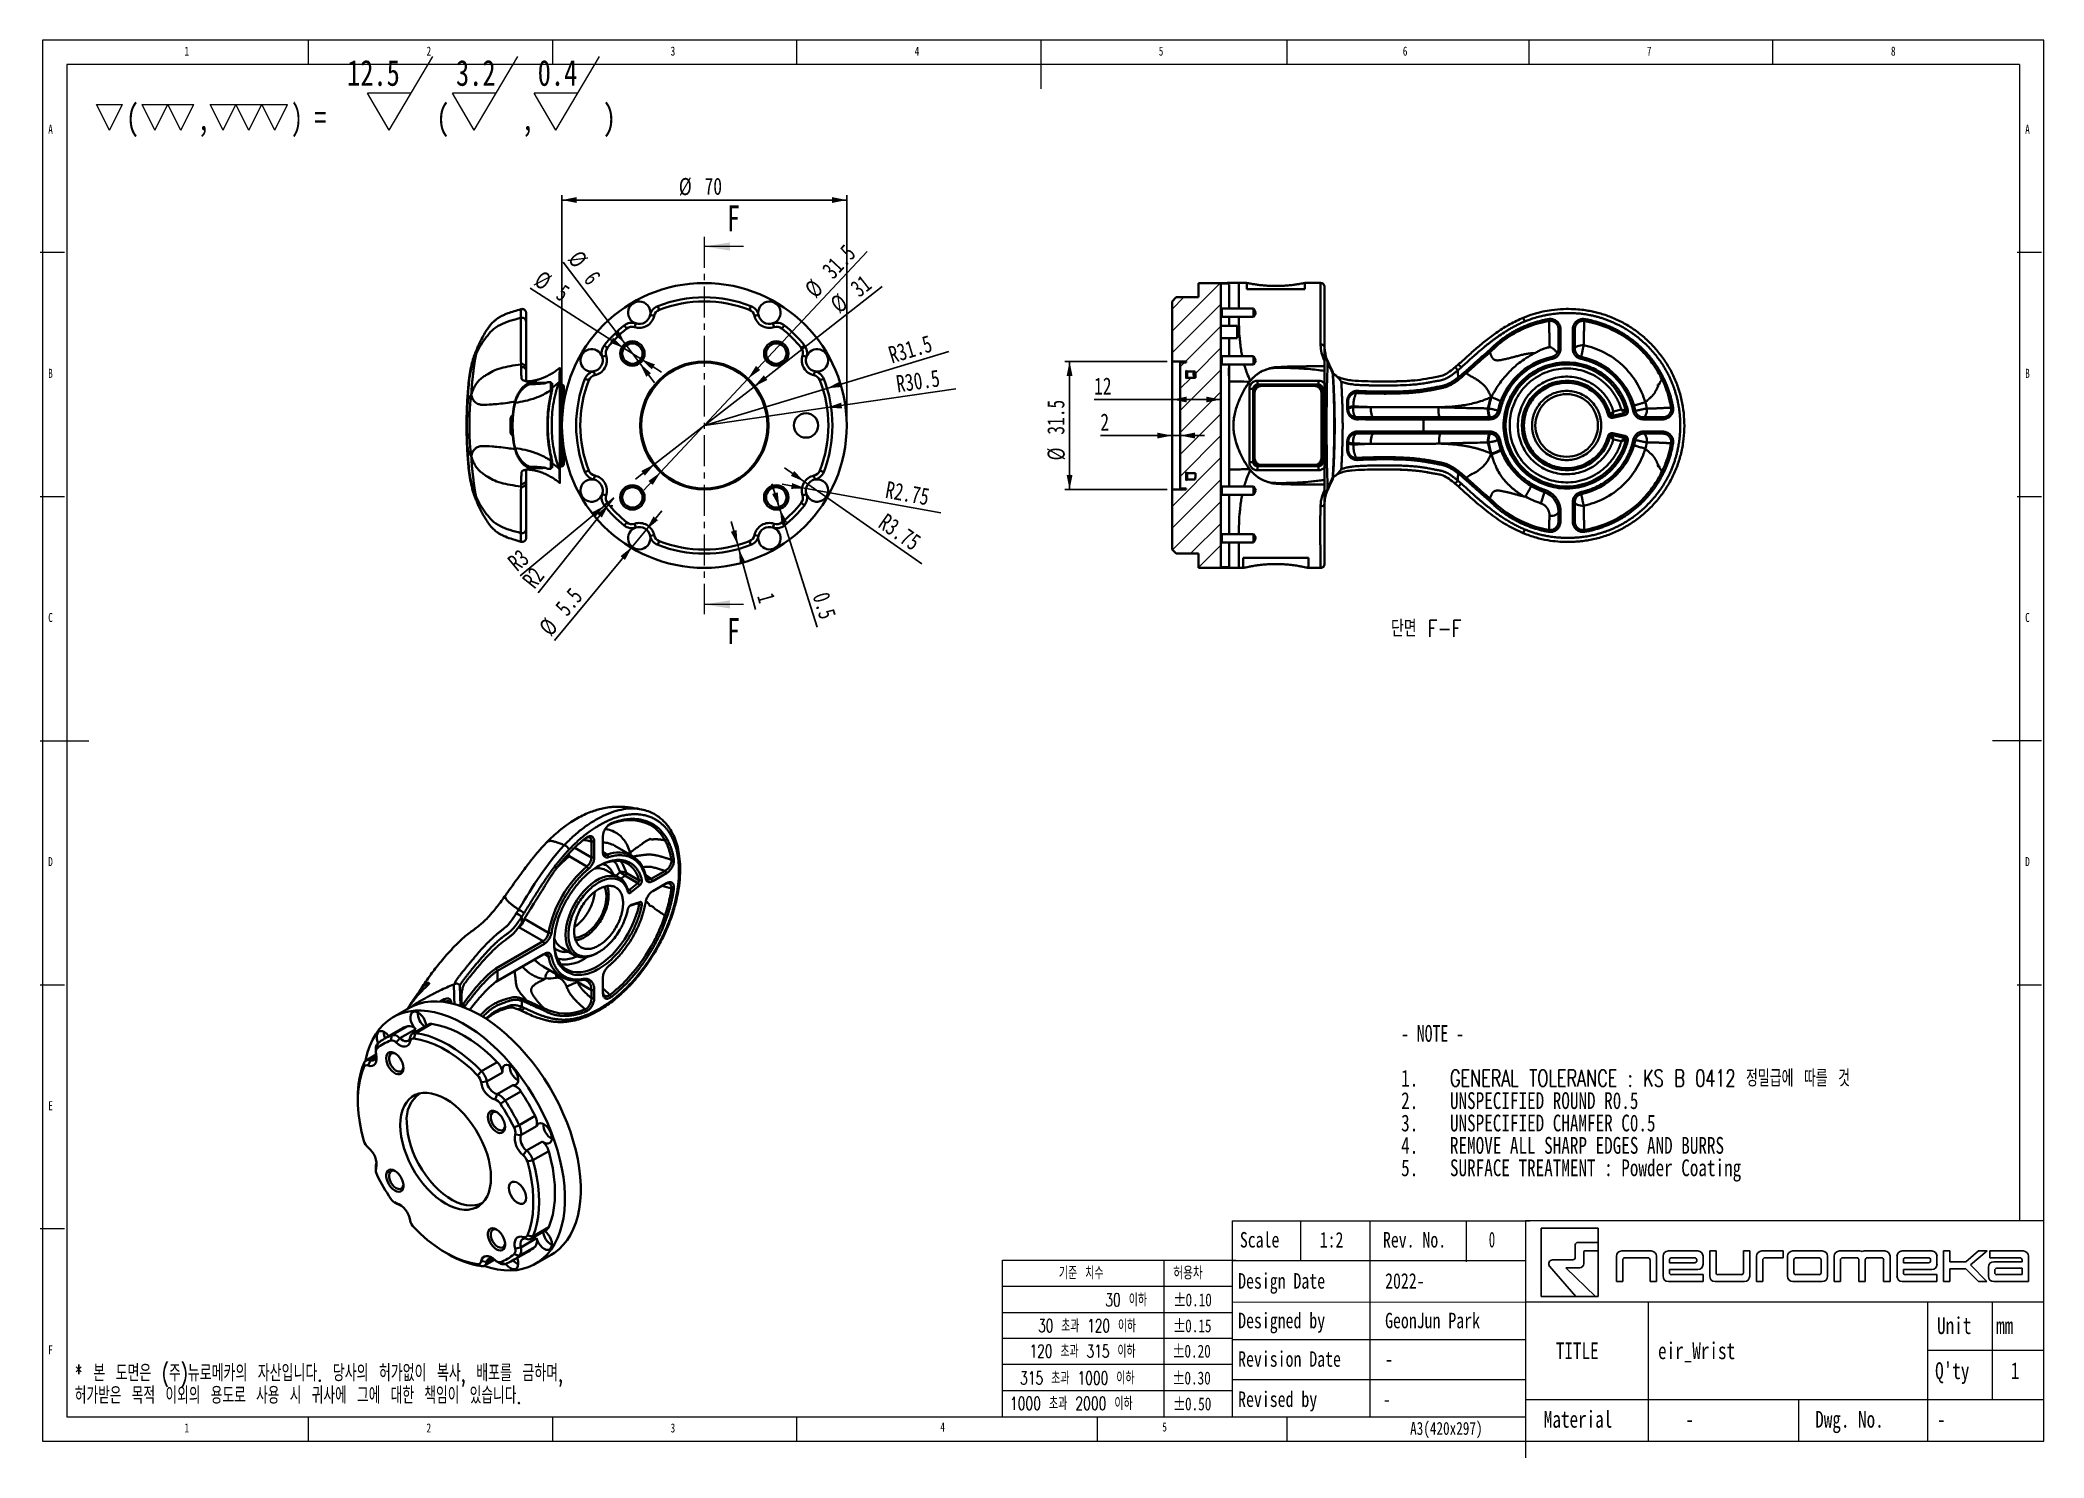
# Model space of a CAD drawing. Header units: millimetres. Extents: x 5 to 416, y 2 to 292.
import ezdxf

# ---------------------------------------------------------------- set-up
doc = ezdxf.new("R2010")
doc.units = ezdxf.units.MM
doc.linetypes.add('CENTER', pattern=[10.16, 6.35, -1.27, 1.27, -1.27])
for name, color, linetype in [('SLD-0', 179, 'Continuous'), ('외형선', 7, 'Continuous'), ('치수선', 1, 'Continuous')]:
    doc.layers.add(name, color=color, linetype=linetype)
doc.styles.add('SLDTEXTSTYLE0', font='TXT', dxfattribs={"width": 0.75})
doc.styles.add('SLDTEXTSTYLE1', font='TXT', dxfattribs={"width": 0.666667})
doc.styles.add('SLDTEXTSTYLE2', font='TXT', dxfattribs={"width": 0.7, "bigfont": 'bigfont'})
doc.styles.add('SLDTEXTSTYLE3', font='TXT', dxfattribs={"width": 0.6875, "bigfont": 'bigfont'})
doc.styles.add('SLDTEXTSTYLE4', font='TXT', dxfattribs={"width": 0.6875})
doc.styles.add('SLDTEXTSTYLE5', font='TXT', dxfattribs={"width": 0.698718, "bigfont": 'bigfont'})
doc.styles.add('SLDTEXTSTYLE6', font='TXT', dxfattribs={"width": 0.692308, "bigfont": 'bigfont'})
doc.styles.add('SLDTEXTSTYLE7', font='TXT', dxfattribs={"width": 0.696429, "bigfont": 'bigfont'})
doc.styles.add('SLDTEXTSTYLE8', font='TXT', dxfattribs={"width": 0.75, "bigfont": 'bigfont'})
doc.styles.add('SLDTEXTSTYLE9', font='TXT', dxfattribs={"width": 0.605})
doc.dimstyles.new('SLDDIMSTYLE0', dxfattribs={"dimtxt": 3.5, "dimasz": 3, "dimexe": 0, "dimexo": 0.0625, "dimgap": 0.875, "dimtad": 1, "dimdec": 3, "dimlfac": 1.2, "dimrnd": 1e-09, "dimzin": 12, "dimdsep": 46, "dimtxsty": 'SLDTEXTSTYLE0', "dimsah": 1, "dimcen": 0.09, "dimadec": 0, "dimazin": 3, "dimtfac": 1, "dimtdec": 3, "dimtofl": 0, "dimtmove": 0, "dimatfit": 3, "dimfxl": 0, "dimfrac": 2, "dimtolj": 1, "dimtzin": 12, "dimarcsym": 0})
doc.dimstyles.new('SLDDIMSTYLE1', dxfattribs={"dimtxt": 3.5, "dimasz": 3, "dimexe": 0, "dimexo": 0.0625, "dimgap": 0.875, "dimtad": 1, "dimdec": 3, "dimlfac": 1.2, "dimrnd": 1e-09, "dimzin": 12, "dimdsep": 46, "dimtxsty": 'SLDTEXTSTYLE0', "dimsah": 1, "dimcen": 0, "dimadec": 0, "dimazin": 3, "dimtfac": 1, "dimtdec": 3, "dimtofl": 0, "dimtmove": 0, "dimatfit": 3, "dimfxl": 0, "dimfrac": 2, "dimtolj": 1, "dimtzin": 12, "dimarcsym": 0})
doc.dimstyles.new('SLDDIMSTYLE2', dxfattribs={"dimtxt": 3.5, "dimasz": 3, "dimexe": 0, "dimexo": 0.0625, "dimgap": 0.875, "dimtad": 1, "dimdec": 3, "dimlfac": 1.2, "dimrnd": 1e-09, "dimzin": 12, "dimdsep": 46, "dimtxsty": 'SLDTEXTSTYLE0', "dimsah": 1, "dimcen": 0, "dimadec": 0, "dimazin": 3, "dimtfac": 1, "dimtdec": 3, "dimtmove": 0, "dimatfit": 3, "dimfxl": 0, "dimfrac": 2, "dimtolj": 1, "dimtzin": 12, "dimarcsym": 0})
doc.dimstyles.new('SLDDIMSTYLE3', dxfattribs={"dimtxt": 3.5, "dimasz": 3, "dimexe": 0, "dimexo": 0.0625, "dimgap": 0.875, "dimtad": 1, "dimdec": 3, "dimlfac": 1.2, "dimrnd": 1e-09, "dimzin": 12, "dimdsep": 46, "dimtxsty": 'SLDTEXTSTYLE0', "dimsah": 1, "dimcen": 0, "dimadec": 0, "dimazin": 3, "dimtfac": 1, "dimtdec": 3, "dimtofl": 0, "dimtmove": 1, "dimatfit": 3, "dimfxl": 0, "dimfrac": 2, "dimtolj": 1, "dimtzin": 12, "dimarcsym": 0})
doc.dimstyles.new('SLDDIMSTYLE4', dxfattribs={"dimtxt": 3.5, "dimasz": 3, "dimexe": 0, "dimexo": 0.0625, "dimgap": 0.875, "dimtad": 1, "dimdec": 3, "dimlfac": 1.2, "dimrnd": 1e-09, "dimzin": 12, "dimdsep": 46, "dimtxsty": 'SLDTEXTSTYLE0', "dimsah": 1, "dimcen": 0.09, "dimadec": 0, "dimazin": 3, "dimtfac": 1, "dimtdec": 3, "dimtmove": 0, "dimatfit": 0, "dimfxl": 0, "dimfrac": 2, "dimtolj": 1, "dimtzin": 12, "dimarcsym": 0})
doc.dimstyles.new('SLDDIMSTYLE5', dxfattribs={"dimtxt": 3.5, "dimasz": 3, "dimexe": 0, "dimexo": 0.0625, "dimgap": 0.875, "dimtad": 1, "dimdec": 3, "dimlfac": 1.2, "dimrnd": 1e-09, "dimdsep": 46, "dimtxsty": 'SLDTEXTSTYLE0', "dimsah": 1, "dimcen": 0.09, "dimadec": 0, "dimazin": 2, "dimtfac": 1, "dimtdec": 3, "dimtmove": 0, "dimatfit": 0, "dimfxl": 0, "dimfrac": 2, "dimtolj": 1, "dimtzin": 12, "dimarcsym": 0})

msp = doc.modelspace()

# ---------------------------------------------------------------- texts
at = {"color": 7, "linetype": 'Continuous', "lineweight": 0}
for s, insert, char_height, attachment_point, style in [('1', (34.58333, 290.66802), 1.85208, 1, 'SLDTEXTSTYLE0'), ('2', (84.16667, 290.66802), 1.85208, 1, 'SLDTEXTSTYLE0'), ('3', (134.16667, 290.66802), 1.85208, 1, 'SLDTEXTSTYLE0'), ('4', (184.16667, 290.66802), 1.85208, 1, 'SLDTEXTSTYLE0'), ('5', (234.16667, 290.66802), 1.85208, 1, 'SLDTEXTSTYLE0'), ('6', (284.16667, 290.66802), 1.85208, 1, 'SLDTEXTSTYLE0'), ('7', (334.16667, 290.66802), 1.85208, 1, 'SLDTEXTSTYLE0'), ('8', (384.16667, 290.66802), 1.85208, 1, 'SLDTEXTSTYLE0'), ('A', (6.66667, 274.66802), 1.85208, 1, 'SLDTEXTSTYLE0'), ('A', (411.66667, 274.66802), 1.85208, 1, 'SLDTEXTSTYLE0'), ('B', (6.66667, 224.66802), 1.85208, 1, 'SLDTEXTSTYLE0'), ('B', (411.66667, 224.66802), 1.85208, 1, 'SLDTEXTSTYLE0'), ('C', (6.66667, 174.66802), 1.85208, 1, 'SLDTEXTSTYLE0'), ('단면 F-F', (288.95399, 173.21968), 3.439583, 2, 'SLDTEXTSTYLE8'), ('C', (411.66667, 174.66802), 1.85208, 1, 'SLDTEXTSTYLE0'), ('D', (6.66667, 124.66802), 1.85208, 1, 'SLDTEXTSTYLE0'), ('D', (411.66667, 124.66802), 1.85208, 1, 'SLDTEXTSTYLE0'), ('- NOTE -', (283.825, 90.26285), 3.439583, 1, 'SLDTEXTSTYLE4'), ('1.', (283.825, 81.09063), 3.439583, 1, 'SLDTEXTSTYLE0'), ('GENERAL TOLERANCE : KS B 0412 정밀급에 따를 것', (293.825, 81.09063), 3.4395833, 1, 'SLDTEXTSTYLE5'), ('E', (6.66667, 74.66802), 1.85208, 1, 'SLDTEXTSTYLE0'), ('2.', (283.825, 76.50452), 3.439583, 1, 'SLDTEXTSTYLE0'), ('UNSPECIFIED ROUND R0.5', (293.825, 76.50452), 3.4395833, 1, 'SLDTEXTSTYLE0'), ('3.', (283.825, 71.91841), 3.439583, 1, 'SLDTEXTSTYLE0'), ('UNSPECIFIED CHAMFER C0.5', (293.825, 71.91841), 3.4395833, 1, 'SLDTEXTSTYLE0'), ('4.', (283.825, 67.3323), 3.439583, 1, 'SLDTEXTSTYLE0'), ('REMOVE ALL SHARP EDGES AND BURRS', (293.825, 67.3323), 3.4395833, 1, 'SLDTEXTSTYLE0'), ('5.', (283.825, 62.74619), 3.439583, 1, 'SLDTEXTSTYLE0'), ('SURFACE TREATMENT : Powder Coating', (293.825, 62.74619), 3.4395833, 1, 'SLDTEXTSTYLE0'), ('Scale', (250.78627, 47.87006), 3.175, 1, 'SLDTEXTSTYLE0'), ('1:2', (267.14366, 47.87006), 3.175, 1, 'SLDTEXTSTYLE0'), ('Rev. No.', (280.09301, 47.87006), 3.175, 1, 'SLDTEXTSTYLE0'), ('0', (301.77752, 47.90533), 3.175, 1, 'SLDTEXTSTYLE9'), ('기준 치수', (213.70869, 40.79452), 2.645833, 1, 'SLDTEXTSTYLE2'), ('허용차', (237.14799, 40.79452), 2.645833, 1, 'SLDTEXTSTYLE8'), ('Design Date', (250.43208, 39.4402), 3.175, 1, 'SLDTEXTSTYLE0'), ('2022-', (280.53885, 39.4402), 3.175, 1, 'SLDTEXTSTYLE0'), ('30 이하', (223.20591, 35.2992), 2.645833, 1, 'SLDTEXTSTYLE2'), ('%%p', (237.12662, 35.2992), 2.645833, 1, 'SLDTEXTSTYLE0'), ('0.10', (239.64899, 35.2992), 2.645833, 1, 'SLDTEXTSTYLE0'), ('30 초과 120 이하', (209.47146, 29.98675), 2.6458333, 1, 'SLDTEXTSTYLE3'), ('%%p', (237.06006, 29.98675), 2.645833, 1, 'SLDTEXTSTYLE0'), ('0.15', (239.58242, 29.98675), 2.645833, 1, 'SLDTEXTSTYLE0'), ('Designed by', (250.43208, 31.32863), 3.175, 1, 'SLDTEXTSTYLE0'), ('GeonJun Park', (280.53885, 31.32863), 3.175, 1, 'SLDTEXTSTYLE0'), ('Unit', (393.61829, 30.41643), 3.439583, 1, 'SLDTEXTSTYLE0'), ('mm', (405.70962, 30.41643), 3.439583, 1, 'SLDTEXTSTYLE0'), ('F', (6.66667, 24.66802), 1.85208, 1, 'SLDTEXTSTYLE0'), ('120 초과 315 이하', (207.6892, 24.79277), 2.6458333, 1, 'SLDTEXTSTYLE6'), ('%%p', (236.90626, 24.79277), 2.645833, 1, 'SLDTEXTSTYLE0'), ('0.20', (239.42862, 24.79277), 2.645833, 1, 'SLDTEXTSTYLE0'), ('TITLE', (315.51322, 25.2685), 3.439583, 1, 'SLDTEXTSTYLE0'), ('eir_Wrist', (336.45034, 25.2685), 3.439583, 1, 'SLDTEXTSTYLE0'), ('* 본 도면은 (주)뉴로메카의 자산입니다. 당사의 허가없이 복사, 배포를 금하며,', (12.10683, 20.72448), 3.4395833, 1, 'SLDTEXTSTYLE2'), ('Revision Date', (250.43208, 23.44299), 3.175, 1, 'SLDTEXTSTYLE0'), ('-', (280.53885, 23.44299), 3.175, 1, 'SLDTEXTSTYLE0'), ("Q'ty", (393.21581, 21.18058), 3.439583, 1, 'SLDTEXTSTYLE0'), ('1', (408.72205, 21.18058), 3.43958, 1, 'SLDTEXTSTYLE0'), ('허가받은 목적 이외의 용도로 사용 시 귀사에 그에 대한 책임이 있습니다.', (12.10683, 16.13837), 3.4395833, 1, 'SLDTEXTSTYLE3'), ('315 초과 1000 이하', (205.75995, 19.28954), 2.6458333, 1, 'SLDTEXTSTYLE7'), ('%%p', (236.90626, 19.28954), 2.645833, 1, 'SLDTEXTSTYLE0'), ('0.30', (239.42862, 19.28954), 2.645833, 1, 'SLDTEXTSTYLE0'), ('1000 초과 2000 이하', (203.68431, 14.08282), 2.6458333, 1, 'SLDTEXTSTYLE2'), ('%%p', (237.02679, 13.99126), 2.645833, 1, 'SLDTEXTSTYLE0'), ('0.50', (239.54915, 13.99126), 2.645833, 1, 'SLDTEXTSTYLE0'), ('Revised by', (250.43208, 15.21038), 3.175, 1, 'SLDTEXTSTYLE0'), ('-', (280.09301, 15.21038), 3.175, 1, 'SLDTEXTSTYLE0'), ('1', (34.58333, 8.66802), 1.85208, 1, 'SLDTEXTSTYLE0'), ('2', (84.16667, 8.66802), 1.85208, 1, 'SLDTEXTSTYLE0'), ('3', (134.16667, 8.66802), 1.85208, 1, 'SLDTEXTSTYLE0'), ('4', (189.41795, 8.85506), 1.85208, 1, 'SLDTEXTSTYLE0'), ('5', (234.89569, 8.85506), 1.85208, 1, 'SLDTEXTSTYLE0'), ('A3(420x297)', (285.66093, 8.97465), 2.6458333, 1, 'SLDTEXTSTYLE0'), ('Material', (313.05715, 11.23427), 3.439583, 1, 'SLDTEXTSTYLE0'), ('-', (342.04906, 11.23427), 3.43958, 1, 'SLDTEXTSTYLE0'), ('Dwg. No.', (368.64994, 11.23427), 3.439583, 1, 'SLDTEXTSTYLE0'), ('-', (393.61829, 11.23427), 3.43958, 1, 'SLDTEXTSTYLE0')]:
    msp.add_mtext(s, dxfattribs=dict(at, insert=insert, char_height=char_height, attachment_point=attachment_point, style=style))
at = {"color": 7, "linetype": 'Continuous', "char_height": 5.29167, "attachment_point": 1, "style": 'SLDTEXTSTYLE0'}
for insert in [(145.70271, 258.12734), (145.70271, 173.61957)]:
    msp.add_mtext('F', dxfattribs=dict(at, insert=insert))

# ---------------------------------------------------------------- blocks, each defined once
blk = doc.blocks.new('NEUROMEKA-LOGO_BL4')
at = {"layer": 'SLD-0', "color": 2, "linetype": 'Continuous'}
for p, q in [((-27.73, 3.88), (-21.25, 3.88)), ((-27.73, -3.88), (-27.73, 3.88)), ((-21.25, 3.88), (-21.25, -3.88)), ((-24.13, 0.28), (-26.43, 0.28)), ((-23.85, 1.97), (-23.85, 0.56)), ((-21.25, 2.26), (-23.56, 2.26)), ((-22.89, 1.17), (-22.89, -0.17)), ((-21.25, 1.3), (-22.76, 1.3)), ((-19.17, 0.68), (-19.17, -2.2)), ((-15.22, 1.29), (-18.56, 1.29)), ((-18.44, -2.2), (-18.44, 0.28)), ((-18.22, 0.51), (-15.57, 0.51)), ((-15.34, 0.28), (-15.34, -2.2)), ((-14.61, -2.2), (-14.61, 0.68)), ((-13.86, -1.59), (-13.86, 0.68)), ((-13.86, 0.68), (-13.86, -1.59)), ((-13.25, 1.29), (-13.13, 1.29)), ((-13.13, 1.29), (-9.91, 1.29)), ((-13.13, -0.06), (-13.13, 0.28)), ((-12.91, 0.51), (-10.25, 0.51)), ((-10.03, 0.28), (-10.03, 0.16)), ((-9.3, 0.68), (-9.3, -0.23)), ((-7.82, 1.29), (-8.55, 1.29)), ((-8.55, 1.29), (-8.55, -1.59)), ((-7.82, -1.19), (-7.82, 1.29)), ((-3.99, 1.29), (-4.72, 1.29)), ((-4.72, 1.29), (-4.72, -1.19)), ((-3.99, -1.59), (-3.99, 1.29)), ((-3.23, 0.68), (-3.23, -2.2)), ((-0.19, 1.29), (-2.62, 1.29)), ((-2.5, -2.2), (-2.5, 0.28)), ((-2.28, 0.51), (-0.19, 0.51)), ((-0.19, 0.51), (-0.19, 1.29)), ((0.31, 0.68), (0.31, -1.59)), ((4.26, 1.29), (0.92, 1.29)), ((1.04, -1.19), (1.04, 0.28)), ((1.26, 0.51), (3.91, 0.51)), ((4.14, 0.28), (4.14, -1.19)), ((4.87, -1.59), (4.87, 0.68)), ((5.61, 0.68), (5.61, -2.2)), ((8.55, 1.29), (6.22, 1.29)), ((8.55, 1.29), (6.22, 1.29)), ((6.34, -2.2), (6.34, 0.28)), ((6.56, 0.51), (8.21, 0.51)), ((8.43, 0.28), (8.43, -2.2)), ((8.43, 0.28), (8.43, -2.2)), ((11.37, 1.29), (9.04, 1.29)), ((9.16, -2.2), (9.16, 0.28)), ((9.38, 0.51), (11.03, 0.51)), ((11.25, 0.28), (11.25, -2.2)), ((11.98, -2.2), (11.98, 0.68)), ((12.77, -1.59), (12.77, 0.68)), ((12.77, 0.68), (12.77, -1.59)), ((13.37, 1.29), (13.5, 1.29)), ((13.5, 1.29), (16.72, 1.29)), ((13.5, -0.06), (13.5, 0.28)), ((13.72, 0.51), (16.37, 0.51)), ((16.59, 0.28), (16.59, 0.16)), ((17.32, 0.68), (17.32, -0.23)), ((18.78, 1.29), (18.05, 1.29)), ((18.05, 1.29), (18.05, -2.2)), ((18.78, 0.06), (18.78, 1.29)), ((20.59, 0.06), (18.78, 0.06)), ((22.06, 1.29), (20.59, 0.06)), ((21.12, -0.31), (23.04, 1.29)), ((23.04, 1.29), (22.06, 1.29)), ((23.35, 0.51), (23.35, 1.29)), ((23.35, 1.29), (27, 1.29)), ((24.12, 0.51), (23.35, 0.51)), ((23.78, 0.05), (27, 0.05)), ((26.78, 0.51), (24.12, 0.51)), ((27, 1.29), (27.12, 1.29)), ((27, 0.05), (27, 0.28)), ((27.73, -1.59), (27.73, 0.68)), ((27.73, 0.68), (27.73, -2.2)), ((-26.77, -0.46), (-23.79, -3.88)), ((-23.34, -0.63), (-24.91, -0.63)), ((-24.91, -0.63), (-21.53, -3.88)), ((-19.17, -2.2), (-18.44, -2.2)), ((-15.34, -2.2), (-14.61, -2.2)), ((-13.13, -2.2), (-13.25, -2.2)), ((-10.25, -0.06), (-13.13, -0.06)), ((-9.91, -0.84), (-13.13, -0.84)), ((-13.13, -0.84), (-13.13, -1.19)), ((-9.3, -2.2), (-13.13, -2.2)), ((-12.91, -1.41), (-10.25, -1.41)), ((-10.25, -1.41), (-9.3, -1.41)), ((-9.3, -1.41), (-9.3, -2.2)), ((-7.94, -2.2), (-4.6, -2.2)), ((-4.94, -1.41), (-7.6, -1.41)), ((-3.23, -2.2), (-2.5, -2.2)), ((0.92, -2.2), (4.26, -2.2)), ((3.91, -1.41), (1.26, -1.41)), ((5.61, -2.2), (6.34, -2.2)), ((8.43, -2.2), (9.16, -2.2)), ((8.43, -2.2), (9.16, -2.2)), ((11.25, -2.2), (11.98, -2.2)), ((13.5, -2.2), (13.37, -2.2)), ((16.37, -0.06), (13.5, -0.06)), ((16.72, -0.84), (13.5, -0.84)), ((13.5, -0.84), (13.5, -1.19)), ((17.32, -2.2), (13.5, -2.2)), ((13.72, -1.41), (16.37, -1.41)), ((16.37, -1.41), (17.32, -1.41)), ((17.32, -1.41), (17.32, -2.2)), ((18.05, -2.2), (18.78, -2.2)), ((18.78, -2.2), (18.78, -0.73)), ((18.78, -0.73), (20.59, -0.73)), ((20.59, -0.73), (22.06, -2.2)), ((23.01, -2.2), (21.12, -0.31)), ((22.06, -2.2), (23.01, -2.2)), ((23.17, -1.59), (23.17, -0.55)), ((27.73, -2.2), (23.78, -2.2)), ((23.9, -1.19), (23.9, -0.9)), ((24.12, -0.68), (27, -0.68)), ((27, -1.41), (24.12, -1.41)), ((27, -0.68), (27, -1.41)), ((-21.25, -3.88), (-27.73, -3.88))]:
    blk.add_line(p, q, dxfattribs=at)
for centre, radius, start, end in [((-26.42, -0.18), 0.454, 91.6126, 219.3713), ((-24.13, 0.56), 0.286, 270, 0), ((-23.56, 1.97), 0.285, 90, 180), ((-22.76, 1.17), 0.125, 90, 180), ((-18.56, 0.68), 0.608, 90, 180), ((-18.22, 0.28), 0.222, 90, 180), ((-15.57, 0.28), 0.222, 0, 90), ((-15.22, 0.68), 0.608, 0, 90), ((-13.25, 0.68), 0.608, 90, 180), ((-12.91, 0.28), 0.222, 90, 180), ((-10.25, 0.28), 0.222, 0, 90), ((-10.25, 0.16), 0.222, 270, 0), ((-9.91, 0.68), 0.608, 0, 90), ((-2.62, 0.68), 0.608, 90, 180), ((-2.28, 0.28), 0.222, 90, 180), ((0.92, 0.68), 0.608, 90, 180), ((1.26, 0.28), 0.222, 90, 180), ((3.91, 0.28), 0.222, 0, 90), ((4.26, 0.68), 0.608, 0, 90), ((6.22, 0.68), 0.608, 90, 180), ((6.56, 0.28), 0.222, 90, 180), ((8.21, 0.28), 0.222, 0, 90), ((8.55, 0.68), 0.608, 66.4099, 90), ((9.04, 0.68), 0.608, 90, 113.5901), ((9.38, 0.28), 0.222, 90, 180), ((11.03, 0.28), 0.222, 0, 90), ((11.37, 0.68), 0.608, 0, 90), ((13.37, 0.68), 0.608, 90, 180), ((13.72, 0.28), 0.222, 90, 180), ((16.37, 0.28), 0.222, 0, 90), ((16.37, 0.16), 0.222, 270, 0), ((16.72, 0.68), 0.608, 0, 90), ((23.78, -0.55), 0.608, 90, 180), ((26.78, 0.28), 0.222, 0, 90), ((27.12, 0.68), 0.608, 0, 90), ((-23.34, -0.17), 0.458, 270, 0), ((-13.25, -1.59), 0.608, 180, 270), ((-12.91, -1.19), 0.222, 180, 270), ((-9.91, -0.23), 0.608, 270, 0), ((-7.94, -1.59), 0.608, 180, 270), ((-7.6, -1.19), 0.222, 180, 270), ((-4.94, -1.19), 0.222, 270, 0), ((-4.6, -1.59), 0.608, 270, 0), ((0.92, -1.59), 0.608, 180, 270), ((1.26, -1.19), 0.222, 180, 270), ((3.91, -1.19), 0.222, 270, 0), ((4.26, -1.59), 0.608, 270, 0), ((13.37, -1.59), 0.608, 180, 270), ((13.72, -1.19), 0.222, 180, 270), ((16.72, -0.23), 0.608, 270, 0), ((23.78, -1.59), 0.608, 180, 270), ((24.12, -0.9), 0.222, 90, 180), ((24.12, -1.19), 0.222, 180, 270)]:
    blk.add_arc(centre, radius, start, end, dxfattribs=at)
blk = doc.blocks.new('SW_NOTE_0')
at = {"color": 0, "linetype": 'Continuous', "lineweight": 0}
for p, q in [((53.96, 1.56), (62.88, 16.68)), ((71.36, 1.56), (80.27, 16.68)), ((88.09, 1.56), (97.01, 16.68)), ((53.96, 1.56), (49.5, 9.12)), ((58.42, 9.12), (49.5, 9.12)), ((71.36, 1.56), (66.9, 9.12)), ((75.81, 9.12), (66.9, 9.12)), ((88.09, 1.56), (83.64, 9.12)), ((92.55, 9.12), (83.64, 9.12)), ((-3.35, 1.56), (-6, 6.85)), ((-6, 6.85), (-0.71, 6.85)), ((-3.35, 1.56), (-0.71, 6.85)), ((5.96, 1.56), (3.31, 6.85)), ((3.31, 6.85), (8.6, 6.85)), ((5.96, 1.56), (8.6, 6.85)), ((11.25, 1.56), (8.6, 6.85)), ((8.6, 6.85), (13.9, 6.85)), ((11.25, 1.56), (13.9, 6.85)), ((19.9, 1.56), (17.26, 6.85)), ((17.26, 6.85), (22.55, 6.85)), ((19.9, 1.56), (22.55, 6.85)), ((25.19, 1.56), (22.55, 6.85)), ((22.55, 6.85), (27.84, 6.85)), ((25.19, 1.56), (27.84, 6.85)), ((30.49, 1.56), (27.84, 6.85)), ((27.84, 6.85), (33.13, 6.85)), ((30.49, 1.56), (33.13, 6.85))]:
    blk.add_line(p, q, dxfattribs=at)
at = {"color": 0, "linetype": 'Continuous', "lineweight": 0, "attachment_point": 1}
for s, insert, char_height, style in [('12.5', (45.32, 15.94), 5.292, 'SLDTEXTSTYLE0'), ('3.2', (67.63, 15.94), 5.292, 'SLDTEXTSTYLE0'), ('0.4', (84.37, 15.94), 5.292, 'SLDTEXTSTYLE0'), ('(', (0, 6.82), 5.29, 'SLDTEXTSTYLE0'), (') =', (33.84, 6.82), 5.292, 'SLDTEXTSTYLE1'), ('(', (63.58, 6.82), 5.29, 'SLDTEXTSTYLE0'), (')', (97.72, 6.82), 5.29, 'SLDTEXTSTYLE0'), (',', (14.6, 6.82), 5.29, 'SLDTEXTSTYLE0'), (',', (80.98, 6.82), 5.29, 'SLDTEXTSTYLE0')]:
    blk.add_mtext(s, dxfattribs=dict(at, insert=insert, char_height=char_height, style=style))
blk = doc.blocks.new('_D')
at = {"layer": '치수선'}
for p, q in [((111.91, 214.07), (111.91, 260.24)), ((111.91, 259.24), (170.24, 259.24)), ((170.24, 214.07), (170.24, 260.24))]:
    blk.add_line(p, q, dxfattribs=at)
for points in [[(111.91, 259.24), (114.91, 258.64), (114.91, 259.84)], [(170.24, 259.24), (167.24, 259.84), (167.24, 258.64)]]:
    blk.add_solid(points, dxfattribs=at)
at = {"layer": '치수선', "char_height": 3.5, "attachment_point": 1, "style": 'SLDTEXTSTYLE0'}
for s, insert in [('%%c', (135.85, 263.75)), ('70', (141.13, 263.81))]:
    blk.add_mtext(s, dxfattribs=dict(at, insert=insert))
blk = doc.blocks.new('_D_1')
at = {"layer": '치수선'}
for q in [(191.17, 228.22), (141.08, 213.07)]:
    blk.add_line((166.2, 220.67), q, dxfattribs=at)
blk.add_solid([(166.2, 220.67), (169.25, 220.96), (168.9, 222.11)], dxfattribs=at)
at = {"layer": '치수선', "insert": (178.49, 229.09), "char_height": 3.5, "attachment_point": 1, "rotation": 16.8237, "style": 'SLDTEXTSTYLE0'}
blk.add_mtext('R31.5', dxfattribs=at)
blk = doc.blocks.new('_D_2')
at = {"layer": '치수선'}
for q in [(192.57, 220.54), (141.08, 213.07)]:
    blk.add_line((166.23, 216.72), q, dxfattribs=at)
blk.add_solid([(166.23, 216.72), (169.29, 216.55), (169.11, 217.74)], dxfattribs=at)
at = {"layer": '치수선', "insert": (180.17, 223.29), "char_height": 3.5, "attachment_point": 1, "rotation": 8.254, "style": 'SLDTEXTSTYLE0'}
blk.add_mtext('R30.5', dxfattribs=at)
blk = doc.blocks.new('_D_3')
at = {"layer": '치수선'}
for p, q in [((124.84, 229.79), (112.19, 246.53)), ((124.84, 229.79), (127.85, 225.81)), ((127.85, 225.81), (130.87, 221.82))]:
    blk.add_line(p, q, dxfattribs=at)
for points in [[(124.84, 229.79), (123.51, 232.55), (122.55, 231.83)], [(127.85, 225.81), (129.18, 223.05), (130.14, 223.77)]]:
    blk.add_solid(points, dxfattribs=at)
at = {"layer": '치수선', "char_height": 3.5, "attachment_point": 1, "rotation": 307.0721, "style": 'SLDTEXTSTYLE0'}
for s, insert in [('%%c', (115.77, 249.24)), ('6', (119, 245.06))]:
    blk.add_mtext(s, dxfattribs=dict(at, insert=insert))
blk = doc.blocks.new('_D_4')
at = {"layer": '치수선'}
for p, q in [((124.59, 228.92), (105.41, 241.19)), ((124.59, 228.92), (128.1, 226.68)), ((128.1, 226.68), (132.31, 223.98))]:
    blk.add_line(p, q, dxfattribs=at)
for points in [[(124.59, 228.92), (122.39, 231.04), (121.74, 230.03)], [(128.1, 226.68), (130.31, 224.56), (130.95, 225.57)]]:
    blk.add_solid(points, dxfattribs=at)
at = {"layer": '치수선', "char_height": 3.5, "attachment_point": 1, "rotation": 327.4035, "style": 'SLDTEXTSTYLE0'}
for s, insert in [('%%c', (107.83, 244.97)), ('5', (112.31, 242.17))]:
    blk.add_mtext(s, dxfattribs=dict(at, insert=insert))
blk = doc.blocks.new('_D_5')
at = {"layer": '치수선'}
for p, q in [((150.04, 222.66), (174.41, 248.72)), ((150.04, 222.66), (132.11, 203.48)), ((132.11, 203.48), (128.7, 199.83))]:
    blk.add_line(p, q, dxfattribs=at)
for points in [[(150.04, 222.66), (152.53, 224.44), (151.65, 225.26)], [(132.11, 203.48), (129.63, 201.7), (130.5, 200.88)]]:
    blk.add_solid(points, dxfattribs=at)
at = {"layer": '치수선', "char_height": 3.5, "attachment_point": 1, "rotation": 46.9267, "style": 'SLDTEXTSTYLE0'}
for s, insert in [('31.5', (164.9, 245.22)), ('%%c', (161.33, 241.33))]:
    blk.add_mtext(s, dxfattribs=dict(at, insert=insert))
blk = doc.blocks.new('_D_6')
at = {"layer": '치수선'}
for p, q in [((151.26, 221.01), (177.54, 241.51)), ((151.26, 221.01), (130.89, 205.12)), ((130.89, 205.12), (126.95, 202.05))]:
    blk.add_line(p, q, dxfattribs=at)
for points in [[(151.26, 221.01), (154, 222.39), (153.26, 223.33)], [(130.89, 205.12), (128.16, 203.75), (128.9, 202.8)]]:
    blk.add_solid(points, dxfattribs=at)
at = {"layer": '치수선', "char_height": 3.5, "attachment_point": 1, "rotation": 37.9603, "style": 'SLDTEXTSTYLE0'}
for s, insert in [('31', (170.66, 241.93)), ('%%c', (166.53, 238.64))]:
    blk.add_mtext(s, dxfattribs=dict(at, insert=insert))
blk = doc.blocks.new('_D_7')
at = {"layer": '치수선'}
for q in [(122.53, 198.23), (103.35, 182.25)]:
    blk.add_line((120.61, 196.63), q, dxfattribs=at)
blk.add_arc((122.53, 198.23), 2.5, 240.4651, 241.5972, dxfattribs=at)
blk.add_solid([(120.61, 196.63), (117.92, 195.17), (118.69, 194.25)], dxfattribs=at)
at = {"layer": '치수선', "insert": (100.47, 185.7), "char_height": 3.5, "attachment_point": 1, "rotation": 39.7958, "style": 'SLDTEXTSTYLE0'}
blk.add_mtext('R3', dxfattribs=at)
blk = doc.blocks.new('_D_8')
at = {"layer": '치수선'}
for q in [(122.53, 198.23), (107.05, 178.8)]:
    blk.add_line((121.5, 196.93), q, dxfattribs=at)
blk.add_arc((122.53, 198.23), 1.67, 249.6274, 262.4224, dxfattribs=at)
blk.add_solid([(121.5, 196.93), (119.16, 194.95), (120.1, 194.21)], dxfattribs=at)
at = {"layer": '치수선', "insert": (103.54, 181.59), "char_height": 3.5, "attachment_point": 1, "rotation": 51.4586, "style": 'SLDTEXTSTYLE0'}
blk.add_mtext('R2', dxfattribs=at)
blk = doc.blocks.new('_D_9')
at = {"layer": '치수선'}
for p, q in [((129.21, 191.74), (132.4, 195.59)), ((126.28, 188.21), (129.21, 191.74)), ((126.28, 188.21), (110.38, 169.04))]:
    blk.add_line(p, q, dxfattribs=at)
for points in [[(129.21, 191.74), (131.59, 193.66), (130.66, 194.43)], [(126.28, 188.21), (123.9, 186.29), (124.83, 185.52)]]:
    blk.add_solid(points, dxfattribs=at)
at = {"layer": '치수선', "char_height": 3.5, "attachment_point": 1, "rotation": 50.3165, "style": 'SLDTEXTSTYLE0'}
for s, insert in [('5.5', (110.25, 176.01)), ('%%c', (106.92, 171.91))]:
    blk.add_mtext(s, dxfattribs=dict(at, insert=insert))
blk = doc.blocks.new('_D_10')
at = {"layer": '치수선'}
for q in [(157, 201.02), (189.51, 195.17)]:
    blk.add_line((161.92, 200.14), q, dxfattribs=at)
blk.add_solid([(161.92, 200.14), (159.07, 201.26), (158.86, 200.08)], dxfattribs=at)
at = {"layer": '치수선', "insert": (178.61, 201.71), "char_height": 3.5, "attachment_point": 1, "rotation": 349.857, "style": 'SLDTEXTSTYLE0'}
blk.add_mtext('R2.75', dxfattribs=at)
blk = doc.blocks.new('_D_11')
at = {"layer": '치수선'}
for q in [(157.51, 204.38), (185.64, 184.75)]:
    blk.add_line((161.61, 201.52), q, dxfattribs=at)
blk.add_solid([(161.61, 201.52), (159.49, 203.73), (158.8, 202.75)], dxfattribs=at)
at = {"layer": '치수선', "insert": (178.46, 195.25), "char_height": 3.5, "attachment_point": 1, "rotation": 325.1425, "style": 'SLDTEXTSTYLE0'}
blk.add_mtext('R3.75', dxfattribs=at)
blk = doc.blocks.new('_D_12')
at = {"layer": '치수선'}
for p, q in [((147.91, 188.59), (146.56, 193.4)), ((147.91, 188.59), (148.13, 187.78)), ((148.13, 187.78), (151.59, 175.38))]:
    blk.add_line(p, q, dxfattribs=at)
for points in [[(147.91, 188.59), (147.68, 191.64), (146.52, 191.31)], [(148.13, 187.78), (148.36, 184.73), (149.51, 185.05)]]:
    blk.add_solid(points, dxfattribs=at)
at = {"layer": '치수선', "insert": (155.24, 179.08), "char_height": 3.5, "attachment_point": 1, "rotation": 285.5809, "style": 'SLDTEXTSTYLE0'}
blk.add_mtext('1', dxfattribs=at)
blk = doc.blocks.new('_D_13')
at = {"layer": '치수선'}
for p, q in [((156.44, 196.35), (154.93, 201.12)), ((156.44, 196.35), (156.56, 195.95)), ((156.56, 195.95), (164.2, 171.72))]:
    blk.add_line(p, q, dxfattribs=at)
for points in [[(156.44, 196.35), (156.11, 199.39), (154.96, 199.03)], [(156.56, 195.95), (156.89, 192.91), (158.04, 193.27)]]:
    blk.add_solid(points, dxfattribs=at)
at = {"layer": '치수선', "insert": (166.56, 179.24), "char_height": 3.5, "attachment_point": 1, "rotation": 287.502, "style": 'SLDTEXTSTYLE0'}
blk.add_mtext('0.5', dxfattribs=at)
blk = doc.blocks.new('_D_14')
at = {"layer": '치수선'}
for p, q in [((235.9, 226.19), (214.9, 226.19)), ((215.9, 199.94), (215.9, 226.19)), ((235.9, 199.94), (214.9, 199.94))]:
    blk.add_line(p, q, dxfattribs=at)
for points in [[(215.9, 226.19), (215.3, 223.19), (216.5, 223.19)], [(215.9, 199.94), (216.5, 202.94), (215.3, 202.94)]]:
    blk.add_solid(points, dxfattribs=at)
at = {"layer": '치수선', "char_height": 3.5, "attachment_point": 1, "rotation": 90, "style": 'SLDTEXTSTYLE0'}
for s, insert in [('31.5', (211.33, 211.18)), ('%%c', (211.39, 205.9))]:
    blk.add_mtext(s, dxfattribs=dict(at, insert=insert))
blk = doc.blocks.new('_D_15')
at = {"layer": '치수선'}
for p, q in [((236.9, 218.38), (220.92, 218.38)), ((246.9, 218.38), (236.9, 218.38))]:
    blk.add_line(p, q, dxfattribs=at)
for points in [[(236.9, 218.38), (239.9, 217.78), (239.9, 218.98)], [(246.9, 218.38), (243.9, 218.98), (243.9, 217.78)]]:
    blk.add_solid(points, dxfattribs=at)
at = {"layer": '치수선', "insert": (220.92, 222.89), "char_height": 3.5, "attachment_point": 1, "style": 'SLDTEXTSTYLE0'}
blk.add_mtext('12', dxfattribs=at)
blk = doc.blocks.new('_D_16')
at = {"layer": '치수선'}
for p, q in [((236.9, 211), (222.21, 211)), ((238.57, 211), (236.9, 211)), ((238.57, 211), (243.57, 211))]:
    blk.add_line(p, q, dxfattribs=at)
for points in [[(236.9, 211), (233.9, 211.6), (233.9, 210.4)], [(238.57, 211), (241.57, 210.4), (241.57, 211.6)]]:
    blk.add_solid(points, dxfattribs=at)
at = {"layer": '치수선', "insert": (222.21, 215.51), "char_height": 3.5, "attachment_point": 1, "style": 'SLDTEXTSTYLE0'}
blk.add_mtext('2', dxfattribs=at)

# ---------------------------------------------------------------- dimensions: what is measured, and where the dimension line sits
at = {"layer": '치수선'}
dim = msp.add_linear_dim(base=(170.24487, 259.24211), p1=(111.91154, 213.06841), p2=(170.24487, 213.06841), text='%%c<>', dimstyle='SLDDIMSTYLE0', dxfattribs=at)
dim.commit()
dim.dimension.update_dxf_attribs({"geometry": '_D', "text_midpoint": (141.07821, 259.24211), "dimtype": 160})
for p1, p2, picture, middle in [((150.0417, 222.65597), (132.11471, 203.48084), '_D_5', (169.57817, 243.55264)), ((124.83977, 229.79449), (127.85386, 225.80511), '_D_3', (114.44512, 243.55264)), ((124.59164, 228.92213), (128.10199, 226.67747), '_D_4', (108.57084, 239.16652)), ((151.26219, 221.01364), (130.89422, 205.12317), '_D_6', (173.49505, 238.35904)), ((126.28154, 188.21077), (129.20821, 191.73803), '_D_9', (114.01312, 173.42474))]:
    dim = msp.add_diameter_dim_2p(p1=p1, p2=p2, dimstyle='SLDDIMSTYLE2', dxfattribs=at)
    dim.commit()
    dim.dimension.update_dxf_attribs({"geometry": picture, "text_midpoint": middle, "dimtype": 163})
for base, p1, p2, dimstyle, picture, middle in [((236.89854, 218.38245), (246.89854, 242.23675), (236.89854, 226.19341), 'SLDDIMSTYLE0', '_D_15', (223.50168, 218.38245)), ((236.89854, 211.00269), (238.56521, 200.15174), (236.89854, 199.94341), 'SLDDIMSTYLE4', '_D_16', (223.50168, 211.00269))]:
    dim = msp.add_linear_dim(base=base, p1=p1, p2=p2, dimstyle=dimstyle, dxfattribs=at)
    dim.commit()
    dim.dimension.update_dxf_attribs({"geometry": picture, "text_midpoint": middle, "dimtype": 160})
for center, mpoint, dimstyle, picture, middle in [((141.07821, 213.06841), (166.20471, 220.66587), 'SLDDIMSTYLE1', '_D_1', (185.56543, 226.51994)), ((141.07821, 213.06841), (166.23159, 216.71727), 'SLDDIMSTYLE1', '_D_2', (186.77586, 219.69752)), ((164.17222, 199.73508), (161.91637, 200.13865), 'SLDDIMSTYLE3', '_D_10', (183.85551, 196.2137)), ((164.17222, 199.73508), (161.60792, 201.52113), 'SLDDIMSTYLE3', '_D_11', (180.92857, 188.06417)), ((122.53357, 198.23066), (120.61274, 196.63052), 'SLDDIMSTYLE1', '_D_7', (105.30051, 183.87475)), ((122.53357, 198.23066), (121.4951, 196.92706), 'SLDDIMSTYLE1', '_D_8', (108.63413, 180.78255))]:
    dim = msp.add_radius_dim(center=center, mpoint=mpoint, dimstyle=dimstyle, dxfattribs=at)
    dim.commit()
    dim.dimension.update_dxf_attribs({"geometry": picture, "text_midpoint": middle, "dimtype": 164})
dim = msp.add_linear_dim(base=(215.89852, 226.19341), p1=(236.89854, 199.94341), p2=(236.89854, 226.19341), angle=90, text='%%c<>', dimstyle='SLDDIMSTYLE4', dxfattribs=at)
dim.commit()
dim.dimension.update_dxf_attribs({"geometry": '_D_14', "text_midpoint": (215.89852, 213.06841), "dimtype": 160})
for base, p1, p2, angle, dimstyle, picture, middle in [((156.56145, 195.95275), (156.43614, 196.35013), (156.56145, 195.95275), 287.501956, 'SLDDIMSTYLE5', '_D_13', (163.23132, 174.80114)), ((148.12892, 187.78304), (147.90509, 188.58575), (148.12892, 187.78304), 285.5808937, 'SLDDIMSTYLE4', '_D_12', (151.23969, 176.62716))]:
    dim = msp.add_linear_dim(base=base, p1=p1, p2=p2, angle=angle, dimstyle=dimstyle, dxfattribs=at)
    dim.commit()
    dim.dimension.update_dxf_attribs({"geometry": picture, "text_midpoint": middle, "dimtype": 160})

# ---------------------------------------------------------------- hatches: boundary and pattern name
at = {"linetype": 'Continuous', "lineweight": 18}
h = msp.add_hatch(dxfattribs=at)
h.set_pattern_fill('ANSI31', style=0)
h.paths.add_polyline_path([(239.81521, 225.98508), (238.56521, 225.98508), (238.56521, 200.15174), (239.81521, 200.15174), (239.81521, 199.94341), (236.89854, 199.94341), (236.89854, 187.65174), (237.73188, 186.81841), (242.31521, 186.81841), (242.31521, 183.90174), (246.89854, 183.90174), (246.89854, 242.23508), (242.31521, 242.23508), (242.31521, 239.31841), (237.73188, 239.31841), (236.89854, 238.48508), (236.89854, 226.19341), (239.81521, 226.19341)], flags=0)
edge = h.paths.add_edge_path(flags=0)
edge.add_line((241.59898, 201.98508), (239.98188, 201.98508))
edge.add_line((239.98188, 201.98508), (239.81521, 201.81841))
edge.add_line((239.81521, 201.81841), (239.81521, 203.48508))
edge.add_line((239.81521, 203.48508), (239.98188, 203.31841))
edge.add_line((239.98188, 203.31841), (241.71477, 203.31841))
edge.add_spline(control_points=[(241.71477, 203.31841), (241.71946, 203.20553), (241.72041, 203.09243), (241.71757, 202.97948), (241.70919, 202.64577), (241.66686, 202.31192), (241.59898, 201.98508)], knot_values=[0.001896241, 0.001896241, 0.001896241, 0.001896241, 0.002298952, 0.002298952, 0.002298952, 0.003496642, 0.003496642, 0.003496642, 0.003496642], weights=[1, 1, 1, 1, 1, 1, 1], degree=3, periodic=0)
edge = h.paths.add_edge_path(flags=0)
edge.add_line((241.71477, 222.81841), (239.98188, 222.81841))
edge.add_line((239.98188, 222.81841), (239.81521, 222.65174))
edge.add_line((239.81521, 222.65174), (239.81521, 224.31841))
edge.add_line((239.81521, 224.31841), (239.98188, 224.15174))
edge.add_line((239.98188, 224.15174), (241.59898, 224.15174))
edge.add_spline(control_points=[(241.59898, 224.15174), (241.67525, 223.78448), (241.71895, 223.40799), (241.71917, 223.0329), (241.71921, 222.96139), (241.71774, 222.88986), (241.71477, 222.81841)], knot_values=[0.001949692, 0.001949692, 0.001949692, 0.001949692, 0.003290951, 0.003290951, 0.003290951, 0.003542852, 0.003542852, 0.003542852, 0.003542852], weights=[1, 1, 1, 1, 1, 1, 1], degree=3, periodic=0)

# ---------------------------------------------------------------- linework, layer by layer
at = {"color": 7, "linetype": 'Continuous', "lineweight": 18}
for p, q in [((415.50564, 292), (5.50564, 292)), ((5.50564, 292), (5.50564, 5)), ((60, 287), (60, 292)), ((110, 292), (110, 287)), ((160, 287), (160, 292)), ((210, 292), (210, 282)), ((260.50564, 287), (260.50564, 292)), ((310, 292), (310, 287)), ((360, 287), (360, 292)), ((415.50564, 77.25), (415.50564, 292)), ((410.50564, 287), (10.50564, 287)), ((10.50564, 287), (10.50564, 10)), ((410.50564, 287), (410.50564, 50.17378)), ((10, 248.5), (5, 248.5)), ((149.12154, 249.72325), (141.07821, 249.72325)), ((415, 248.5), (410, 248.5)), ((5, 198.5), (10, 198.5)), ((410, 198.5), (415, 198.5)), ((149.12154, 176.41813), (141.07821, 176.41813)), ((5, 148.5), (15, 148.5)), ((415, 148.5), (405, 148.5)), ((5, 98.5), (10, 98.5)), ((410, 98.5), (415, 98.5)), ((415.50564, 5), (415.50564, 77.25)), ((249.19094, 50.17378), (249.19094, 10)), ((249.19094, 50.17378), (310.18891, 50.17378)), ((263.28447, 42.02292), (263.28447, 50.17378)), ((277.4976, 10), (277.4976, 50.17378)), ((297.223, 41.72908), (297.223, 50.17378)), ((309.30739, 50.17378), (309.30739, 1.5998)), ((415.50564, 50.17378), (309.30739, 50.17378)), ((10, 48.5), (5, 48.5)), ((202.19094, 10), (202.19094, 42.1)), ((202.19094, 42.1), (235.19094, 42.1)), ((235.19094, 42.1), (235.19094, 20.7)), ((235.19094, 42.1), (249.99186, 42.1)), ((249.19094, 42.02292), (309.30739, 42.02292)), ((202.19094, 36.75), (234.39002, 36.75)), ((234.39002, 36.75), (249.19094, 36.75)), ((249.19094, 33.55345), (309.30739, 33.5)), ((415.50564, 33.5), (309.30739, 33.5)), ((334.44931, 33.5), (334.44931, 5)), ((391.66885, 33.5), (391.66885, 5)), ((404.89003, 33.5), (404.89003, 13.5)), ((202.19094, 31.4), (249.19094, 31.4)), ((249.19094, 26.05), (202.19094, 26.05)), ((235.19094, 26.05), (235.19094, 20.7)), ((249.19094, 25.88679), (309.30739, 25.88679)), ((249.19094, 25.88679), (309.30739, 25.88679)), ((249.19094, 20.7), (202.19094, 20.7)), ((235.19094, 20.7), (235.19094, 15.35)), ((391.66885, 23.701), (415.50564, 23.701)), ((249.19094, 17.6315), (309.30739, 17.6315)), ((249.19094, 15.35), (202.19094, 15.35)), ((235.19094, 15.35), (235.19094, 10)), ((415.50564, 13.5), (309.30739, 13.5)), ((365.22648, 13.5), (365.22648, 5)), ((10.50564, 10), (309.30739, 10)), ((60, 5), (60, 10)), ((110, 10), (110, 5)), ((160, 5), (160, 10)), ((221.63358, 5), (221.63358, 10)), ((260.50564, 5), (260.50564, 10)), ((5.50564, 5), (228.30564, 5)), ((228.30564, 5), (415.50564, 5))]:
    msp.add_line(p, q, dxfattribs=at)
at = {"color": 7, "linetype": 'CENTER', "lineweight": 18}
msp.add_line((141.07821, 251.72325), (141.07821, 174.41813), dxfattribs=at)
at = {"color": 7, "linetype": 'Continuous', "lineweight": 35}
for p, q in [((242.31521, 239.31841), (242.31521, 242.23508)), ((242.31521, 242.23508), (246.89854, 242.23508)), ((246.89854, 242.23675), (246.89854, 183.90429)), ((246.89854, 183.90174), (246.89854, 242.23508)), ((248.56521, 242.25156), (250.56336, 242.25156)), ((248.56522, 242.10442), (248.56522, 242.24998)), ((250.56336, 242.25156), (252.23188, 242.25156)), ((252.23188, 240.98508), (252.23188, 242.25156)), ((264.06521, 242.25156), (264.06521, 240.98508)), ((264.06521, 242.25156), (267.31521, 242.25156)), ((236.89854, 238.48508), (237.73188, 239.31841)), ((236.89854, 226.19341), (236.89854, 238.48508)), ((237.73188, 239.31841), (242.31521, 239.31841)), ((264.06521, 240.98508), (252.23188, 240.98508)), ((268.02954, 241.82946), (268.0058, 241.87796)), ((268.14854, 184.72285), (268.14854, 241.41822)), ((129.98891, 235.69764), (130.80493, 235.52862)), ((131.52735, 237.51925), (131.83055, 236.74303)), ((150.62906, 237.51925), (150.32586, 236.74303)), ((151.35149, 235.52862), (152.1675, 235.69764)), ((247.08604, 237.01659), (246.89854, 237.20409)), ((246.89854, 235.12075), (247.08604, 235.30825)), ((253.56521, 237.01659), (247.08604, 237.01659)), ((247.08604, 235.30825), (247.08604, 237.01659)), ((247.08604, 235.30825), (253.56521, 235.30825)), ((254.07845, 236.16242), (253.56521, 237.01659)), ((253.56521, 235.30825), (253.56521, 237.01659)), ((253.56521, 235.30825), (254.07845, 236.16242)), ((308.83938, 235.13821), (309.1578, 234.36945)), ((314.06447, 234.857), (314.13137, 234.45915)), ((321.33247, 234.46004), (321.39928, 234.857)), ((124.67859, 233.56511), (125.19921, 232.91442)), ((126.76373, 233.19544), (127.02537, 233.98663)), ((155.13105, 233.98663), (155.39268, 233.19544)), ((157.47783, 233.56511), (156.95721, 232.91442)), ((250.23188, 233.46922), (246.89854, 233.46922)), ((246.89854, 230.96922), (250.23188, 230.96922)), ((250.23188, 230.96922), (250.23188, 233.46922)), ((316.06521, 232.72445), (316.48188, 232.72445)), ((316.06521, 228.75993), (316.06521, 232.72445)), ((316.48188, 232.72445), (316.48188, 228.75993)), ((318.98188, 228.75993), (318.98188, 232.72445)), ((319.39854, 232.72527), (319.39854, 228.75993)), ((120.15998, 227.12125), (120.95118, 227.38288)), ((120.5815, 229.46803), (121.23219, 228.94741)), ((161.57491, 229.46803), (160.92422, 228.94741)), ((161.20524, 227.38288), (161.99643, 227.12125)), ((236.89854, 226.19341), (239.81521, 226.19341)), ((236.89854, 199.94341), (236.89854, 226.19341)), ((238.56521, 225.98508), (238.56521, 200.15174)), ((238.56521, 225.98508), (239.81521, 225.98508)), ((239.81521, 226.19341), (239.81521, 225.98508)), ((247.08604, 227.25591), (246.89854, 227.44341)), ((253.56521, 227.25591), (247.08604, 227.25591)), ((247.08604, 225.54758), (247.08604, 227.25591)), ((254.07845, 226.40174), (253.56521, 227.25591)), ((253.56521, 225.54758), (253.56521, 227.25591)), ((253.56521, 225.54758), (254.07845, 226.40174)), ((268.14854, 226.61284), (268.01006, 226.59184)), ((268.01006, 226.59184), (268.14854, 226.30362)), ((268.30498, 227.7318), (268.15763, 228.71892)), ((269.37108, 224.93427), (268.73127, 226.36552)), ((314.83144, 226.72207), (314.74486, 227.12965)), ((316.06521, 228.75993), (316.48188, 228.75993)), ((319.39854, 228.75993), (318.98188, 228.75993)), ((320.71889, 227.12965), (320.63231, 226.72207)), ((93.04603, 223.72985), (93.04068, 223.69118)), ((111.49487, 222.01375), (111.49487, 222.18988)), ((116.62737, 222.61927), (117.40358, 222.31606)), ((118.61799, 223.34169), (118.44898, 224.1577)), ((163.70743, 224.1577), (163.53842, 223.34169)), ((165.52905, 222.61927), (164.75283, 222.31606)), ((239.81521, 224.31841), (239.98188, 224.15174)), ((239.81521, 224.31841), (239.81521, 222.65174)), ((239.98188, 222.81841), (239.81521, 222.65174)), ((239.98188, 222.81841), (239.98188, 224.15174)), ((239.98188, 224.15174), (241.59898, 224.15174)), ((241.71477, 222.81841), (239.98188, 222.81841)), ((246.89854, 225.36008), (247.08604, 225.54758)), ((247.08604, 225.54758), (253.56521, 225.54758)), ((252.79006, 222.01375), (252.93001, 222.18988)), ((266.89854, 222.23508), (254.39854, 222.23508)), ((254.39854, 222.23508), (254.39854, 221.42423)), ((264.79485, 224.63925), (264.80119, 224.63873)), ((264.80119, 224.63873), (268.14854, 224.24418)), ((266.89854, 222.23508), (266.89854, 221.42423)), ((269.88715, 223.92278), (269.37091, 224.93468)), ((294.90624, 225.00347), (295.43945, 224.36571)), ((295.5918, 225.59229), (294.90639, 225.0033)), ((295.74722, 222.56776), (295.49746, 222.88751)), ((295.59173, 225.59237), (296.14067, 224.96795)), ((296.82813, 223.99685), (296.91719, 224.07568)), ((296.82813, 223.99685), (297.09386, 223.69357)), ((296.91708, 224.07581), (297.18462, 223.77227)), ((337.61137, 222.71196), (337.25013, 222.53493)), ((92.54247, 218.62486), (92.52341, 218.28368)), ((92.62025, 219.72744), (92.54274, 218.62906)), ((102.30196, 217.94113), (102.39593, 217.9157)), ((111.49487, 219.73508), (111.91154, 219.73508)), ((111.91154, 221.40174), (111.91154, 219.73508)), ((112.07821, 221.40174), (111.91154, 221.40174)), ((111.91154, 219.73508), (111.91154, 206.40174)), ((111.91154, 219.73508), (112.07821, 219.73508)), ((112.07821, 219.73508), (112.07821, 221.40174)), ((112.32821, 221.15174), (112.07821, 221.40174)), ((112.07821, 219.73508), (112.07821, 216.182)), ((112.32821, 219.73508), (112.07821, 219.73508)), ((112.32821, 217.98084), (112.32821, 219.73508)), ((252.73188, 220.56841), (252.73188, 205.56841)), ((253.54272, 220.56841), (252.73188, 220.56841)), ((253.54272, 220.56841), (253.78597, 220.56841)), ((253.54272, 220.56841), (253.54272, 205.56841)), ((253.78597, 205.56841), (253.78597, 220.56841)), ((253.81521, 206.40174), (253.81521, 219.73508)), ((254.39854, 221.18098), (254.39854, 221.42423)), ((266.89854, 221.42423), (254.39854, 221.42423)), ((254.39854, 221.18098), (266.89854, 221.18098)), ((255.23188, 221.15174), (266.06521, 221.15174)), ((266.89854, 221.18098), (266.89854, 221.42423)), ((267.48188, 219.73508), (267.48188, 206.40174)), ((267.51112, 220.56841), (267.75437, 220.56841)), ((267.51112, 220.56841), (267.51112, 205.56841)), ((267.75437, 205.56841), (267.75437, 220.56841)), ((268.14854, 220.56841), (267.75437, 220.56841)), ((272.79185, 218.10631), (272.98941, 218.10273)), ((274.93133, 220.14319), (274.74634, 219.72702)), ((290.86163, 220.89538), (290.95713, 220.48811)), ((338.18788, 221.44309), (337.81611, 221.28901)), ((92.37947, 214.72956), (92.40902, 215.60578)), ((101.39807, 214.49815), (101.62317, 214.48508)), ((101.84298, 214.48508), (101.62317, 214.48508)), ((272.79506, 216.40438), (272.98941, 216.40174)), ((274.8224, 214.31851), (274.65607, 214.73508)), ((288.3768, 214.73508), (302.04035, 214.73508)), ((288.39905, 214.31841), (288.39905, 211.81638)), ((302.04035, 214.31841), (288.39905, 214.31841)), ((302.04035, 214.73508), (302.04035, 214.31841)), ((303.67064, 216.05542), (304.07821, 215.96884)), ((326.20348, 215.25804), (326.60689, 215.3623)), ((329.54413, 215.57918), (327.09693, 215.05901)), ((327.09693, 215.05901), (327.18356, 214.65145)), ((329.63076, 215.17162), (327.18356, 214.65145)), ((327.30607, 215.95542), (328.94119, 216.30297)), ((329.63076, 215.17162), (329.54413, 215.57918)), ((329.86183, 216.08737), (330.26616, 216.18801)), ((331.38554, 215.96884), (331.79311, 216.05542)), ((333.4234, 214.73508), (333.4234, 214.31841)), ((333.4234, 214.73508), (337.39379, 214.73508)), ((337.39379, 214.31841), (333.4234, 214.31841)), ((337.39379, 214.73508), (337.39379, 214.31841)), ((339.52739, 216.72993), (339.12936, 216.66421)), ((92.40902, 210.53158), (92.37947, 211.40758)), ((101.39813, 211.63866), (101.62323, 211.65174)), ((101.84309, 211.65174), (101.62323, 211.65174)), ((112.07821, 209.95482), (112.07821, 206.40174)), ((272.79506, 209.73244), (272.98941, 209.73508)), ((274.82227, 211.81823), (274.65613, 211.40165)), ((288.39905, 211.81706), (288.38007, 211.40174)), ((288.38007, 211.40174), (302.04035, 211.40174)), ((288.39905, 211.81571), (302.04035, 211.81841)), ((302.04035, 211.40174), (302.04035, 211.81841)), ((304.07821, 210.16798), (303.67064, 210.0814)), ((326.60689, 210.77451), (326.20348, 210.87878)), ((327.18356, 211.48537), (327.09693, 211.07781)), ((327.09693, 211.07781), (329.54413, 210.55764)), ((327.18356, 211.48537), (329.63076, 210.9652)), ((328.94119, 209.83384), (327.30607, 210.1814)), ((329.54413, 210.55764), (329.63076, 210.9652)), ((330.26616, 209.94881), (329.86183, 210.04944)), ((331.79311, 210.0814), (331.38554, 210.16798)), ((333.4234, 211.81841), (337.39379, 211.81841)), ((333.4234, 211.40174), (333.4234, 211.81841)), ((337.39464, 211.40174), (333.4234, 211.40174)), ((339.52739, 209.40689), (339.13024, 209.47253)), ((92.52091, 207.89829), (92.54254, 207.51126)), ((92.54282, 207.50684), (92.6202, 206.41014)), ((102.39535, 208.22219), (102.30196, 208.19691)), ((111.49487, 206.40174), (111.91154, 206.40174)), ((111.91154, 206.40174), (111.91154, 204.73508)), ((112.07821, 206.40174), (111.91154, 206.40174)), ((112.07821, 204.73508), (112.07821, 206.40174)), ((112.32821, 206.40174), (112.07821, 206.40174)), ((112.32821, 206.40174), (112.32821, 208.15598)), ((252.73188, 205.56841), (253.54272, 205.56841)), ((253.78597, 205.56841), (253.54272, 205.56841)), ((267.51112, 205.56841), (267.75437, 205.56841)), ((268.14854, 205.56841), (267.75437, 205.56841)), ((272.79184, 208.03172), (272.98891, 208.03525)), ((274.93089, 205.99469), (274.74598, 206.41087)), ((93.05557, 202.3382), (93.04373, 202.42631)), ((111.49487, 203.95072), (111.49487, 204.12686)), ((111.91154, 204.73508), (112.07821, 204.73508)), ((112.32821, 204.98508), (112.07821, 204.73508)), ((116.62737, 203.51755), (117.40358, 203.82075)), ((118.44898, 201.97911), (118.61799, 202.79513)), ((163.53842, 202.79513), (163.70743, 201.97911)), ((165.52905, 203.51755), (164.75283, 203.82075)), ((239.81521, 203.48508), (239.98188, 203.31841)), ((239.81521, 203.48508), (239.81521, 201.81841)), ((239.98188, 201.98508), (239.81521, 201.81841)), ((239.98188, 201.98508), (239.98188, 203.31841)), ((239.98188, 203.31841), (241.71477, 203.31841)), ((241.59898, 201.98508), (239.98188, 201.98508)), ((252.93001, 203.95072), (252.79006, 204.12686)), ((266.89854, 204.95583), (254.39854, 204.95583)), ((254.39854, 204.95583), (254.39854, 204.71258)), ((254.39854, 204.71258), (266.89854, 204.71258)), ((254.39854, 203.90174), (254.39854, 204.71258)), ((254.39854, 203.90174), (266.89854, 203.90174)), ((266.06521, 204.98508), (255.23188, 204.98508)), ((264.79793, 201.50121), (264.79475, 201.50095)), ((264.79988, 201.50137), (264.79481, 201.50095)), ((268.14854, 201.90139), (264.79793, 201.50121)), ((268.14854, 201.89588), (264.79988, 201.50137)), ((266.89854, 204.95583), (266.89854, 204.71258)), ((266.89854, 203.90174), (266.89854, 204.71258)), ((268.73133, 199.7753), (269.37107, 201.2061)), ((269.3709, 201.2057), (269.8871, 202.21717)), ((294.90615, 201.13323), (295.43945, 201.77111)), ((295.49746, 203.24931), (295.74722, 203.56906)), ((296.14067, 201.16886), (295.59169, 200.5444)), ((297.09403, 202.44344), (296.82813, 202.13997)), ((296.91749, 202.06147), (296.82813, 202.13997)), ((296.91749, 202.06147), (297.18408, 202.36417)), ((337.25013, 203.60189), (337.61137, 203.42486)), ((337.81611, 204.84781), (338.18788, 204.69373)), ((120.95118, 198.75393), (120.15998, 199.01557)), ((120.5815, 196.66879), (121.23219, 197.18941)), ((161.57491, 196.66879), (160.92422, 197.18941)), ((161.99643, 199.01557), (161.20524, 198.75393)), ((236.89854, 187.65174), (236.89854, 199.94341)), ((239.81521, 199.94341), (236.89854, 199.94341)), ((239.81521, 200.15174), (238.56521, 200.15174)), ((239.81521, 200.15174), (239.81521, 199.94341)), ((247.08604, 200.58924), (246.89854, 200.77674)), ((246.89854, 198.69341), (247.08604, 198.88091)), ((253.56521, 200.58924), (247.08604, 200.58924)), ((247.08604, 198.88091), (247.08604, 200.58924)), ((247.08604, 198.88091), (253.56521, 198.88091)), ((254.07845, 199.73508), (253.56521, 200.58924)), ((253.56521, 198.88091), (253.56521, 200.58924)), ((253.56521, 198.88091), (254.07845, 199.73508)), ((268.14854, 199.83697), (268.01014, 199.54898)), ((268.01014, 199.54898), (268.14854, 199.52799)), ((294.90639, 201.13352), (295.5918, 200.54452)), ((295.59169, 200.5444), (295.59065, 200.54322)), ((313.2094, 199.42334), (312.44511, 197.11732)), ((313.2094, 199.42334), (313.34049, 199.81885)), ((318.98188, 193.41237), (318.98188, 197.37688)), ((319.39854, 197.37688), (318.98188, 197.37688)), ((319.39854, 197.37688), (319.39854, 193.41237)), ((320.63231, 199.41474), (320.71889, 199.00717)), ((124.67859, 192.5717), (125.19921, 193.22239)), ((127.02537, 192.15018), (126.76373, 192.94138)), ((155.39268, 192.94138), (155.13105, 192.15018)), ((157.47783, 192.5717), (156.95721, 193.22239)), ((316.06521, 195.46825), (316.48188, 195.46825)), ((316.06521, 193.41155), (316.06521, 195.46825)), ((316.48188, 195.46825), (316.48188, 193.41237)), ((319.39854, 193.41237), (318.98188, 193.41237)), ((130.80493, 190.60819), (129.98891, 190.43918)), ((131.52735, 188.61757), (131.83055, 189.39378)), ((150.62906, 188.61757), (150.32586, 189.39378)), ((152.1675, 190.43918), (151.35149, 190.60819)), ((247.08604, 190.82856), (246.89854, 191.01606)), ((246.89854, 188.93273), (247.08604, 189.12023)), ((253.56521, 190.82856), (247.08604, 190.82856)), ((247.08604, 189.12023), (247.08604, 190.82856)), ((247.08604, 189.12023), (253.56521, 189.12023)), ((254.07845, 189.9744), (253.56521, 190.82856)), ((253.56521, 189.12023), (253.56521, 190.82856)), ((253.56521, 189.12023), (254.07845, 189.9744)), ((308.83936, 190.99856), (308.839, 190.99769)), ((309.1578, 191.76737), (308.83936, 190.99856)), ((314.13129, 191.67677), (314.06447, 191.27982)), ((321.39928, 191.27982), (321.33238, 191.67767)), ((237.73188, 186.81841), (236.89854, 187.65174)), ((242.31521, 186.81841), (237.73188, 186.81841)), ((242.31521, 183.90174), (242.31521, 186.81841)), ((251.48188, 183.88952), (251.48188, 185.98508)), ((264.81521, 185.98508), (251.48188, 185.98508)), ((264.81521, 185.98508), (264.81521, 183.88952)), ((246.89854, 183.90174), (242.31521, 183.90174)), ((250.56336, 183.88952), (248.56521, 183.88952)), ((251.48188, 183.88952), (250.56336, 183.88952)), ((267.31521, 183.88952), (264.81521, 183.88952)), ((121.74747, 131.36629), (122.01326, 131.59152)), ((116.82677, 128.59742), (116.65504, 128.42632)), ((117.94688, 127.8429), (118.53613, 127.8429)), ((117.94688, 124.60572), (117.94688, 127.8429)), ((118.53613, 127.8429), (118.53613, 124.60572)), ((120.3039, 125.62623), (120.3039, 128.86341)), ((133.47694, 128.29244), (133.00309, 128.12652)), ((133.88459, 127.49169), (133.40345, 127.34013)), ((113.39249, 124.82577), (113.34003, 125.39361)), ((117.01325, 122.73555), (113.39249, 124.82577)), ((114.52873, 126.57897), (117.94688, 124.60572)), ((117.94688, 124.60572), (118.53613, 124.60572)), ((120.32966, 125.69827), (121.23753, 125.17417)), ((121.23753, 125.17417), (121.47093, 124.63594)), ((126.31231, 124.92274), (122.7333, 126.98885)), ((125.89376, 125.60929), (126.02434, 125.08897)), ((134.83177, 124.19), (134.33133, 124.10028)), ((117.3691, 122.26801), (117.01325, 122.73555)), ((123.70835, 120.41207), (121.0567, 121.94283)), ((121.09275, 121.92169), (121.0567, 121.94283)), ((122.94778, 120.85113), (123.81066, 121.56106)), ((124.01566, 120.20909), (124.82626, 120.87601)), ((124.82626, 120.87601), (127.47791, 119.34524)), ((125.05091, 121.42066), (127.70256, 119.88989)), ((127.47791, 119.34524), (125.74748, 117.92154)), ((127.8338, 118.87773), (127.47791, 119.34524)), ((127.70256, 119.88989), (128.2831, 119.96703)), ((129.00373, 120.94223), (130.22097, 120.23953)), ((129.07462, 120.245), (129.06818, 120.65216)), ((130.22097, 120.23953), (133.02846, 121.86026)), ((130.22097, 120.23953), (130.5156, 119.72922)), ((133.03014, 119.13818), (130.51466, 117.68714)), ((133.32309, 121.34995), (130.5156, 119.72922)), ((130.5156, 117.68787), (133.32309, 119.30859)), ((133.02846, 121.86026), (133.32309, 121.34995)), ((125.35115, 118.15034), (125.74748, 117.92154)), ((125.41034, 117.54926), (125.40097, 117.96916)), ((125.74748, 117.92154), (126.10336, 117.45403)), ((125.83612, 114.70014), (127.47791, 115.24495)), ((127.8338, 118.87773), (126.10336, 117.45403)), ((126.10336, 114.8688), (127.8338, 115.44302)), ((127.70256, 114.95967), (127.30678, 115.18816)), ((127.47791, 115.24495), (127.8338, 115.44302)), ((128.2831, 114.87247), (127.70256, 114.95967)), ((134.33242, 118.22806), (132.45741, 118.8078)), ((134.83177, 118.21043), (134.33243, 118.22806)), ((104.2193, 112.0377), (109.18259, 109.17245)), ((104.63884, 112.69372), (104.70181, 112.79445)), ((126.10336, 114.8688), (125.87945, 114.74418)), ((133.00309, 112.66692), (133.47694, 112.54374)), ((133.40345, 113.91521), (133.88459, 113.81516)), ((98.36806, 101.85142), (108.02981, 107.42884)), ((108.32443, 106.91853), (98.67858, 101.3501)), ((103.06651, 110.29409), (102.98509, 110.2281)), ((108.02981, 107.42884), (103.06651, 110.29409)), ((108.02981, 107.42884), (108.32443, 106.91853)), ((109.18259, 109.17245), (109.76542, 109.09804)), ((98.37053, 99.13086), (108.02981, 104.70704)), ((98.67858, 99.30654), (108.32443, 104.87718)), ((108.02981, 104.70704), (108.32443, 104.87718)), ((109.18259, 104.29441), (108.2745, 104.81864)), ((109.76542, 104.3614), (109.18259, 104.29441)), ((111.89078, 106.06527), (114.54243, 104.5345)), ((119.12644, 104.98894), (119.42102, 105.15905)), ((98.67858, 101.3501), (98.67858, 99.30709)), ((108.09403, 102.24318), (111.93847, 100.02383)), ((115.15239, 99.03492), (114.99349, 99.41628)), ((117.94688, 97.4217), (115.15239, 99.03492)), ((115.92752, 99.48544), (116.31484, 99.69181)), ((120.3039, 96.7635), (120.3039, 100.00068)), ((86.88655, 97.31422), (86.89103, 97.31638)), ((87.78483, 95.52945), (86.98581, 95.06819)), ((88.07945, 95.01914), (87.96965, 94.95576)), ((88.07945, 95.01914), (88.19731, 94.95111)), ((88.19731, 94.95111), (88.15555, 94.927)), ((88.21701, 94.91698), (88.19731, 94.95111)), ((89.03057, 95.03362), (88.91272, 95.10166)), ((91.13118, 94.15993), (91.00964, 98.3548)), ((91.33075, 94.71225), (91.64141, 94.53291)), ((92.02916, 94.10472), (91.64141, 94.53291)), ((103.69791, 95.20933), (103.64695, 95.70374)), ((104.60576, 95.33066), (104.63884, 94.84669)), ((104.70202, 94.81907), (104.63884, 94.84669)), ((104.70202, 94.81907), (104.66976, 95.3025)), ((117.94688, 97.4217), (118.53613, 97.4217)), ((117.94792, 95.74172), (117.94688, 97.4217)), ((118.53613, 97.4217), (118.53613, 95.74299)), ((122.01326, 96.00898), (121.74692, 96.43298)), ((80.56837, 93.74453), (77.32747, 91.8736)), ((84.54943, 90.37002), (81.30852, 88.49909)), ((85.15614, 90.47765), (81.91523, 88.60671)), ((102.77885, 93.53717), (103.24815, 93.34206)), ((116.65546, 93.49245), (116.82677, 93.01488)), ((74.17535, 86.5007), (74.0462, 85.46981)), ((78.78568, 89.34762), (75.54478, 87.47669)), ((77.07243, 88.17369), (76.85131, 87.08969)), ((80.31333, 90.04463), (77.07243, 88.17369)), ((77.95759, 86.6805), (78.73185, 87.55991)), ((78.73185, 87.55991), (81.97276, 89.43085)), ((80.82739, 87.74728), (80.81515, 86.93601)), ((81.91523, 88.60671), (81.54037, 87.50896)), ((71.37935, 82.5225), (71.33897, 81.6179)), ((73.87148, 84.20399), (71.77606, 82.99433)), ((72.19768, 81.95964), (72.66743, 83.03511)), ((72.66743, 83.03511), (73.9255, 83.76137)), ((73.7879, 85.44904), (73.7879, 84.7687)), ((98.66309, 82.68025), (95.42219, 80.80931)), ((95.42219, 80.80931), (94.61853, 79.9591)), ((95.34376, 78.54882), (96.51003, 78.69389)), ((96.51003, 78.69389), (99.75093, 80.56483)), ((70.10716, 75.45826), (70.10716, 74.77792)), ((82.63019, 76.22374), (82.48292, 76.06745)), ((98.60557, 76.08706), (98.20132, 74.99405)), ((101.84647, 77.958), (98.60557, 76.08706)), ((100.26499, 74.78491), (99.3076, 74.12594)), ((103.5059, 76.65584), (100.26499, 74.78491)), ((106.40298, 71.63796), (103.16207, 69.76702)), ((103.16207, 69.76702), (102.11271, 69.26736)), ((102.31141, 67.87515), (103.46013, 67.67871)), ((103.46013, 67.67871), (106.70103, 69.54965)), ((107.9109, 66.43136), (104.66999, 64.56042)), ((73.8475, 60.93031), (73.87729, 61.80709)), ((73.9363, 62.04684), (73.87729, 61.80709)), ((104.66999, 64.56042), (103.96122, 63.62293)), ((105.95807, 62.56063), (104.81994, 62.28974)), ((109.19897, 64.43157), (105.95807, 62.56063)), ((73.7879, 61.21778), (73.7879, 60.53744)), ((77.58739, 53.95632), (78.17655, 53.61609)), ((78.73185, 53.39874), (77.95759, 53.81142)), ((78.73185, 53.39874), (78.96923, 53.3299)), ((95.38213, 53.72294), (95.59111, 53.77232)), ((106.70103, 46.60022), (103.46013, 44.72928)), ((103.96122, 46.84583), (104.66999, 46.4507)), ((105.95807, 46.96331), (104.81994, 47.18757)), ((105.56136, 46.49148), (108.80226, 48.36241)), ((109.19897, 48.83424), (105.95807, 46.96331)), ((88.07653, 43.65067), (88.66569, 43.31045)), ((95.42219, 40.87909), (94.61853, 41.29651)), ((96.51003, 41.73852), (95.34376, 41.86946)), ((96.0289, 40.98672), (98.12476, 42.19663)), ((97.76841, 42.46497), (96.51003, 41.73852)), ((98.57114, 41.84266), (99.1603, 41.50243)), ((100.26499, 41.31211), (99.3076, 41.71578)), ((101.79264, 42.00912), (105.03355, 43.88006)), ((103.16207, 42.9851), (102.11271, 43.33566)), ((103.46013, 44.72928), (102.31141, 44.49844)), ((106.40298, 44.85604), (103.16207, 42.9851)), ((106.49176, 41.35408), (109.73267, 43.22501))]:
    msp.add_line(p, q, dxfattribs=at)
at = {"color": 7, "linetype": 'Continuous', "lineweight": 35, "flags": 128}
for points in [[(248.56522, 242.24998), (248.15903, 242.24665), (247.73618, 242.24319), (246.89874, 242.23633)], [(248.57781, 242.11974), (247.73817, 242.11423), (246.89854, 242.10873)], [(319.39854, 228.75993), (319.43455, 228.91489), (319.54103, 229.06314), (319.71337, 229.1983), (319.94413, 229.31451), (320.22334, 229.40675), (320.53892, 229.47105), (320.87725, 229.50461), (321.2237, 229.506)], [(109.60496, 220.27896), (109.64066, 220.29786), (109.68701, 220.31041), (109.73926, 220.31532), (109.79209, 220.3121), (109.84009, 220.30107), (109.87838, 220.28336), (109.90303, 220.26078), (109.91154, 220.23563)], [(274.0288, 216.77472), (274.01248, 216.40364), (274.02848, 216.03246), (274.07599, 215.67982), (274.15263, 215.36344), (274.25455, 215.0992), (274.37664, 214.90036), (274.51276, 214.77692), (274.65607, 214.73508)], [(278.21511, 214.73508), (278.08407, 214.7783), (277.95983, 214.90574), (277.84883, 215.11078), (277.75683, 215.38278), (277.6886, 215.70764), (277.64768, 216.0685), (277.6362, 216.44664), (277.65474, 216.82246)], [(334.16897, 216.56023), (334.16759, 216.21378), (334.13404, 215.87545), (334.06979, 215.55987), (333.97761, 215.28066), (333.86147, 215.0499), (333.72641, 214.87756), (333.57825, 214.77109), (333.4234, 214.73508)], [(274.03552, 209.14812), (273.81326, 209.17758), (273.60959, 209.21561), (273.429, 209.26137), (273.27549, 209.31385), (273.15242, 209.37191), (273.06253, 209.43425), (273.00779, 209.4995), (272.98941, 209.56622)], [(274.65607, 211.40174), (274.51274, 211.35989), (274.37662, 211.23644), (274.25452, 211.03758), (274.15259, 210.77332), (274.07595, 210.45691), (274.02844, 210.10424), (274.01246, 209.73304), (274.02879, 209.36194)], [(277.64271, 209.31435), (277.62416, 209.69017), (277.63565, 210.06832), (277.67658, 210.42918), (277.74484, 210.75404), (277.83687, 211.02604), (277.94792, 211.23108), (278.07221, 211.35852), (278.2033, 211.40174)], [(333.4234, 211.40174), (333.57825, 211.36573), (333.72641, 211.25925), (333.86147, 211.08691), (333.97761, 210.85615), (334.06979, 210.57695), (334.13404, 210.26136), (334.16759, 209.92304), (334.16897, 209.57659)], [(109.91154, 205.89807), (109.90303, 205.87292), (109.87838, 205.85034), (109.84009, 205.83263), (109.79209, 205.8216), (109.73926, 205.81838), (109.687, 205.82329), (109.64066, 205.83584), (109.60495, 205.85475)], [(321.2237, 196.63082), (320.87725, 196.6322), (320.53892, 196.66577), (320.22334, 196.73006), (319.94413, 196.82231), (319.71337, 196.93852), (319.54103, 197.07367), (319.43455, 197.22193), (319.39854, 197.37688)], [(316.06521, 195.46825), (316.02871, 195.27242), (315.92081, 195.08516), (315.74624, 194.91468), (315.51265, 194.76845), (315.23026, 194.65287), (314.91144, 194.573), (314.57015, 194.53234), (314.22135, 194.53267)], [(246.89854, 184.0326), (247.73817, 184.02673), (248.57781, 184.02086)], [(246.89863, 183.90472), (247.32139, 183.90126), (247.74424, 183.8978), (248.56521, 183.89109)], [(127.70256, 119.88989), (127.42455, 120.77615), (127.05105, 121.56687), (126.58635, 122.25295), (126.03579, 122.8265), (125.40572, 123.28092), (124.70338, 123.61097), (123.93686, 123.81287), (123.11498, 123.88429), (122.24718, 123.82441), (121.34347, 123.63391), (120.41423, 123.31499), (119.47016, 122.87131), (119.12395, 122.67922)], [(120.3039, 125.9664), (120.32093, 125.74574), (120.37151, 125.55111), (120.45419, 125.38814), (120.56658, 125.26153), (120.70543, 125.17495), (120.86673, 125.13089), (121.04582, 125.13063), (121.23753, 125.17417)], [(125.40097, 117.96916), (125.14836, 118.71634), (124.80086, 119.36518), (124.36397, 119.90544), (123.84454, 120.32863), (123.25078, 120.62807), (122.59203, 120.79904), (121.87866, 120.83886), (121.12193, 120.7469), (120.33374, 120.5246), (119.52652, 120.17546), (118.71298, 119.705), (117.90593, 119.12061), (117.1181, 118.4315), (116.36189, 117.64854), (115.64921, 116.78405), (114.99129, 115.85165), (114.3985, 114.86603), (113.88016, 113.84272), (113.44446, 112.79783), (113.09825, 111.74783), (112.84699, 110.70926), (112.69463, 109.69848), (112.64358, 108.73141), (112.69463, 107.82329), (112.84699, 106.98842), (113.09825, 106.23995), (113.44446, 105.58968), (113.88016, 105.04785), (114.3985, 104.62298), (114.99129, 104.32179), (115.64921, 104.14901), (116.36189, 104.10736), (117.1181, 104.1975), (117.90593, 104.41801), (118.71298, 104.76541), (119.12644, 104.98894)], [(129.06818, 120.65216), (129.12631, 120.46434), (129.21607, 120.30935), (129.33486, 120.19166), (129.47926, 120.11468), (129.64508, 120.08063), (129.82754, 120.09048), (130.02137, 120.14397), (130.22097, 120.23953)], [(110.28655, 107.37073), (110.33741, 106.30679), (110.48938, 105.31381), (110.74073, 104.40321), (111.08855, 103.58547), (111.52886, 102.86999), (112.05657, 102.26502), (112.66562, 101.77752), (113.34901, 101.41309), (114.09886, 101.17592), (114.90655, 101.06875), (115.76279, 101.09281), (116.65771, 101.24782), (117.58104, 101.53199), (118.52213, 101.94207), (119.47016, 102.47333), (120.41423, 103.11965), (121.34347, 103.8736), (122.24718, 104.72651), (123.11498, 105.66856), (123.93686, 106.6889), (124.70338, 107.77581), (125.40572, 108.91677), (126.03579, 110.09865), (126.58635, 111.30786), (127.05105, 112.53047), (127.42455, 113.75243), (127.70256, 114.95967)], [(125.40097, 117.96916), (125.42014, 117.91927), (125.44898, 117.88027), (125.48645, 117.85358), (125.53117, 117.84016), (125.58152, 117.84051), (125.63568, 117.85461), (125.69168, 117.88196), (125.74748, 117.92154)], [(127.70256, 114.95967), (127.71101, 115.032), (127.70764, 115.0981), (127.6926, 115.15532), (127.66648, 115.20137), (127.63034, 115.23438), (127.58562, 115.25305), (127.53413, 115.25662), (127.47791, 115.24495)], [(109.18259, 104.29441), (109.12446, 104.48223), (109.03471, 104.63722), (108.91592, 104.75491), (108.77152, 104.83189), (108.6057, 104.86594), (108.42323, 104.85609), (108.2294, 104.8026), (108.02981, 104.70704)], [(110.79002, 100.68682), (110.74677, 100.38175), (110.7602, 99.96153)], [(117.94688, 97.4217), (117.91094, 97.93071), (117.80401, 98.38582), (117.6287, 98.77591), (117.38927, 99.09149), (117.09158, 99.32484), (116.74288, 99.47027), (116.35168, 99.52425), (115.92752, 99.48544)], [(109.73267, 43.22501), (110.36292, 43.62175), (111.30734, 44.35574), (112.17127, 45.20994), (112.95041, 46.1801), (113.64087, 47.26137), (114.2392, 48.44838), (114.74244, 49.73521), (115.14808, 51.11545), (115.45408, 52.58222), (115.65894, 54.12822), (115.76162, 55.74574), (115.76162, 57.42673), (115.65894, 59.16281), (115.45408, 60.94533), (115.14808, 62.76541), (114.74244, 64.61398), (114.2392, 66.48184), (113.64087, 68.35968), (112.95041, 70.23814), (112.17127, 72.10786), (111.30734, 73.95954), (110.36292, 75.78394), (109.34271, 77.57197), (108.25179, 79.31473), (107.09561, 81.00354), (105.87991, 82.62998), (104.61076, 84.18596), (103.29449, 85.6637), (101.93763, 87.05587), (100.54697, 88.35551), (99.12942, 89.55616), (97.69205, 90.65183), (96.24201, 91.63707), (94.78654, 92.50696), (93.33288, 93.25717), (91.88828, 93.88398), (90.45993, 94.38424), (89.05495, 94.75547), (87.68033, 94.99583), (86.34293, 95.1041), (85.04941, 95.07976), (83.80622, 94.92293), (82.61954, 94.63438), (81.49529, 94.21556), (80.56837, 93.74453)], [(88.19731, 94.95111), (88.42722, 95.05769), (88.6483, 95.10787), (88.85205, 95.09973), (89.03064, 95.03358), (89.1772, 94.91197), (89.28611, 94.73955), (89.30323, 94.69887)], [(71.68058, 82.93006), (71.7465, 83.26014), (72.10254, 84.68454), (72.55726, 86.0189), (73.10839, 87.25659), (73.75319, 88.39144), (74.48844, 89.4178), (75.31049, 90.33054), (76.21523, 91.12513), (77.19816, 91.79761), (78.25438, 92.34462), (79.37863, 92.76345), (80.56531, 93.052), (81.80851, 93.20883), (83.10203, 93.23317), (84.43942, 93.12489), (85.81404, 92.88454), (87.21902, 92.5133), (88.64737, 92.01304), (90.09198, 91.38624), (91.54563, 90.63602), (93.00111, 89.76613), (94.45114, 88.78089), (95.88851, 87.68522), (97.30606, 86.48457), (98.69673, 85.18493), (100.05358, 83.79277), (101.36986, 82.31502), (102.63901, 80.75905), (103.8547, 79.13261), (105.01089, 77.4438), (106.1018, 75.70104), (107.12201, 73.913), (108.06644, 72.0886), (108.93037, 70.23693), (109.7095, 68.3672), (110.39996, 66.48874), (110.9983, 64.61091), (111.50154, 62.74305), (111.90717, 60.89447), (112.21318, 59.07439), (112.41803, 57.29187), (112.52072, 55.5558), (112.52072, 53.87481), (112.41803, 52.25729), (112.21318, 50.71129), (111.90717, 49.24452), (111.50154, 47.86428), (110.9983, 46.57745), (110.39996, 45.39044), (109.7095, 44.30916), (108.93037, 43.33901), (108.06644, 42.48481), (107.12201, 41.75081), (106.1018, 41.14069), (105.01089, 40.65747), (103.8547, 40.30356), (102.63901, 40.08073), (101.36986, 39.99009), (100.05358, 40.03209), (98.69673, 40.20651), (97.30606, 40.5125), (95.92474, 40.93587)], [(81.97276, 89.43085), (81.60058, 89.85176), (81.28555, 90.34157), (81.04812, 90.8685), (80.90368, 91.39837), (80.8616, 91.89679), (80.92462, 92.33145), (81.08865, 92.67412), (81.34304, 92.90259), (81.6713, 93.00204), (82.05212, 92.966), (82.4608, 92.79681), (82.87082, 92.50547), (83.25559, 92.11085), (83.59013, 91.63858), (83.85276, 91.11927), (84.02642, 90.58664), (84.09813, 90.10949)], [(85.15614, 90.47765), (86.46135, 90.24911), (87.79676, 89.88953), (89.15498, 89.4009), (90.52847, 88.78593), (91.90962, 88.04803), (93.29076, 87.19129), (94.66425, 86.22047), (96.02247, 85.14093), (97.35788, 83.95867), (98.66309, 82.68025)], [(74.27024, 86.58173), (74.15606, 86.8561), (74.00669, 87.38665), (73.95936, 87.88745), (74.01716, 88.32601), (74.17633, 88.67388), (74.42655, 88.90849), (74.75157, 89.01462), (75.13032, 88.98538), (75.53823, 88.82268), (75.94882, 88.53706), (76.33547, 88.14706), (76.45258, 88.00075)], [(80.81515, 86.93601), (80.67353, 86.50653), (80.44243, 86.17423), (80.13208, 85.9538), (79.75622, 85.85501), (79.33146, 85.88222), (78.87662, 86.03422), (78.4118, 86.3043), (77.95759, 86.6805)], [(80.82739, 87.74728), (80.72354, 87.43233), (80.55407, 87.18865), (80.32648, 87.027), (80.05085, 86.95455), (79.73936, 86.9745), (79.40581, 87.08597), (79.06494, 87.28403), (78.73185, 87.55991)], [(81.54037, 87.50896), (82.9465, 87.25523), (84.38776, 86.84509), (85.85428, 86.28136), (87.33603, 85.56788), (88.82287, 84.70955), (90.30463, 83.71223), (91.77115, 82.58275), (93.21241, 81.32885), (94.61853, 79.9591)], [(81.91523, 88.60671), (83.22044, 88.37817), (84.55585, 88.0186), (85.91407, 87.52997), (87.28756, 86.915), (88.66871, 86.1771), (90.04986, 85.32036), (91.42335, 84.34953), (92.78156, 83.26999), (94.11698, 82.08774), (95.42219, 80.80931)], [(73.8475, 84.30702), (73.94621, 83.72553), (73.94772, 83.1879), (73.85197, 82.71794), (73.66319, 82.33643), (73.38973, 82.06026), (73.0437, 81.90164), (72.6404, 81.8676), (72.19768, 81.95964)], [(79.43055, 81.42442), (79.37919, 80.96554), (79.22807, 80.59265), (78.98598, 80.3274), (78.66699, 80.18521), (78.28965, 80.17435), (77.87587, 80.29545), (77.44971, 80.54147), (77.03593, 80.89811), (76.65858, 81.34464), (76.3396, 81.85512), (76.09751, 82.39988), (75.94639, 82.94726), (75.89502, 83.46544), (75.94639, 83.92431), (76.09751, 84.29721), (76.3396, 84.56246), (76.65858, 84.70464), (77.03593, 84.7155), (77.44971, 84.59441), (77.87587, 84.34839), (78.28965, 83.99175), (78.66699, 83.54521), (78.98598, 83.03473), (79.22807, 82.48998), (79.37919, 81.9426), (79.43055, 81.42442)], [(77.81709, 84.38941), (77.75682, 84.4161), (77.37052, 84.51412), (77.02774, 84.47129), (76.75391, 84.29079), (76.56933, 83.98601), (76.48771, 83.57954), (76.51509, 83.10155), (76.64944, 82.58746), (76.88079, 82.07543), (77.192, 81.6034), (77.55997, 81.20641), (77.95742, 80.91389)], [(99.75093, 80.56483), (99.71937, 81.05827), (99.79281, 81.4849), (99.96647, 81.81702), (100.2291, 82.0331), (100.56365, 82.11912), (100.94841, 82.06949), (101.35844, 81.88744), (101.76711, 81.58477), (102.14793, 81.18113), (102.47619, 80.70269), (102.73058, 80.1805), (102.89461, 79.64844), (102.95763, 79.14103), (102.91555, 78.69118), (102.77111, 78.32808), (102.53368, 78.07528), (102.21865, 77.9492), (101.84647, 77.958)], [(71.33897, 66.51572), (70.85574, 68.41842), (70.4904, 70.29364), (70.24544, 72.12854), (70.12254, 73.91056), (70.12254, 75.62751), (70.24544, 77.26764), (70.4904, 78.81971), (70.85574, 80.27312), (71.33897, 81.6179)], [(77.95742, 80.91389), (78.35486, 80.74753), (78.72283, 80.71967), (79.03404, 80.83238), (79.26539, 81.0773), (79.39974, 81.43627), (79.42383, 81.60615)], [(78.79868, 69.76041), (78.84952, 70.8513), (79.00149, 71.87154), (79.25291, 72.80995), (79.60104, 73.65625), (80.04207, 74.40117), (80.57115, 75.03654), (81.18249, 75.5554), (81.8694, 75.95207), (82.62435, 76.22221), (83.43907, 76.36285), (84.30462, 76.37245), (85.21154, 76.25091), (86.14987, 75.99956), (87.10935, 75.62115), (88.07945, 75.11983), (89.04956, 74.50109), (90.00904, 73.77171), (90.94737, 72.93968), (91.85429, 72.01412), (92.71984, 71.00517), (93.53456, 69.92388), (94.28951, 68.7821), (94.97642, 67.59234), (95.58776, 66.36763), (96.11684, 65.1214), (96.55787, 63.86729), (96.906, 62.61904), (97.15742, 61.39034), (97.30939, 60.19465), (97.36023, 59.04505), (97.30939, 57.95416), (97.15742, 56.93392), (96.906, 55.99551), (96.55787, 55.14921), (96.11684, 54.4043), (95.58776, 53.76893), (94.97642, 53.25006), (94.28951, 52.85339), (93.53456, 52.58325), (92.71984, 52.44261), (91.85429, 52.43301), (90.94737, 52.55455), (90.00904, 52.8059), (89.04956, 53.18431), (88.07945, 53.68563), (87.10935, 54.30437), (86.14987, 55.03375), (85.21154, 55.86578), (84.30462, 56.79134), (83.43907, 57.80029), (82.62435, 58.88158), (81.8694, 60.02336), (81.18249, 61.21312), (80.57115, 62.43783), (80.04207, 63.68407), (79.60104, 64.93818), (79.25291, 66.18642), (79.00149, 67.41512), (78.84952, 68.61082), (78.79868, 69.76041)], [(95.71577, 53.89661), (95.62976, 53.84826), (94.8981, 53.53134), (94.10255, 53.34531), (93.2521, 53.29228), (92.35639, 53.37284), (91.42558, 53.58608), (90.47021, 53.92958), (89.5011, 54.39946), (88.52924, 54.99039), (87.56564, 55.69568), (86.62121, 56.50732), (85.70665, 57.41614), (84.83234, 58.41182), (84.00817, 59.48309), (83.24348, 60.61781), (82.54693, 61.80312), (81.92643, 63.0256), (81.38899, 64.27139), (80.94072, 65.52638), (80.58668, 66.77634), (80.33089, 68.00712), (80.17625, 69.20476), (80.1245, 70.35571)], [(100.26389, 69.39759), (100.21252, 68.93872), (100.0614, 68.56582), (99.81931, 68.30057), (99.50033, 68.15839), (99.12298, 68.14753), (98.7092, 68.26862), (98.28304, 68.51464), (97.86926, 68.87128), (97.49191, 69.31782), (97.17293, 69.8283), (96.93084, 70.37305), (96.77972, 70.92043), (96.72835, 71.43861), (96.77972, 71.89748), (96.93084, 72.27038), (97.17293, 72.53563), (97.49191, 72.67782), (97.86926, 72.68868), (98.28304, 72.56758), (98.7092, 72.32156), (99.12298, 71.96492), (99.50033, 71.51838), (99.81931, 71.0079), (100.0614, 70.46315), (100.21252, 69.91577), (100.26389, 69.39759)], [(98.65042, 72.36259), (98.59016, 72.38927), (98.20385, 72.48729), (97.86107, 72.44446), (97.58724, 72.26396), (97.40267, 71.95918), (97.32104, 71.55272), (97.34842, 71.07472), (97.48277, 70.56064), (97.71413, 70.0486), (98.02533, 69.57658), (98.3933, 69.17958), (98.79075, 68.88706)], [(106.70103, 69.54965), (106.87947, 69.87642), (107.14615, 70.08625), (107.48376, 70.16553), (107.87041, 70.10912), (108.281, 69.92067), (108.68891, 69.61242), (109.06766, 69.20436), (109.39269, 68.72296), (109.6429, 68.19946), (109.80207, 67.66782), (109.85987, 67.16253), (109.81254, 66.71637), (109.66317, 66.35828), (109.42143, 66.11151), (109.10302, 65.99206), (108.72859, 66.00767), (108.32243, 66.15734), (107.9109, 66.43136)], [(98.79075, 68.88706), (99.1882, 68.7207), (99.55617, 68.69284), (99.86737, 68.80556), (100.09873, 69.05048), (100.23308, 69.40944), (100.25717, 69.57932)], [(104.81994, 62.28974), (105.30317, 60.38704), (105.66851, 58.51182), (105.91347, 56.67692), (106.03637, 54.8949), (106.03637, 53.17795), (105.91347, 51.53783), (105.66851, 49.98575), (105.30317, 48.53235), (104.81994, 47.18757)], [(105.95807, 62.56063), (106.41266, 60.791), (106.76887, 59.04328), (107.02472, 57.32716), (107.17881, 55.65215), (107.23026, 54.02755), (107.17881, 52.46235), (107.02472, 50.96525), (106.76887, 49.54453), (106.41266, 48.20808), (105.95807, 46.96331)], [(109.19897, 64.43157), (109.65356, 62.66194), (110.00977, 60.91421), (110.26563, 59.19809), (110.41971, 57.52308), (110.47117, 55.89848), (110.41971, 54.33329), (110.26563, 52.83618), (110.00977, 51.41547), (109.65356, 50.07902), (109.19897, 48.83424)], [(77.66279, 56.34601), (77.23973, 56.64955), (76.84127, 57.05409), (76.49054, 57.53611), (76.20794, 58.06761), (76.0099, 58.61768), (75.90791, 59.15438), (75.90791, 59.64649), (76.0099, 60.06543), (76.20794, 60.38685), (76.49054, 60.59206), (76.84127, 60.66915), (77.23973, 60.61362), (77.66279, 60.42872), (78.08584, 60.12517), (78.48431, 59.72064), (78.83503, 59.23861), (79.11763, 58.70712), (79.31568, 58.15704), (79.41767, 57.62035), (79.41767, 57.12824), (79.31568, 56.7093), (79.11763, 56.38788), (78.83503, 56.18267), (78.48431, 56.10558), (78.08584, 56.16111), (77.66279, 56.34601)], [(77.81709, 60.33185), (77.75682, 60.35853), (77.37052, 60.45655), (77.02774, 60.41373), (76.75391, 60.23323), (76.56933, 59.92844), (76.48771, 59.52198), (76.51509, 59.04398), (76.64944, 58.5299), (76.88079, 58.01786), (77.192, 57.54584), (77.55997, 57.14885), (77.95742, 56.85632)], [(77.95742, 56.85632), (78.35486, 56.68996), (78.72283, 56.66211), (79.03404, 56.77482), (79.26539, 57.01974), (79.39974, 57.37871), (79.42383, 57.54858)], [(104.57861, 54.87797), (104.52724, 54.4191), (104.37613, 54.0462), (104.13404, 53.78095), (103.81505, 53.63877), (103.4377, 53.62791), (103.02393, 53.749), (102.59776, 53.99502), (102.18399, 54.35166), (101.80664, 54.7982), (101.48765, 55.30868), (101.24557, 55.85343), (101.09445, 56.40081), (101.04308, 56.91899), (101.09445, 57.37786), (101.24557, 57.75076), (101.48765, 58.01601), (101.80664, 58.1582), (102.18399, 58.16906), (102.59776, 58.04796), (103.02393, 57.80194), (103.4377, 57.4453), (103.81505, 56.99877), (104.13404, 56.48829), (104.37613, 55.94353), (104.52724, 55.39615), (104.57861, 54.87797)], [(94.61853, 41.29651), (93.21241, 41.55023), (91.77115, 41.96037), (90.30463, 42.52411), (88.82287, 43.23758), (87.33603, 44.09592), (85.85428, 45.09324), (84.38776, 46.22271), (82.9465, 47.47662), (81.54037, 48.84637)], [(98.49612, 44.31918), (98.07307, 44.62273), (97.6746, 45.02726), (97.32387, 45.50929), (97.04128, 46.04078), (96.84323, 46.59086), (96.74124, 47.12755), (96.74124, 47.61966), (96.84323, 48.0386), (97.04128, 48.36002), (97.32387, 48.56523), (97.6746, 48.64232), (98.07307, 48.58679), (98.49612, 48.40189), (98.91918, 48.09835), (99.31764, 47.69381), (99.66837, 47.21179), (99.95096, 46.68029), (100.14901, 46.13022), (100.251, 45.59352), (100.251, 45.10141), (100.14901, 44.68247), (99.95096, 44.36105), (99.66837, 44.15584), (99.31764, 44.07875), (98.91918, 44.13428), (98.49612, 44.31918)], [(98.65042, 48.30502), (98.59016, 48.3317), (98.20385, 48.42972), (97.86107, 48.3869), (97.58724, 48.2064), (97.40267, 47.90162), (97.32104, 47.49515), (97.34842, 47.01715), (97.48277, 46.50307), (97.71413, 45.99103), (98.02533, 45.51901), (98.3933, 45.12202), (98.79075, 44.82949)], [(98.79075, 44.82949), (99.1882, 44.66314), (99.55617, 44.63528), (99.86737, 44.74799), (100.09873, 44.99291), (100.23308, 45.35188), (100.25717, 45.52176)], [(102.31141, 44.49844), (102.2127, 45.07994), (102.21119, 45.61756), (102.30694, 46.08752), (102.49572, 46.46903), (102.76918, 46.74521), (103.11521, 46.90382), (103.51851, 46.93787), (103.96122, 46.84583)], [(103.46013, 44.72928), (103.38774, 45.15571), (103.38663, 45.54997), (103.45685, 45.89461), (103.59529, 46.17438), (103.79582, 46.37691), (104.04958, 46.49323), (104.34533, 46.51819), (104.66999, 46.4507)], [(108.3511, 48.10196), (108.72859, 47.80123), (109.10302, 47.38453), (109.42143, 46.89745), (109.66317, 46.37157), (109.81254, 45.84103), (109.85987, 45.34023), (109.80207, 44.90167), (109.6429, 44.5538), (109.39269, 44.31919), (109.06766, 44.21306), (108.68891, 44.24229), (108.281, 44.405), (107.87041, 44.69062), (107.48376, 45.08062), (107.14615, 45.5497), (106.87947, 46.06743), (106.70103, 46.60022), (106.70103, 46.60022)], [(95.34376, 41.86946), (95.48538, 42.29893), (95.71648, 42.63124), (96.02682, 42.85166), (96.40269, 42.95046), (96.82744, 42.92325), (97.28229, 42.77124), (97.7471, 42.50117), (98.20132, 42.12496)], [(102.70266, 42.53446), (102.77111, 42.35918), (102.91555, 41.82931), (102.95763, 41.33088), (102.89461, 40.89623), (102.73058, 40.55355), (102.47619, 40.32508), (102.14793, 40.22564), (101.76711, 40.26168), (101.35844, 40.43086), (100.94841, 40.72221), (100.56365, 41.11682), (100.38251, 41.35376)]]:
    msp.add_lwpolyline(points, dxfattribs=at)
at = {"color": 7, "linetype": 'Continuous', "lineweight": 35}
for centre, radius in [((141.07821, 213.06841), 29.16667), ((126.34682, 227.7998), 2.5), ((155.8096, 227.7998), 2.5), ((126.34682, 227.7998), 2.08333), ((141.07821, 213.06841), 13.125), ((141.07821, 213.06841), 12.91667), ((155.8096, 227.7998), 2.08333), ((161.91154, 213.06841), 2.5), ((126.34682, 198.33702), 2.5), ((126.34682, 198.33702), 2.08333), ((155.8096, 198.33702), 2.5), ((155.8096, 198.33702), 2.08333)]:
    msp.add_circle(centre, radius, dxfattribs=at)
for centre, radius, start, end in [((127.74487, 236.16242), 2.29167, 348.2983882, 251.7016118), ((141.07821, 213.06841), 26.25, 68.6636552, 111.3363448), ((141.07821, 213.06841), 25.41667, 68.6636552, 111.3363448), ((154.41154, 236.16242), 2.29167, 288.2983882, 191.7016118), ((103.74664, 234.32431), 0.82173, 3.1489928, 106.9959498), ((126.24046, 231.61305), 2.5, 71.7016118, 128.6636552), ((127.74487, 236.16242), 3.125, 251.7016118, 348.2983882), ((127.74487, 236.16242), 2.29167, 251.7016118, 348.2983882), ((132.43696, 235.1906), 2.5, 111.3363448, 168.2983882), ((132.43696, 235.1906), 1.66667, 111.3363448, 168.2983882), ((149.71946, 235.1906), 1.66667, 11.7016118, 68.6636552), ((149.71946, 235.1906), 2.5, 11.7016118, 68.6636552), ((154.41154, 236.16242), 3.125, 191.7016118, 288.2983882), ((154.41154, 236.16242), 2.29167, 191.7016118, 288.2983882), ((155.91596, 231.61305), 2.5, 51.3363448, 108.2983882), ((317.73188, 213.06841), 21.69254, 44.5640613, 80.4456642), ((141.07821, 213.06841), 26.25, 128.6636552, 141.3363448), ((141.07821, 213.06841), 25.41667, 128.6636552, 141.3363448), ((126.24046, 231.61305), 1.66667, 71.7016118, 128.6636552), ((155.91596, 231.61305), 1.66667, 51.3363448, 108.2983882), ((141.07821, 213.06841), 25.41667, 38.6636552, 51.3363448), ((141.07821, 213.06841), 26.25, 38.6636552, 51.3363448), ((317.73188, 213.06841), 21.69254, 111.9319003, 136.3835776), ((117.9842, 226.40174), 2.29167, 18.2983882, 281.7016118), ((117.9842, 226.40174), 2.29167, 281.7016118, 18.2983882), ((117.9842, 226.40174), 3.125, 281.7016118, 18.2983882), ((122.53357, 227.90616), 2.5, 141.3363448, 198.2983882), ((122.53357, 227.90616), 1.66667, 141.3363448, 198.2983882), ((159.62285, 227.90616), 1.66667, 341.7016118, 38.6636552), ((164.17222, 226.40174), 3.125, 161.7016118, 258.2983882), ((159.62285, 227.90616), 2.5, 341.7016118, 38.6636552), ((164.17222, 226.40174), 2.29167, 161.7016118, 258.2983882), ((164.17222, 226.40174), 2.29167, 258.2983882, 161.7016118), ((267.43677, 228.92365), 0.73266, 13.7153933, 98.5271209), ((268.39456, 226.23222), 0.36218, 342.3184679, 21.0830056), ((317.73188, 213.06841), 14.375, 101.9930013, 168.0069987), ((314.39854, 228.75993), 1.66667, 281.9930013, 0), ((321.06521, 228.75993), 1.66667, 180, 258.0069987), ((317.73188, 213.06841), 14.375, 11.9930013, 78.0069987), ((103.7757, 224.80605), 0.80781, 11.5614122, 108.1483627), ((103.775, 224.21763), 0.80584, 10.5888391, 107.5191036), ((105.6473, 221.65184), 0.25271, 117.4267356, 200.5708425), ((111.91154, 221.81841), 0.41667, 180, 270), ((141.07821, 213.06841), 26.25, 158.6636552, 201.3363448), ((141.07821, 213.06841), 25.41667, 158.6636552, 201.3363448), ((118.95602, 221.70966), 2.5, 101.7016118, 158.6636552), ((118.95602, 221.70966), 1.66667, 101.7016118, 158.6636552), ((163.2004, 221.70966), 1.66667, 21.3363448, 78.2983882), ((163.2004, 221.70966), 2.5, 21.3363448, 78.2983882), ((141.07821, 213.06841), 25.41667, 338.6636552, 21.3363448), ((141.07821, 213.06841), 26.25, 338.6636552, 21.3363448), ((548.59813, 224.01769), 300.03748, 179.7078496, 180.3703759), ((268.99769, 224.78221), 0.40317, 343.5545209, 22.177028), ((317.73188, 213.06841), 12.5, 13.9761083, 346.0238917), ((317.73188, 213.06841), 9.16667, 14.4919064, 345.5080936), ((254.39854, 220.56841), 0.85583, 90, 180), ((266.89854, 220.56841), 0.85583, 0, 90), ((101.91282, 214.97514), 0.24049, 173.3922792, 266.5572104), ((296.48679, 216.1949), 5.02694, 173.2495558, 196.8819354), ((304.62952, 216.08376), 3.04279, 171.0039393, 206.3107929), ((304.82374, 216.08205), 3.09218, 171.163672, 205.8238751), ((302.04035, 216.40174), 1.66667, 270, 348.0069987), ((327.0103, 215.46657), 0.41667, 194.4919064, 282), ((329.4575, 215.98674), 0.41667, 282, 13.9761083), ((333.4234, 216.40174), 1.66667, 191.9930013, 270), ((101.91291, 211.16168), 0.2405, 93.4430679, 186.6102212), ((296.46693, 209.94241), 4.84537, 162.4714675, 186.9932208), ((304.6326, 210.05245), 3.04194, 153.6684363, 189.0080181), ((304.8206, 210.05413), 3.08964, 154.1401279, 188.8529877), ((302.04035, 209.73508), 1.66667, 11.9930013, 90), ((317.73188, 213.06841), 14.375, 191.9930013, 251.6629252), ((317.73188, 213.06841), 14.375, 281.9930013, 348.0069987), ((327.0103, 210.67024), 0.41667, 78, 165.5080936), ((329.4575, 210.15007), 0.41667, 346.0238917, 78), ((333.4234, 209.73508), 1.66667, 90, 168.0069987), ((254.39854, 205.56841), 0.85583, 180, 270), ((266.89854, 205.56841), 0.85583, 270, 0), ((103.7757, 201.33076), 0.80781, 251.8516365, 348.4385877), ((103.775, 201.91919), 0.80584, 252.4808801, 349.411158), ((105.65092, 204.48495), 0.25265, 160.0249772, 242.6235783), ((111.91154, 204.31841), 0.41667, 90, 180), ((117.9842, 199.73508), 2.29167, 78.2983882, 341.7016118), ((118.95602, 204.42716), 2.5, 201.3363448, 258.2983882), ((118.95602, 204.42716), 1.66667, 201.3363448, 258.2983882), ((117.9842, 199.73508), 2.29167, 341.7016118, 78.2983882), ((117.9842, 199.73508), 3.125, 341.7016118, 78.2983882), ((164.17222, 199.73508), 3.125, 101.7016118, 198.2983882), ((164.17222, 199.73508), 2.29167, 101.7016118, 198.2983882), ((164.17222, 199.73508), 2.29167, 198.2983882, 101.7016118), ((163.2004, 204.42716), 1.66667, 281.7016118, 338.6636552), ((163.2004, 204.42716), 2.5, 281.7016118, 338.6636552), ((268.99764, 201.35824), 0.40323, 337.7813242, 16.4421807), ((122.53357, 198.23066), 2.5, 161.7016118, 218.6636552), ((122.53357, 198.23066), 1.66667, 161.7016118, 218.6636552), ((141.07821, 213.06841), 25.41667, 218.6636552, 231.3363448), ((141.07821, 213.06841), 25.41667, 308.6636552, 321.3363448), ((159.62285, 198.23066), 1.66667, 321.3363448, 18.2983882), ((159.62285, 198.23066), 2.5, 321.3363448, 18.2983882), ((267.43677, 197.21727), 0.73266, 261.4733779, 346.2858224), ((268.39477, 199.90865), 0.36204, 338.7122845, 17.6865821), ((317.73188, 213.06841), 21.69254, 223.6139691, 260.4456642), ((317.73188, 213.06841), 16.80438, 239.8322248, 251.6629252), ((311.89854, 195.46825), 4.16667, 0, 71.6629252), ((321.06521, 197.37688), 1.66667, 101.9930013, 180), ((317.73188, 213.06841), 21.69254, 293.0695856, 315.435939), ((141.07821, 213.06841), 26.25, 218.6636552, 231.3363448), ((126.24046, 194.52377), 1.66667, 231.3363448, 288.2983882), ((127.74487, 189.9744), 3.125, 11.7016118, 108.2983882), ((154.41154, 189.9744), 3.125, 71.7016118, 168.2983882), ((155.91596, 194.52377), 1.66667, 251.7016118, 308.6636552), ((141.07821, 213.06841), 26.25, 308.6636552, 321.3363448), ((103.74664, 191.8125), 0.82173, 253.0040503, 356.8510073), ((126.24046, 194.52377), 2.5, 231.3363448, 288.2983882), ((127.74487, 189.9744), 2.29167, 108.2983882, 11.7016118), ((127.74487, 189.9744), 2.29167, 11.7016118, 108.2983882), ((132.43696, 190.94622), 2.5, 191.7016118, 248.6636552), ((132.43696, 190.94622), 1.66667, 191.7016118, 248.6636552), ((141.07821, 213.06841), 25.41667, 248.6636552, 291.3363448), ((149.71946, 190.94622), 1.66667, 291.3363448, 348.2983882), ((149.71946, 190.94622), 2.5, 291.3363448, 348.2983882), ((154.41154, 189.9744), 2.29167, 168.2983882, 71.7016118), ((154.41154, 189.9744), 2.29167, 71.7016118, 168.2983882), ((155.91596, 194.52377), 2.5, 251.7016118, 308.6636552), ((141.07821, 213.06841), 26.25, 248.6636552, 291.3363448), ((125.73555, 122.7017), 9.53834, 62.5671205, 114.7153523), ((120.18495, 122.48602), 5.17393, 60.4926614, 88.6826871), ((111.50011, 125.19713), 2.10889, 28.2835599, 65.0326938), ((115.33997, 124.73901), 2.61031, 309.8684349, 357.0729542), ((123.4485, 119.96178), 5.66193, 7.0037189, 112.9855293), ((119.32913, 120.16166), 5.85866, 12.4093882, 38.6147863), ((132.09518, 104.98592), 23.29193, 130.3547003, 169.6452996), ((119.33701, 118.77673), 3.60299, 61.491137, 102.3913193), ((124.44869, 121.3504), 0.6063, 308.5166003, 6.6543613), ((127.10034, 119.81963), 0.6063, 308.5166003, 6.6543613), ((98.27746, 105.38921), 8.85909, 52.6111121, 61.1030179), ((97.07842, 103.22924), 12.23039, 54.6604705, 60.8347917), ((106.61099, 109.61978), 2.61022, 302.926459, 350.1320728), ((113.7638, 109.13037), 3.59208, 197.6808371, 238.5717549), ((114.71259, 104.91601), 5.56482, 186.4134353, 282.6106008), ((112.31636, 110.80226), 8.16674, 265.6173482, 306.0327094), ((98.83078, 124.10568), 36.00498, 317.1141239, 330.3775207), ((84.68016, 98.51871), 0.12879, 94.8762899, 142.7826733), ((109.2009, 107.65968), 7.85449, 265.0792699, 281.4506517), ((117.40382, 90.52867), 8.79916, 104.825089, 120.9283597), ((88.4245, 95.55856), 0.64034, 182.6054785, 237.3945217), ((88.56978, 94.33175), 0.84435, 67.0217608, 125.5008232), ((85.80303, 92.81667), 3.4629, 179.2935053, 235.5218926), ((85.00893, 89.54356), 0.94561, 81.0441308, 119.0734653), ((102.96181, 94.26717), 0.75259, 255.932198, 337.45564), ((103.46741, 94.04662), 0.73788, 252.7087827, 338.2442964), ((112.67826, 102.06365), 9.449, 240.9911301, 294.8922101), ((112.74862, 91.53386), 0.62108, 279.1583965, 348.5020144), ((75.17648, 85.53467), 1.39121, 136.022103, 183.5288563), ((79.63856, 79.02435), 8.53337, 109.0643813, 130.9463704), ((79.95107, 79.84392), 8.81315, 109.0643814, 130.9463704), ((78.33811, 88.74172), 2.90257, 177.3935137, 204.0455459), ((77.05347, 85.93619), 1.17108, 39.4627755, 99.9409412), ((77.37568, 86.44345), 1.75662, 39.4627755, 99.9409412), ((83.20505, 81.68415), 8.84645, 109.0794602, 119.9711725), ((80.61658, 88.31438), 1.75662, 39.4627755, 99.9409412), ((81.45258, 86.87463), 0.64037, 82.1195442, 174.5000652), ((81.78353, 87.65522), 0.96056, 82.1195439, 174.5000654), ((88.27795, 75.83256), 18.17465, 158.4020179, 181.1800714), ((72.26925, 82.16102), 0.96051, 65.5085372, 157.8929084), ((73.01515, 83.89094), 0.92378, 247.8884098, 355.6742455), ((74.94443, 84.71794), 1.17137, 140.0686962, 200.5363612), ((95.71931, 79.82901), 4.09822, 10.343275, 44.0850826), ((71.93223, 81.37691), 0.64034, 65.5085371, 157.8929085), ((92.65601, 78.05828), 2.73214, 10.343275, 44.0850826), ((99.72179, 79.14223), 4.41806, 187.718973, 249.8701702), ((92.47841, 77.95808), 4.09822, 10.343275, 44.0850826), ((99.72058, 79.12906), 3.23991, 187.718973, 249.8701702), ((104.59804, 81.91047), 3.40206, 178.931293, 241.0633305), ((86.49657, 71.03493), 6.40817, 125.2278044, 186.084376), ((97.65163, 73.15457), 1.91985, 30.3951861, 73.3621845), ((97.78103, 73.32785), 2.87977, 30.395186, 73.3621845), ((62.75543, 49.78348), 43.91602, 26.3377788, 33.6622213), ((62.51439, 49.64433), 45.35589, 26.3377789, 33.6622213), ((101.02193, 75.19879), 2.87977, 30.395186, 73.3621845), ((65.7553, 51.51527), 45.35589, 26.3377789, 33.6622213), ((103.89865, 70.2151), 2.88031, 346.6420851, 29.6035304), ((111.49988, 69.95613), 3.40206, 178.931293, 241.0633305), ((73.96632, 67.26487), 2.73207, 195.9146317, 229.6570618), ((100.44315, 68.31878), 1.92021, 346.6420852, 29.6035304), ((106.66446, 67.11792), 4.41842, 170.1318876, 232.2794721), ((100.65774, 68.34416), 2.88031, 346.6420851, 29.6035304), ((106.65236, 67.12341), 3.24017, 170.1318876, 232.2794721), ((105.25794, 63.30785), 4.0981, 15.9146316, 49.6570619), ((69.49445, 61.68754), 4.41842, 350.1318876, 52.2794721), ((75.63726, 61.2387), 1.84947, 162.1018243, 180.6481208), ((102.19259, 61.5406), 2.73207, 15.9146317, 49.6570618), ((102.01704, 61.43691), 4.0981, 15.9146316, 49.6570619), ((75.71575, 60.48668), 1.92021, 166.6420851, 209.6035304), ((113.40348, 79.02198), 43.91602, 206.3377789, 213.6622213), ((78.50728, 55.65089), 1.91985, 210.3951861, 253.3621845), ((76.43712, 49.66324), 4.41806, 7.718973, 69.8701702), ((79.11935, 55.20682), 1.84913, 239.3452891, 257.9035788), ((83.50289, 50.74719), 2.73214, 190.3432749, 224.0850826), ((104.22668, 47.42855), 0.64034, 245.508537, 337.8929085), ((105.06817, 47.32478), 0.96051, 245.5085372, 337.8929084), ((105.05564, 45.98384), 1.75706, 320.068696, 20.5363613), ((111.50948, 48.19939), 3.42218, 184.0997479, 241.0658836), ((108.31627, 49.17372), 0.94573, 300.922685, 338.9638434), ((98.25474, 59.35397), 18.69076, 239.1336809, 261.2833346), ((94.70633, 41.93083), 0.64037, 262.1195442, 354.5000652), ((95.55389, 41.83059), 0.96056, 262.1195439, 354.5000654), ((97.42511, 41.61189), 0.9238, 64.321075, 172.1216346), ((99.10543, 42.86928), 1.17108, 219.4627754, 279.9409412), ((99.92879, 42.66185), 1.39098, 236.4627579, 283.9872573), ((96.52034, 49.78111), 8.53337, 289.0643813, 310.9463704), ((97.38635, 49.64188), 8.81315, 289.0643814, 310.9463704), ((104.32949, 43.84433), 2.96501, 216.2136753, 242.3163205), ((101.21448, 44.08752), 1.17137, 320.0686962, 20.5363612), ((101.81473, 44.1129), 1.75706, 320.068696, 20.5363613), ((100.61478, 51.52886), 8.83344, 300.0153374, 310.9393072)]:
    msp.add_arc(centre, radius, start, end, dxfattribs=at)
for points, knots in [([(246.89874, 242.23633), (246.89875, 242.21317), (246.89877, 242.15816), (246.89881, 241.64703), (246.89885, 240.72604), (246.89889, 239.47705), (246.89893, 238.29642), (246.89896, 237.45555), (246.89897, 237.20366)], [0, 0, 0, 0, 0.151796354, 0.360573561, 0.558887492, 0.746742077, 0.924136426, 1, 1, 1, 1]), ([(250.56336, 237.01659), (250.56336, 237.1339), (250.56336, 237.4702), (250.56336, 237.98383), (250.56336, 238.55981), (250.56336, 239.45108), (250.56336, 240.51671), (250.56336, 241.5027), (250.56336, 242.13222), (250.56336, 242.21179), (250.56336, 242.25156)], [0, 0, 0, 0, 0.034546589, 0.099031985, 0.163530705, 0.22804478, 0.421570243, 0.615136678, 0.807631842, 1, 1, 1, 1]), ([(252.23188, 242.25156), (252.23188, 242.25156), (252.27042, 242.2434), (252.38355, 242.22023), (252.43054, 242.21068), (252.54351, 242.18814), (252.60973, 242.17511), (252.83259, 242.13225), (253.01427, 242.09845), (253.33606, 242.0428), (253.45221, 242.02332), (253.69864, 241.9837), (253.82832, 241.96365), (254.23627, 241.90362), (254.53326, 241.86376), (255.01773, 241.80759), (255.185, 241.78959), (255.52553, 241.75607), (255.87359, 241.72486), (256.23662, 241.69912), (256.60731, 241.67654), (256.7976, 241.66678), (257.37055, 241.64332), (257.75499, 241.6353), (258.52873, 241.63512), (258.92185, 241.64322), (259.68136, 241.67414), (260.05063, 241.6968), (260.58878, 241.7397), (260.7659, 241.75554), (261.10922, 241.78928), (261.27609, 241.80723), (261.76233, 241.86355), (262.05966, 241.90346), (262.46736, 241.96344), (262.59683, 241.98345), (262.84267, 242.02296), (262.95933, 242.04251), (263.28203, 242.09831), (263.46362, 242.13209), (263.76023, 242.18912), (263.87512, 242.21236), (264.02666, 242.24339), (264.06521, 242.25156), (264.06521, 242.25156)], [0, 0, 0, 0, 0.0625, 0.0625, 0.09375, 0.09375, 0.125, 0.125, 0.1875, 0.1875, 0.21875, 0.21875, 0.25, 0.25, 0.3125, 0.3125, 0.34375, 0.34375, 0.375, 0.40625, 0.40625, 0.4375, 0.4375, 0.5, 0.5, 0.5625, 0.5625, 0.625, 0.625, 0.65625, 0.65625, 0.6875, 0.6875, 0.75, 0.75, 0.78125, 0.78125, 0.8125, 0.8125, 0.875, 0.875, 0.9375, 0.9375, 1, 1, 1, 1]), ([(267.31521, 242.25156), (267.31521, 242.25079), (267.31521, 242.24927), (267.31519, 242.2371), (267.31516, 242.21809), (267.31513, 242.19188), (267.31509, 242.15896), (267.31504, 242.11961), (267.315, 242.07415), (267.31496, 242.02288), (267.31491, 241.96611), (267.31487, 241.90412), (267.31483, 241.8372), (267.31479, 241.76563), (267.31476, 241.68969), (267.31473, 241.60965), (267.3147, 241.52576), (267.31469, 241.43828), (267.31467, 241.34747), (267.31466, 241.25357), (267.31466, 241.15682), (267.31466, 241.05746), (267.31467, 240.95571), (267.31469, 240.8518), (267.3147, 240.74594), (267.31473, 240.63836), (267.31476, 240.52925), (267.31479, 240.41883), (267.31482, 240.30728), (267.31486, 240.19481), (267.31489, 240.08161), (267.31493, 239.96785), (267.31497, 239.85372), (267.31501, 239.73939), (267.31505, 239.62504), (267.31509, 239.51082), (267.31512, 239.3969), (267.31515, 239.28344), (267.31518, 239.17059), (267.31519, 239.05849), (267.31521, 238.9473), (267.31521, 238.49259), (267.31538, 237.70071), (267.31493, 236.55475), (267.31434, 235.59042), (267.31599, 234.53991), (267.31562, 233.36665), (267.31902, 232.01001), (267.32206, 230.7926), (267.32619, 230.01458), (267.32814, 229.64821)], [0, 0, 0, 0, 0.016613669, 0.033015075, 0.04920453, 0.065182269, 0.080948453, 0.096503186, 0.111846518, 0.12697846, 0.141898985, 0.156608038, 0.17110554, 0.185391397, 0.199465499, 0.213327729, 0.226977962, 0.240416075, 0.25364194, 0.266655434, 0.279456437, 0.292044835, 0.304420522, 0.316583396, 0.328533368, 0.340270353, 0.351794279, 0.36310508, 0.374202703, 0.385087099, 0.395758233, 0.406216074, 0.416460602, 0.426491803, 0.436309669, 0.445914202, 0.455305406, 0.464483292, 0.473447876, 0.482199177, 0.490737219, 0.499062026, 0.585293481, 0.655676452, 0.710179633, 0.748737929, 0.82550205, 0.890701865, 0.948532451, 1, 1, 1, 1]), ([(267.31521, 242.25156), (267.42526, 242.25156), (267.53324, 242.22991), (267.73498, 242.14634), (267.82739, 242.0845), (268.05799, 241.85406), (268.14854, 241.63831), (268.14854, 241.41822)], [0, 0, 0, 0, 0.25, 0.25, 0.5, 0.5, 1, 1, 1, 1]), ([(267.72803, 242.12866), (267.67304, 242.15949), (267.5421, 242.23289), (267.3985, 242.23749), (267.31521, 242.24016)], [0, 0, 0, 0, 0.420035839, 1, 1, 1, 1]), ([(248.56522, 237.01659), (248.56522, 237.47155), (248.56522, 238.49794), (248.56522, 239.76786), (248.56522, 240.85518), (248.56522, 241.60136), (248.56522, 241.84626), (248.56522, 241.9481)], [0, 0, 0, 0, 0.176574696, 0.398347119, 0.620173892, 0.842054164, 1, 1, 1, 1]), ([(103.5065, 236.88203), (103.03666, 236.74886), (102.14223, 236.49534), (101.00836, 236.11939), (100.12998, 235.77142), (99.55014, 235.49922), (98.97469, 235.17992), (98.433, 234.81315), (97.77045, 234.23867), (97.20373, 233.59617), (96.6418, 232.80712), (96.06124, 231.89898), (95.51025, 230.93394), (95.00379, 229.93594), (94.67891, 229.23175), (94.41019, 228.60409), (94.2067, 228.10054), (93.98881, 227.51544), (93.69589, 226.64402), (93.34556, 225.40031), (93.15297, 224.34727), (93.04887, 223.77811)], [0, 0, 0, 0, 0.080960526, 0.154123073, 0.197924112, 0.237541561, 0.260208921, 0.307014857, 0.345728504, 0.405391534, 0.448691344, 0.506104901, 0.58715806, 0.637703432, 0.695780003, 0.718909613, 0.751526824, 0.785983497, 0.822627381, 0.904130353, 1, 1, 1, 1]), ([(94.32096, 227.72535), (94.61987, 228.37049), (95.28846, 229.57932), (96.40957, 231.17666), (97.55488, 232.58651), (98.62148, 233.36767), (99.30229, 233.71012), (100.4164, 234.27053), (101.92552, 234.70205), (103.50645, 235.11015)], [0.0302946218, 0.0302946218, 0.0302946218, 0.0302946218, 0.1969612884, 0.3636279551, 0.5302946218, 0.6969612884, 0.6969612884, 0.6969612884, 0.8333333333, 0.8333333333, 0.8333333333, 0.8333333333]), ([(104.56712, 236.08653), (104.56378, 236.14551), (104.55684, 236.26784), (104.49435, 236.45058), (104.38828, 236.62317), (104.23835, 236.76882), (104.05806, 236.87146), (103.80551, 236.9464), (103.61888, 236.91561), (103.49832, 236.89572)], [0, 0, 0, 0, 0.114614998, 0.23774461, 0.367431942, 0.500695809, 0.633930861, 0.763549502, 1, 1, 1, 1]), ([(103.50645, 235.11015), (103.50645, 235.4508), (103.50647, 236.13255), (103.50649, 236.68233), (103.5065, 236.93185), (103.5065, 236.87955), (103.5065, 236.87086)], [0, 0, 0, 0, 0.312160409, 0.624737991, 0.937695241, 1, 1, 1, 1]), ([(104.56712, 234.36945), (104.56712, 234.71431), (104.56712, 235.4046), (104.56712, 235.95753), (104.56712, 236.03062), (104.56712, 236.06392)], [0, 0, 0, 0, 0.352090493, 0.704762329, 1, 1, 1, 1]), ([(104.56712, 229.73004), (104.56712, 229.84473), (104.56712, 230.07408), (104.56712, 230.41188), (104.56712, 230.74491), (104.56712, 231.11015), (104.56712, 231.64296), (104.56712, 232.18682), (104.56712, 232.70036), (104.56712, 233.07051), (104.56712, 233.4238), (104.56712, 233.75848), (104.56712, 234.07537), (104.56712, 234.26867), (104.56712, 234.36539)], [0, 0, 0, 0, 0.062578402, 0.125144498, 0.187716382, 0.250287264, 0.3344783, 0.500309253, 0.58354707, 0.666761666, 0.749975227, 0.833220904, 0.916543481, 1, 1, 1, 1]), ([(246.89903, 235.12124), (246.89904, 234.94209), (246.89906, 234.22908), (246.8991, 232.849), (246.89916, 231.06256), (246.89923, 229.30083), (246.8993, 227.61931), (246.89935, 226.31073), (246.89939, 225.57007), (246.89941, 225.36094)], [0, 0, 0, 0, 0.068761064, 0.273665547, 0.463870394, 0.639379996, 0.800200248, 0.943583837, 1, 1, 1, 1]), ([(248.56501, 233.46922), (248.565, 233.60695), (248.56498, 234.20392), (248.56475, 234.82617), (248.56487, 235.26425), (248.56488, 235.30825)], [0, 0, 0, 0, 0.2124672419, 0.9208875656, 1, 1, 1, 1]), ([(248.56497, 233.46922), (248.56498, 233.68575), (248.56498, 234.21867), (248.56501, 234.83055), (248.56504, 235.21117), (248.56505, 235.30825)], [0, 0, 0, 0, 0.337659407, 0.831057761, 1, 1, 1, 1]), ([(251.27144, 227.25591), (251.26247, 227.2959), (251.16673, 227.72278), (250.94384, 229.08358), (250.69295, 231.27737), (250.58765, 233.54715), (250.57299, 234.81203), (250.56723, 235.30825)], [0, 0, 0, 0, 0.013780626, 0.14711328, 0.473106935, 0.793296478, 1, 1, 1, 1]), ([(308.83947, 235.138), (307.90943, 234.7111), (306.09155, 233.87667), (303.61752, 232.29123), (301.36479, 230.62774), (299.30347, 228.92493), (297.41269, 227.22951), (296.18683, 226.12742), (295.59171, 225.59239)], [0, 0, 0, 0, 0.1868486418, 0.365220911, 0.5357919459, 0.6986640703, 0.8537116181, 1, 1, 1, 1]), ([(301.60998, 229.73004), (301.75538, 229.84473), (302.04615, 230.07408), (302.48716, 230.41188), (302.93175, 230.74491), (303.43212, 231.11015), (304.18836, 231.64296), (305.01147, 232.18682), (305.85013, 232.70036), (306.48963, 233.07051), (307.13865, 233.4238), (307.7978, 233.75848), (308.46659, 234.07537), (308.92075, 234.26867), (309.14801, 234.36539)], [0, 0, 0, 0, 0.062578402, 0.125144498, 0.187716382, 0.250287264, 0.3344783, 0.500309253, 0.58354707, 0.666761666, 0.749975227, 0.833220904, 0.916543481, 1, 1, 1, 1]), ([(308.83937, 190.99858), (309.71182, 190.67176), (311.34421, 190.06026), (313.7316, 189.53911), (315.80497, 189.2729), (317.55303, 189.19161), (319.02717, 189.2172), (320.34162, 189.31066), (321.60989, 189.46559), (323.31529, 189.76652), (325.43914, 190.32451), (327.91203, 191.28851), (330.26399, 192.5345), (332.46094, 194.0358), (334.47842, 195.76475), (336.29759, 197.69835), (337.89875, 199.81766), (339.25685, 202.10399), (340.34481, 204.53217), (341.14498, 207.0673), (341.65339, 209.67601), (341.878, 212.32479), (341.81435, 214.98331), (341.46503, 217.61834), (340.82828, 220.19759), (339.90218, 222.68671), (338.69299, 225.05298), (337.22366, 227.27013), (335.52203, 229.31513), (333.61017, 231.16172), (331.51389, 232.79249), (329.25011, 234.18188), (326.88105, 235.28944), (324.86387, 235.96486), (323.29557, 236.3559), (322.10561, 236.59111), (320.73575, 236.78976), (319.04161, 236.93022), (316.96423, 236.94161), (314.84778, 236.76103), (312.78314, 236.39586), (310.83099, 235.8998), (309.52275, 235.39955), (308.83937, 235.13823)], [0, 0, 0, 0, 0.029789392, 0.055737119, 0.078003197, 0.096653691, 0.111703224, 0.125179315, 0.138822314, 0.152587439, 0.180596842, 0.208961193, 0.237368408, 0.265617602, 0.293974253, 0.322261495, 0.350445608, 0.378839436, 0.407211562, 0.435436287, 0.463756923, 0.492124485, 0.520372152, 0.548724211, 0.577051603, 0.605243259, 0.633556616, 0.661933007, 0.690220997, 0.718556918, 0.746861468, 0.775078937, 0.803412155, 0.830397366, 0.843031578, 0.855138714, 0.86921376, 0.887323405, 0.909515105, 0.935645091, 0.95519554, 0.976595843, 1, 1, 1, 1]), ([(309.1578, 234.36945), (309.26784, 234.41444), (309.50252, 234.51039), (309.87957, 234.65532), (310.30341, 234.80961), (310.77489, 234.96982), (311.53976, 235.21017), (312.43936, 235.45124), (313.468, 235.67306), (314.49968, 235.85291), (315.61856, 235.99258), (316.69361, 236.06902), (317.45315, 236.09432), (317.83812, 236.09629), (317.96962, 236.09696)], [0, 0, 0, 0, 0.039461397, 0.084165373, 0.134081539, 0.189183694, 0.249452014, 0.400214651, 0.498128372, 0.598693289, 0.747772717, 0.872205458, 0.956348238, 1, 1, 1, 1]), ([(309.47927, 233.56443), (309.61414, 233.61786), (309.88364, 233.72461), (310.29147, 233.87458), (310.70138, 234.0169), (311.11368, 234.15084), (311.52827, 234.27659), (311.94519, 234.39412), (312.36443, 234.50342), (312.78598, 234.60454), (313.20987, 234.69728), (313.63597, 234.7824), (313.92156, 234.83212), (314.06447, 234.857)], [0, 0, 0, 0, 0.091172846, 0.18218761, 0.273079232, 0.363882792, 0.454633475, 0.545366525, 0.636117208, 0.726920768, 0.81781239, 0.908827154, 1, 1, 1, 1]), ([(314.06447, 234.857), (314.10191, 234.86291), (314.17689, 234.87474), (314.29077, 234.88383), (314.40567, 234.88656), (314.55842, 234.88102), (314.74865, 234.85774), (315.04589, 234.7866), (315.40101, 234.63712), (315.77538, 234.36914), (316.08244, 234.0246), (316.27088, 233.6894), (316.38, 233.40242), (316.43855, 233.18023), (316.47577, 232.95348), (316.47985, 232.80059), (316.48188, 232.72445)], [0, 0, 0, 0, 0.031023977, 0.062136769, 0.093451567, 0.125079393, 0.187226413, 0.249992747, 0.374916156, 0.499955832, 0.623877459, 0.749825069, 0.812384182, 0.874898012, 0.937691005, 1, 1, 1, 1]), ([(314.13128, 234.45968), (314.13069, 234.38409), (314.12957, 234.23999), (314.13074, 234.01972), (314.13505, 233.79373), (314.1413, 233.54426), (314.15572, 233.3082), (314.16061, 233.14352), (314.15812, 233.09244), (314.15414, 233.03698), (314.15368, 232.95873), (314.15803, 232.83754), (314.16684, 232.68379), (314.17624, 232.44286), (314.18308, 232.15248), (314.1911, 231.79291), (314.20315, 231.40731), (314.21637, 230.94962), (314.22853, 230.41699), (314.23764, 229.79101), (314.24085, 229.33408), (314.24255, 229.09116)], [0, 0, 0, 0, 0.093757015, 0.178743028, 0.254677274, 0.334254718, 0.423003363, 0.444093664, 0.450786829, 0.456427414, 0.479023339, 0.498362128, 0.526894535, 0.560992564, 0.615854703, 0.65605101, 0.709609927, 0.766689267, 0.83374345, 0.9116091, 1, 1, 1, 1]), ([(314.13137, 234.45915), (314.16781, 234.46473), (314.24494, 234.47655), (314.36843, 234.48374), (314.52619, 234.48085), (314.69407, 234.45875), (314.93329, 234.39825), (315.20948, 234.27729), (315.55254, 234.02286), (315.78371, 233.72693), (315.91175, 233.46908), (315.98011, 233.29059), (316.02956, 233.10732), (316.06034, 232.9047), (316.06367, 232.78139), (316.06521, 232.72445)], [0, 0, 0, 0, 0.0373803143, 0.0791214404, 0.1252780468, 0.1972876661, 0.250256552, 0.3753006607, 0.5002081927, 0.6806676288, 0.7497433139, 0.792225219, 0.8747267108, 0.9421542386, 1, 1, 1, 1]), ([(317.96962, 236.09696), (318.10694, 236.09636), (318.38862, 236.09512), (318.82154, 236.08374), (319.27509, 236.06407), (319.74882, 236.03416), (320.41084, 235.97883), (321.322, 235.87291), (322.31086, 235.70893), (323.20255, 235.52099), (323.93211, 235.34183), (324.65728, 235.13805), (325.37749, 234.9088), (326.09172, 234.65682), (326.56035, 234.46781), (326.79443, 234.37339)], [0, 0, 0, 0, 0.045521364, 0.093379348, 0.143551984, 0.196011989, 0.250726299, 0.363765739, 0.50000406, 0.582844127, 0.665811666, 0.748999609, 0.832503528, 0.916334008, 1, 1, 1, 1]), ([(318.98188, 232.72445), (318.98248, 232.76825), (318.98368, 232.85557), (318.99536, 232.98587), (319.01429, 233.11487), (319.04117, 233.2426), (319.0758, 233.36902), (319.11825, 233.49416), (319.20911, 233.71834), (319.38194, 234.0253), (319.68894, 234.36957), (320.06331, 234.63786), (320.41821, 234.78705), (320.71531, 234.85813), (320.94323, 234.8855), (321.17266, 234.88873), (321.324, 234.86754), (321.39928, 234.857)], [0, 0, 0, 0, 0.035854496, 0.071478928, 0.107002094, 0.142553892, 0.178263906, 0.214260014, 0.250667076, 0.376256405, 0.500356278, 0.62539753, 0.750227971, 0.812812053, 0.875037696, 0.9378465, 1, 1, 1, 1]), ([(319.3971, 232.72536), (319.39848, 232.76903), (319.40239, 232.89248), (319.42812, 233.07632), (319.47836, 233.27312), (319.54844, 233.46542), (319.68819, 233.73971), (319.92284, 234.03155), (320.25524, 234.2778), (320.5294, 234.39761), (320.76823, 234.45845), (320.95697, 234.48327), (321.15406, 234.4846), (321.27633, 234.46777), (321.33247, 234.46004)], [0, 0, 0, 0, 0.044376455, 0.12545415, 0.188080275, 0.250581478, 0.333109353, 0.500083214, 0.625126361, 0.749997037, 0.800772465, 0.874892285, 0.942561978, 1, 1, 1, 1]), ([(321.2237, 229.506), (321.22447, 229.63613), (321.22602, 229.89613), (321.22808, 230.28109), (321.22999, 230.7057), (321.23351, 231.15321), (321.24223, 231.57045), (321.25467, 231.86771), (321.27007, 232.17132), (321.28318, 232.45909), (321.30011, 232.75714), (321.31234, 232.92678), (321.31704, 233.0377), (321.31321, 233.0919), (321.31153, 233.14092), (321.31231, 233.20792), (321.31806, 233.34608), (321.32515, 233.55408), (321.33059, 233.76758), (321.33384, 233.98706), (321.33455, 234.21308), (321.33321, 234.37214), (321.33247, 234.46005)], [0, 0, 0, 0, 0.0502481175, 0.1003948953, 0.1506859368, 0.218351323, 0.280807037, 0.3213252849, 0.3442096304, 0.4140535503, 0.454227962, 0.5000250015, 0.5143544786, 0.5269036205, 0.5356790516, 0.5485644485, 0.5765171614, 0.6416574203, 0.7293956133, 0.7927120093, 0.8854463925, 1, 1, 1, 1]), ([(321.39928, 234.857), (321.54242, 234.83208), (321.82843, 234.78228), (322.25512, 234.69706), (322.67952, 234.60421), (323.10148, 234.50299), (323.52105, 234.39359), (323.93821, 234.27597), (324.35296, 234.15014), (324.76531, 234.01607), (325.17527, 233.87384), (325.58276, 233.72323), (325.98809, 233.56497), (326.25581, 233.45272), (326.38981, 233.39653)], [0, 0, 0, 0, 0.083629532, 0.167097727, 0.250436626, 0.333678422, 0.41685542, 0.5, 0.58314458, 0.666321578, 0.749563374, 0.832902273, 0.916370468, 1, 1, 1, 1]), ([(326.79443, 234.37339), (326.89347, 234.33195), (327.14195, 234.22795), (327.58595, 234.03061), (328.17266, 233.75259), (328.96634, 233.34394), (329.85401, 232.83511), (330.69839, 232.29346), (331.39443, 231.80727), (331.99823, 231.35542), (332.58796, 230.88388), (333.16213, 230.3933), (333.72124, 229.8863), (334.07979, 229.5338), (334.25891, 229.35769)], [0, 0, 0, 0, 0.035582794, 0.08928073, 0.161027035, 0.250750905, 0.385104347, 0.499982417, 0.583134958, 0.666468083, 0.749902466, 0.833357113, 0.916750233, 1, 1, 1, 1]), ([(248.56486, 227.25591), (248.56474, 227.50978), (248.56444, 228.15018), (248.56413, 228.91136), (248.56444, 229.54022), (248.56476, 229.89242), (248.5651, 230.16596), (248.56526, 230.52097), (248.56516, 230.77696), (248.56509, 230.96922)], [0, 0, 0, 0, 0.194774384, 0.491336351, 0.608442309, 0.704744049, 0.780245714, 0.834957826, 1, 1, 1, 1]), ([(248.56483, 227.25591), (248.56483, 227.35405), (248.56481, 227.82508), (248.56428, 228.52223), (248.56428, 229.34681), (248.56487, 229.90549), (248.56509, 230.44606), (248.56506, 230.75543), (248.56504, 230.96922)], [0, 0, 0, 0, 0.0750422219, 0.3601463486, 0.5514117315, 0.7369509033, 0.8182248016, 1, 1, 1, 1]), ([(302.33532, 228.91576), (302.43863, 229.01502), (302.64509, 229.21338), (302.96181, 229.50309), (303.28333, 229.78672), (303.61016, 230.06372), (303.94219, 230.33423), (304.27943, 230.59824), (304.62188, 230.85573), (304.96954, 231.10671), (305.32241, 231.35118), (305.79937, 231.66815), (306.40643, 232.04671), (307.15115, 232.47206), (307.91156, 232.86722), (308.68654, 233.23495), (309.21482, 233.45452), (309.47927, 233.56443)], [0, 0, 0, 0, 0.0501096657, 0.1001449299, 0.1501245859, 0.2000674898, 0.2499925394, 0.2999186527, 0.3498647466, 0.3998497152, 0.4498924085, 0.5000116116, 0.6001519831, 0.7000698559, 0.7999162884, 0.8998426632, 1, 1, 1, 1]), ([(326.38981, 233.39653), (326.52204, 233.33934), (326.7863, 233.22504), (327.17814, 233.04396), (327.56617, 232.85603), (327.9501, 232.66055), (328.33001, 232.45771), (328.70588, 232.24745), (329.07771, 232.02978), (329.44551, 231.80472), (329.80927, 231.57225), (330.28842, 231.25274), (330.87512, 230.83635), (331.55851, 230.31024), (332.21984, 229.75772), (332.86126, 229.18092), (333.26951, 228.77557), (333.47388, 228.57266)], [0, 0, 0, 0, 0.050110985, 0.100146711, 0.150126183, 0.200068469, 0.24999268, 0.29991795, 0.349863408, 0.399848162, 0.449891275, 0.500011743, 0.600153844, 0.700070861, 0.799915559, 0.89984103, 1, 1, 1, 1]), ([(94.32096, 227.72535), (94.25704, 227.33097), (94.09722, 226.34502), (93.85873, 224.73392), (93.66942, 223.2864), (93.53617, 222.12291), (93.41964, 220.88299), (93.35743, 219.96389), (93.33687, 219.36362)], [0, 0, 0, 0, 0.25, 0.5, 0.625, 0.75, 0.875, 1, 1, 1, 1]), ([(104.56712, 224.96795), (104.56712, 225.08593), (104.56712, 225.48627), (104.56712, 226.11617), (104.56712, 226.8087), (104.56712, 227.35074), (104.56712, 227.92905), (104.56712, 228.56224), (104.56712, 229.20327), (104.56712, 229.58101), (104.56712, 229.73004)], [0, 0, 0, 0, 0.073679644, 0.250018685, 0.388075961, 0.500040973, 0.58605286, 0.750028258, 0.901371214, 1, 1, 1, 1]), ([(267.32814, 229.64821), (267.32949, 229.56159), (267.33218, 229.38885), (267.34744, 229.1299), (267.37095, 228.87234), (267.40354, 228.61639), (267.44501, 228.36238), (267.50364, 228.06948), (267.58656, 227.73472), (267.70256, 227.35648), (267.84121, 226.97321), (267.95342, 226.71977), (268.01006, 226.59184)], [0, 0, 0, 0, 0.084121846, 0.167765472, 0.250924853, 0.333593119, 0.415762522, 0.497424391, 0.618554603, 0.742955722, 0.870247732, 1, 1, 1, 1]), ([(268.73963, 226.12222), (268.56661, 226.60952), (268.39352, 227.09699), (268.29507, 227.59566), (268.2948, 227.59705), (268.29391, 227.60153), (268.2907, 227.6179), (268.27862, 227.68027), (268.23489, 227.92398), (268.18234, 228.27082), (268.1723, 228.57132), (268.16846, 228.68625)], [0, 0, 0, 0, 0.578906267, 0.579104303, 0.579438979, 0.580518253, 0.584316495, 0.598471946, 0.653023605, 0.867291742, 1, 1, 1, 1]), ([(268.7313, 226.36546), (268.56889, 226.74547), (268.37821, 227.19162), (268.31444, 227.66205), (268.30498, 227.7318)], [0, 0, 0, 0, 0.851739735, 1, 1, 1, 1]), ([(268.73963, 226.12222), (268.73215, 225.55101), (268.71824, 224.48876), (268.6922, 223.24491), (268.66545, 222.49256), (268.64924, 222.133), (268.63876, 221.86737), (268.62905, 221.59989), (268.62176, 221.29653), (268.61593, 220.9452), (268.60906, 220.53985), (268.60286, 220.12635), (268.59297, 219.41534), (268.58143, 218.38858), (268.56866, 216.85092), (268.56047, 215.07107), (268.55859, 213.28827), (268.55968, 211.72641), (268.56405, 210.16825), (268.57482, 208.40698), (268.59121, 206.80513), (268.60909, 205.6058), (268.61873, 204.97666), (268.62914, 204.537), (268.63888, 204.26972), (268.64929, 204.00562), (268.66557, 203.64644), (268.69228, 202.89461), (268.71833, 201.65049), (268.73223, 200.58915), (268.7397, 200.01865)], [0, 0, 0, 0, 0.067366842, 0.125278987, 0.146961452, 0.156628691, 0.16804393, 0.178251045, 0.187894138, 0.203079567, 0.218587969, 0.234366698, 0.25036024, 0.299720972, 0.3510301, 0.424197764, 0.500050413, 0.551283212, 0.599645802, 0.67524495, 0.749786534, 0.7813291, 0.81227003, 0.82189613, 0.832097941, 0.84351665, 0.853006243, 0.874828871, 0.932715747, 1, 1, 1, 1]), ([(296.14067, 224.96795), (296.27415, 225.08593), (296.72706, 225.48627), (297.42249, 226.11617), (298.18604, 226.8087), (298.79126, 227.35074), (299.44806, 227.92905), (300.18334, 228.56224), (300.95203, 229.20327), (301.42383, 229.58101), (301.60998, 229.73004)], [0, 0, 0, 0, 0.073679644, 0.250018685, 0.388075961, 0.500040973, 0.58605286, 0.750028258, 0.901371214, 1, 1, 1, 1]), ([(296.91719, 224.07568), (297.09086, 224.23069), (297.49134, 224.58815), (298.28845, 225.30744), (299.12311, 226.06252), (299.92546, 226.77594), (300.53899, 227.31179), (301.13884, 227.82442), (301.55377, 228.16509), (301.75399, 228.32949)], [0, 0, 0, 0, 0.108404794, 0.2499935044, 0.5000044408, 0.6325581706, 0.74998685, 0.8793555167, 1, 1, 1, 1]), ([(297.18462, 223.77227), (297.29732, 223.87203), (297.54323, 224.08975), (297.93992, 224.44675), (298.47978, 224.93653), (299.02633, 225.43382), (299.52489, 225.88399), (300.06426, 226.36336), (300.69348, 226.91519), (301.40088, 227.51794), (301.8123, 227.85786), (301.98995, 228.00464)], [0, 0, 0, 0, 0.070505019, 0.153854747, 0.250000691, 0.411970361, 0.500007287, 0.564664446, 0.750001175, 0.892052218, 1, 1, 1, 1]), ([(311.1742, 227.84661), (311.10587, 227.84994), (310.96771, 227.85667), (310.75743, 227.85753), (310.54218, 227.85173), (310.26375, 227.83498), (309.9109, 227.79833), (309.35494, 227.71285), (308.65984, 227.56208), (307.84323, 227.34796), (307.23474, 227.18269), (306.83053, 227.07389), (306.62875, 227.01995), (306.46087, 226.97555), (306.34348, 226.94486), (306.27644, 226.92744), (305.9619, 226.84601), (305.41103, 226.70934), (304.74798, 226.56527), (304.2353, 226.4654), (303.84104, 226.40653), (303.47014, 226.38912), (303.14406, 226.42504), (302.88091, 226.5289), (302.74259, 226.63473), (302.66407, 226.71828), (302.63433, 226.74948), (302.60919, 226.7825), (302.58741, 226.80834), (302.55355, 226.85521), (302.50948, 226.91782), (302.46131, 226.99319), (302.41424, 227.06472), (302.35909, 227.15785), (302.27485, 227.31677), (302.18403, 227.53593), (302.1113, 227.75895), (302.06096, 227.92311), (302.03615, 228.00311), (302.02704, 228.03251)], [0, 0, 0, 0, 0.015312801, 0.030963903, 0.046972225, 0.063355342, 0.093111342, 0.125849463, 0.18824413, 0.250745019, 0.313307144, 0.328949755, 0.344589999, 0.360227002, 0.368044093, 0.371952239, 0.375860135, 0.441429837, 0.500835143, 0.53239519, 0.563978504, 0.596443654, 0.625992945, 0.654069885, 0.687552746, 0.693267775, 0.703227686, 0.706560533, 0.712235334, 0.719001374, 0.734180436, 0.750454257, 0.766034903, 0.781607489, 0.812747233, 0.875089539, 0.93754637, 0.977046062, 1, 1, 1, 1]), ([(302.38426, 219.01507), (302.38383, 219.01803), (302.3829, 219.02435), (302.38611, 219.0347), (302.39496, 219.04993), (302.40623, 219.06616), (302.42149, 219.09271), (302.43699, 219.12923), (302.46235, 219.18029), (302.5132, 219.28075), (302.58825, 219.41929), (302.70605, 219.61689), (302.85108, 219.85), (303.0399, 220.1589), (303.2645, 220.53813), (303.66844, 221.21732), (304.29856, 222.10905), (305.14675, 223.15111), (306.03396, 224.12213), (306.97697, 225.03072), (308.0711, 225.95213), (309.01066, 226.62329), (309.75779, 227.08853), (310.18146, 227.33488), (310.65604, 227.59306), (310.98658, 227.7548), (311.1742, 227.84661)], [0, 0, 0, 0, 0.000714676, 0.00152518, 0.002498945, 0.004870283, 0.006165229, 0.009708155, 0.014235802, 0.019626606, 0.036293048, 0.051419992, 0.073925142, 0.101160237, 0.137149327, 0.178588636, 0.289228961, 0.396441572, 0.497891443, 0.601194562, 0.706228685, 0.835538661, 0.872909854, 0.913460177, 0.950877485, 1, 1, 1, 1]), ([(314.83144, 226.72207), (314.72626, 226.699), (314.51599, 226.65287), (314.20283, 226.57448), (313.89159, 226.48942), (313.58241, 226.39703), (313.27525, 226.29749), (312.75772, 226.11643), (312.03957, 225.82648), (311.13531, 225.38342), (310.25885, 224.8726), (309.12993, 224.09855), (307.82574, 222.97455), (306.70183, 221.67047), (305.92776, 220.54156), (305.41699, 219.66524), (304.97391, 218.76083), (304.64348, 217.94296), (304.4001, 217.21924), (304.22079, 216.59868), (304.12576, 216.17887), (304.07821, 215.96884)], [0, 0, 0, 0, 0.020094206, 0.040168413, 0.060233367, 0.080299827, 0.10037855, 0.120480273, 0.182608172, 0.244763524, 0.308234714, 0.371733949, 0.500003987, 0.628274024, 0.691745215, 0.755244451, 0.817372351, 0.879527704, 0.919693476, 0.959822199, 1, 1, 1, 1]), ([(330.26616, 209.94881), (330.24007, 209.84701), (330.18792, 209.64356), (330.10035, 209.34106), (330.00604, 209.04089), (329.9043, 208.74324), (329.79532, 208.44804), (329.67905, 208.15531), (329.44569, 207.607), (329.05651, 206.81974), (328.44436, 205.81969), (327.73578, 204.86799), (326.65645, 203.66962), (325.09481, 202.362), (322.96608, 201.17708), (320.69347, 200.42201), (318.40055, 200.1029), (316.15276, 200.18534), (313.9516, 200.64821), (311.80363, 201.51168), (309.78068, 202.79319), (308.00106, 204.4575), (306.56562, 206.42639), (305.53975, 208.59022), (304.94403, 210.82729), (304.75239, 213.06841), (304.94403, 215.30953), (305.53975, 217.5466), (306.56562, 219.71043), (308.00106, 221.67932), (309.78068, 223.34363), (311.80363, 224.62513), (313.9516, 225.4886), (316.15276, 225.95147), (318.40055, 226.03392), (320.69347, 225.71481), (322.96608, 224.95973), (325.09481, 223.77482), (326.65634, 222.46729), (327.73568, 221.26894), (328.44419, 220.31737), (329.05647, 219.3172), (329.48047, 218.45933), (329.76936, 217.76352), (329.95826, 217.24603), (330.12649, 216.72128), (330.21958, 216.36588), (330.26616, 216.18801)], [0, 0, 0, 0, 0.0042164603, 0.0084268911, 0.0126337943, 0.0168396776, 0.021047051, 0.0252584216, 0.0294762894, 0.0449557926, 0.0604411786, 0.0764632104, 0.0924910936, 0.1250759156, 0.1576607375, 0.1896760125, 0.2206096733, 0.2500508569, 0.2794920404, 0.3104257012, 0.3424409762, 0.3750257982, 0.4076106201, 0.4396258951, 0.4705595559, 0.5000007395, 0.529441923, 0.5603755838, 0.5923908588, 0.6249756808, 0.6575605027, 0.6895757777, 0.7205094385, 0.7499506221, 0.7793918056, 0.8103254664, 0.8423407414, 0.8749255634, 0.9075103853, 0.9235324162, 0.9395602989, 0.9550398027, 0.9705251891, 0.977899538, 0.9852611567, 0.9926234953, 1, 1, 1, 1]), ([(314.24261, 229.09093), (314.17077, 229.07941), (314.02502, 229.05606), (313.80509, 229.00979), (313.58061, 228.95452), (313.35193, 228.88918), (313.11926, 228.81373), (312.88285, 228.72787), (312.60129, 228.6145), (312.26932, 228.46445), (311.90806, 228.28019), (311.53893, 228.07336), (311.30242, 227.92616), (311.17412, 227.84631)], [0, 0, 0, 0, 0.065388713, 0.13266386, 0.201874287, 0.273069464, 0.346300337, 0.421620167, 0.499085295, 0.619125207, 0.749156489, 0.86392428, 1, 1, 1, 1]), ([(314.24255, 229.09116), (314.25757, 229.09376), (314.28857, 229.09915), (314.33762, 229.0987), (314.38984, 229.09232), (314.44542, 229.0792), (314.52038, 229.05409), (314.619, 229.0081), (314.73042, 228.94287), (314.84369, 228.86589), (314.93701, 228.79514), (315.0414, 228.7088), (315.18357, 228.58499), (315.35226, 228.42431), (315.51059, 228.25793), (315.63256, 228.12224), (315.73458, 228.00201), (315.79246, 227.92709), (315.82059, 227.89069)], [0, 0, 0, 0, 0.021541648, 0.04447181, 0.069227523, 0.096164129, 0.125563468, 0.181630508, 0.250674351, 0.308682857, 0.375597277, 0.416344719, 0.500509226, 0.643013383, 0.749789953, 0.837769568, 0.92117642, 1, 1, 1, 1]), ([(316.48188, 228.75993), (316.48102, 228.71389), (316.4793, 228.62209), (316.46528, 228.48522), (316.44286, 228.34981), (316.41121, 228.21588), (316.34863, 228.01183), (316.23114, 227.74573), (316.02573, 227.44229), (315.7715, 227.17819), (315.51089, 226.98995), (315.26787, 226.86208), (315.05435, 226.77671), (314.90591, 226.74033), (314.83144, 226.72207)], [0, 0, 0, 0, 0.0487290193, 0.0971501431, 0.1454762928, 0.193921642, 0.2426987944, 0.3712915165, 0.5000379439, 0.6286307032, 0.7573771678, 0.8383833153, 0.9189268981, 1, 1, 1, 1]), ([(320.63231, 226.72207), (320.58745, 226.73248), (320.49801, 226.75323), (320.36704, 226.79539), (320.23925, 226.84546), (320.11481, 226.90425), (319.92822, 227.00786), (319.69235, 227.17808), (319.43821, 227.44206), (319.2327, 227.74561), (319.10272, 228.03965), (319.02814, 228.30394), (318.989, 228.53053), (318.98426, 228.6833), (318.98188, 228.75993)], [0, 0, 0, 0, 0.0487290193, 0.0971501431, 0.1454762928, 0.193921642, 0.2426987944, 0.3712915165, 0.5000379439, 0.6286307032, 0.7573771678, 0.8383833153, 0.9189268981, 1, 1, 1, 1]), ([(331.38554, 215.96884), (331.36246, 216.07403), (331.31633, 216.28429), (331.23795, 216.59745), (331.15289, 216.9087), (331.0605, 217.21788), (330.96095, 217.52503), (330.7799, 218.04256), (330.48995, 218.76072), (330.04689, 219.66497), (329.53607, 220.54143), (328.76202, 221.67036), (327.63802, 222.97455), (326.33394, 224.09846), (325.20503, 224.87252), (324.32871, 225.38329), (323.4243, 225.82638), (322.60643, 226.1568), (321.88271, 226.40019), (321.26214, 226.5795), (320.84234, 226.67453), (320.63231, 226.72207)], [0, 0, 0, 0, 0.020094206, 0.040168413, 0.060233367, 0.080299827, 0.10037855, 0.120480273, 0.182608172, 0.244763524, 0.308234714, 0.371733949, 0.500003987, 0.628274024, 0.691745215, 0.755244451, 0.817372351, 0.879527704, 0.919693476, 0.959822199, 1, 1, 1, 1]), ([(321.2237, 229.506), (321.21704, 229.47471), (321.20444, 229.41552), (321.18596, 229.3288), (321.16948, 229.25119), (321.1551, 229.18322), (321.13052, 229.06719), (321.09647, 228.90747), (321.03658, 228.62493), (320.9639, 228.28309), (320.88297, 227.90203), (320.82537, 227.63091), (320.78701, 227.45031), (320.76648, 227.35362), (320.75257, 227.28824), (320.74375, 227.24641), (320.73579, 227.21008), (320.72843, 227.17348), (320.71966, 227.13844), (320.71917, 227.13281), (320.71889, 227.12965)], [0, 0, 0, 0, 0.03138588, 0.05938659, 0.084000391, 0.10522726, 0.123068339, 0.191607724, 0.25022148, 0.377107705, 0.49986632, 0.622624935, 0.685932914, 0.74977971, 0.781754174, 0.813660532, 0.843418775, 0.877001583, 0.930806789, 1, 1, 1, 1]), ([(333.84741, 217.82818), (333.44392, 219.19452), (332.84859, 220.56036), (331.27289, 223.13265), (330.29244, 224.3371), (328.03253, 226.43447), (326.75455, 227.32586), (324.05413, 228.71181), (322.63373, 229.20641), (321.2237, 229.506)], [0, 0, 0, 0, 0.25, 0.25, 0.5, 0.5, 0.75, 0.75, 1, 1, 1, 1]), ([(333.18708, 228.2902), (334.02677, 227.43765), (334.79298, 226.51769), (336.15321, 224.58449), (336.7472, 223.57147), (337.24998, 222.53486)], [0, 0, 0, 0, 0.5, 0.5, 1, 1, 1, 1]), ([(333.47388, 228.57266), (333.56715, 228.47697), (333.7536, 228.28568), (334.02651, 227.99253), (334.29423, 227.69508), (334.55628, 227.39286), (334.8128, 227.086), (335.06374, 226.77447), (335.30912, 226.45828), (335.54893, 226.13742), (335.84542, 225.7254), (336.19148, 225.21791), (336.57788, 224.60975), (336.94362, 223.98939), (337.2906, 223.35775), (337.50439, 222.92734), (337.61137, 222.71196)], [0, 0, 0, 0, 0.055635387, 0.111208431, 0.166737348, 0.222240399, 0.277735868, 0.333242049, 0.388777224, 0.444359646, 0.500007524, 0.600102516, 0.700042652, 0.799934496, 0.899884768, 1, 1, 1, 1]), ([(334.25891, 229.35769), (334.35381, 229.26196), (334.56965, 229.04424), (334.92387, 228.66999), (335.34414, 228.20526), (335.90586, 227.54684), (336.52256, 226.75971), (337.14448, 225.88063), (337.73599, 224.9611), (338.25325, 224.06231), (338.69315, 223.20447), (339.01381, 222.52354), (339.19597, 222.09418), (339.28024, 221.89556)], [0, 0, 0, 0, 0.044672912, 0.101603072, 0.17075455, 0.252307518, 0.388385453, 0.501978379, 0.609061962, 0.750632308, 0.845438644, 0.928499227, 1, 1, 1, 1]), ([(92.62716, 219.72059), (92.66786, 220.27833), (92.74489, 221.33402), (92.8869, 222.38339), (92.95389, 222.87835)], [0, 0, 0, 0, 0.528319142, 1, 1, 1, 1]), ([(93.04442, 223.75123), (92.95278, 223.1112), (92.78307, 221.92596), (92.69077, 220.73252), (92.6483, 220.18354)], [0, 0, 0, 0, 0.540000223, 1, 1, 1, 1]), ([(93.04068, 223.69118), (93.03482, 223.65524), (93.01867, 223.55625), (92.97909, 223.14213), (92.95389, 222.87835)], [0, 0, 0, 0, 0.363044483, 1, 1, 1, 1]), ([(93.33687, 219.36362), (93.47423, 219.8397), (93.72212, 220.47732), (94.08845, 221.18934), (94.46353, 221.75481), (94.97106, 222.35757), (95.61141, 222.91034), (96.10807, 223.22857), (96.347, 223.3792), (96.82486, 223.68047), (97.70541, 224.21516), (98.78059, 224.63268), (99.45307, 224.81677), (100.54909, 225.1168), (102.00343, 225.3513), (103.52409, 225.57368)], [0.045787468, 0.045787468, 0.045787468, 0.045787468, 0.0767091318, 0.1076307957, 0.1385524596, 0.1694741234, 0.2313174511, 0.2931607788, 0.2931607788, 0.2931607788, 0.5405340897, 0.7879074006, 0.7879074006, 0.7879074006, 0.9894932435, 0.9894932435, 0.9894932435, 0.9894932435]), ([(104.953, 222.10371), (104.87389, 222.10928), (104.63672, 222.12598), (104.27267, 222.18384), (103.94269, 222.29396), (103.73736, 222.45062), (103.64603, 222.59802), (103.61359, 222.72524), (103.60366, 222.83109), (103.60526, 222.92975), (103.61077, 223.02155), (103.61146, 223.09656), (103.59661, 223.22744), (103.57774, 223.49288), (103.56009, 223.87502), (103.54433, 224.36623), (103.53669, 224.76381), (103.53243, 224.98609)], [0, 0, 0, 0, 0.0613401877, 0.1839112569, 0.3154954004, 0.4089567739, 0.4958625866, 0.5417462088, 0.5784844664, 0.6292621403, 0.6630668441, 0.6988891714, 0.7454302458, 0.8031054245, 0.8538982067, 0.9183159987, 1, 1, 1, 1]), ([(104.20143, 221.17536), (104.22831, 221.19674), (104.28287, 221.24015), (104.36862, 221.30268), (104.45855, 221.3644), (104.55079, 221.42368), (104.64071, 221.47823), (104.76245, 221.54813), (104.90702, 221.62397), (105.056, 221.69534), (105.15675, 221.74064), (105.22193, 221.76852), (105.28911, 221.79629), (105.3686, 221.82766), (105.44598, 221.85534), (105.50316, 221.87305), (105.52194, 221.87515), (105.5309, 221.87615)], [0, 0, 0, 0, 0.059630109, 0.121060913, 0.184433444, 0.24987373, 0.313339794, 0.369872911, 0.499229178, 0.60880365, 0.676734221, 0.709476606, 0.749075292, 0.825100704, 0.890587852, 0.947844161, 1, 1, 1, 1]), ([(111.4843, 224.86457), (111.23763, 224.67178), (110.67377, 224.2311), (109.88649, 223.73224), (109.0317, 223.25305), (108.25629, 222.89459), (107.59904, 222.64452), (107.14156, 222.49839), (106.82513, 222.40934), (106.50273, 222.32853), (106.09608, 222.24232), (105.62513, 222.16634), (105.17118, 222.11748), (104.82931, 222.09388), (104.64014, 222.08179), (104.47845, 222.07259), (104.49539, 222.07339), (104.49723, 222.07348)], [0, 0, 0, 0, 0.073459106, 0.167919955, 0.25340549, 0.363276185, 0.450006668, 0.513392544, 0.55965575, 0.612369613, 0.673256313, 0.765158868, 0.857386811, 0.932381674, 0.964104566, 0.996084726, 1, 1, 1, 1]), ([(104.53505, 222.19538), (104.54009, 222.21952), (104.55055, 222.26962), (104.55861, 222.38498), (104.56321, 222.54169), (104.56586, 222.74854), (104.5667, 223.09297), (104.56706, 223.46003), (104.56709, 223.72202), (104.5671, 223.78079)], [0, 0, 0, 0, 0.1264748594, 0.2623503864, 0.3745859193, 0.5009815682, 0.6698183437, 0.9259399889, 1, 1, 1, 1]), ([(104.56623, 222.07761), (104.56628, 222.09917), (104.56688, 222.38051), (104.56686, 222.95362), (104.56701, 223.49709), (104.56709, 223.78079)], [0, 0, 0, 0, 0.0381504, 0.497918645, 1, 1, 1, 1]), ([(104.5671, 223.78079), (104.56711, 223.83866), (104.56715, 224.02867), (104.56714, 224.22746), (104.56712, 224.36571)], [0, 0, 0, 0, 0.304566529, 1, 1, 1, 1]), ([(104.56712, 223.914), (104.56712, 223.60383), (104.56712, 223.08156), (104.56712, 222.43159), (104.56712, 222.16764)], [0, 0, 0, 0, 0.593897326, 1, 1, 1, 1]), ([(108.65838, 221.77276), (108.63486, 221.76474), (108.58647, 221.74824), (108.51523, 221.72936), (108.44247, 221.71362), (108.37427, 221.70237), (108.30704, 221.6939), (108.22239, 221.68515), (108.10613, 221.67405), (107.95808, 221.65766), (107.79736, 221.64237), (107.54203, 221.61936), (107.18933, 221.5925), (106.7896, 221.56759), (106.39695, 221.55124), (106.02127, 221.54472), (105.68649, 221.54833), (105.4891, 221.55887), (105.4107, 221.56305)], [0, 0, 0, 0, 0.014736694, 0.0303202, 0.046768285, 0.064094853, 0.078286101, 0.095483595, 0.126711528, 0.165645446, 0.207245155, 0.251475504, 0.368413707, 0.500977457, 0.60960441, 0.750457355, 0.900884872, 1, 1, 1, 1]), ([(105.5309, 221.87615), (105.58654, 221.87504), (105.69642, 221.87287), (105.86849, 221.87024), (106.04301, 221.8666), (106.2197, 221.86142), (106.3974, 221.8544), (106.57505, 221.84569), (106.75157, 221.8358), (106.97704, 221.82242), (107.21215, 221.8095), (107.46668, 221.80051), (107.75736, 221.79089), (108.14846, 221.77833), (108.48898, 221.77455), (108.65853, 221.77266)], [0, 0, 0, 0, 0.0752944365, 0.1486695144, 0.2197316551, 0.2881807922, 0.353794825, 0.4164118816, 0.4759107682, 0.5321974383, 0.6348074942, 0.6903677469, 0.7504115877, 0.875728529, 1, 1, 1, 1]), ([(105.80855, 222.07902), (105.78744, 222.0787), (105.74576, 222.07807), (105.7051, 222.07832), (105.68504, 222.07844)], [0, 0, 0, 0, 0.5064746047, 1, 1, 1, 1]), ([(109.61096, 221.94346), (109.50847, 221.94347), (109.3079, 221.94349), (109.11803, 221.94347), (109.02518, 221.94346)], [0, 0, 0, 0, 0.510979294, 1, 1, 1, 1]), ([(109.60496, 220.27896), (109.60509, 220.35356), (109.60535, 220.50507), (109.60562, 220.72935), (109.60594, 220.95355), (109.60636, 221.18308), (109.60777, 221.42637), (109.60933, 221.68758), (109.6104, 221.85522), (109.61096, 221.94346)], [0, 0, 0, 0, 0.120053613, 0.243833168, 0.370701649, 0.500098989, 0.645677522, 0.813483883, 1, 1, 1, 1]), ([(109.67741, 221.94346), (109.66994, 221.94353), (109.653, 221.94369), (109.63003, 221.94367), (109.61766, 221.94353), (109.61096, 221.94346)], [0, 0, 0, 0, 0.265604336, 0.60268753, 1, 1, 1, 1]), ([(109.69605, 221.74591), (109.69716, 221.73794), (109.69967, 221.71998), (109.70908, 221.6908), (109.72666, 221.65157), (109.75112, 221.61021), (109.78536, 221.56315), (109.8211, 221.51829), (109.86061, 221.47574), (109.8868, 221.44873), (109.90143, 221.43311), (109.91011, 221.42234), (109.91105, 221.41826), (109.91154, 221.41612)], [0, 0, 0, 0, 0.066332936, 0.149370596, 0.249744491, 0.405939183, 0.499362649, 0.641762527, 0.748846681, 0.810348998, 0.87424748, 0.93415803, 1, 1, 1, 1]), ([(111.37727, 222.00667), (111.37894, 222.54577), (111.40233, 223.21173), (111.43732, 223.87067), (111.46964, 224.2274), (111.48967, 224.386), (111.49487, 224.42382)], [0, 0, 0, 0, 0.05, 0.1, 0.15, 0.1671305747, 0.1671305747, 0.1671305747, 0.1671305747]), ([(111.49487, 204.12686), (111.49485, 204.20204), (111.49479, 204.35453), (111.49483, 204.59326), (111.49542, 204.84816), (111.4972, 205.19901), (111.49967, 205.63742), (111.50094, 206.34721), (111.49692, 207.24726), (111.49462, 208.18548), (111.49489, 208.93561), (111.49475, 209.70352), (111.49432, 210.67175), (111.49417, 211.86756), (111.49522, 213.07711), (111.4942, 214.28609), (111.4943, 215.48014), (111.49501, 216.64974), (111.49436, 217.78226), (111.49681, 218.8948), (111.50075, 219.79371), (111.49953, 220.50391), (111.49651, 221.02984), (111.49451, 221.53918), (111.49476, 221.86082), (111.49487, 222.01375)], [0, 0, 0, 0, 0.014745653, 0.029911867, 0.045826935, 0.062829122, 0.094994616, 0.125436821, 0.188984257, 0.250341875, 0.283069272, 0.312862606, 0.375533488, 0.438051887, 0.500364086, 0.562655597, 0.625100672, 0.687626937, 0.749901447, 0.811012711, 0.874601549, 0.905068164, 0.93722494, 0.970152879, 1, 1, 1, 1]), ([(111.49487, 222.18988), (111.49482, 222.25526), (111.49472, 222.38306), (111.49459, 222.56464), (111.49508, 222.73439), (111.49639, 222.94484), (111.49932, 223.20781), (111.50042, 223.47503), (111.49925, 223.70766), (111.49773, 223.90094), (111.49626, 224.09002), (111.49512, 224.27025), (111.49496, 224.37185), (111.49487, 224.42382)], [0, 0, 0, 0, 0.066866209, 0.130712741, 0.191972149, 0.251026199, 0.366011191, 0.500660831, 0.587213923, 0.681286998, 0.782044617, 0.888512608, 1, 1, 1, 1]), ([(111.49487, 224.42382), (111.49487, 224.54057), (111.49487, 224.77439), (111.49487, 224.89432), (111.49487, 224.86712), (111.49487, 224.85058)], [0, 0, 0, 0, 0.280978755, 0.562684994, 1, 1, 1, 1]), ([(241.59898, 224.15174), (241.55278, 224.15174), (241.50984, 224.13706), (241.43071, 224.07499), (241.39659, 224.02918), (241.34047, 223.90519), (241.31999, 223.8295), (241.29717, 223.65857), (241.29525, 223.56421), (241.31067, 223.37869), (241.32801, 223.28689), (241.37841, 223.12266), (241.4111, 223.05094), (241.52397, 222.87747), (241.61796, 222.81841), (241.71477, 222.81841)], [0, 0, 0, 0, 0.125, 0.125, 0.25, 0.25, 0.375, 0.375, 0.5, 0.5, 0.625, 0.625, 0.75, 0.75, 1, 1, 1, 1]), ([(241.59898, 224.15174), (241.64398, 223.93506), (241.67798, 223.71588), (241.7182, 223.27121), (241.72415, 223.04374), (241.71477, 222.81841)], [0, 0, 0, 0, 0.5, 0.5, 1, 1, 1, 1]), ([(246.90014, 222.0378), (246.90054, 221.58121), (246.90095, 221.09606), (246.90037, 220.59434), (246.90031, 220.54419), (246.90028, 220.52186), (246.90027, 220.51361), (246.90027, 220.51244), (246.90027, 220.51213), (246.90027, 220.51203), (246.90024, 220.49538), (246.90017, 220.40765), (246.90005, 220.09351), (246.89999, 219.79438), (246.89994, 219.56676)], [0, 0, 0, 0, 0.55682151, 0.591666685, 0.60901858, 0.617674992, 0.618756089, 0.619026329, 0.619093888, 0.619127666, 0.619144555, 0.639293055, 0.725537537, 1, 1, 1, 1]), ([(248.56519, 204.05634), (248.56521, 204.20569), (248.56524, 204.5009), (248.56528, 204.94151), (248.56532, 205.37357), (248.56535, 205.79702), (248.56538, 206.21154), (248.5654, 206.61691), (248.56542, 207.01289), (248.56543, 207.39928), (248.56544, 207.77589), (248.56545, 208.14256), (248.56545, 208.49913), (248.56544, 208.84545), (248.56543, 209.18141), (248.56542, 209.50689), (248.5654, 209.82179), (248.56538, 210.12602), (248.56535, 210.4195), (248.56532, 210.70216), (248.56529, 210.97389), (248.56525, 211.23453), (248.5652, 211.48392), (248.56515, 211.72191), (248.5651, 211.9484), (248.56504, 212.16334), (248.56497, 212.36669), (248.56491, 212.55846), (248.56483, 212.73867), (248.56476, 212.90737), (248.56454, 213.32931), (248.56381, 214.22), (248.56254, 215.50221), (248.56135, 216.8108), (248.5618, 218.02611), (248.56368, 219.24151), (248.56692, 220.33067), (248.5681, 221.28091), (248.56735, 221.78963), (248.56692, 222.07818)], [0, 0, 0, 0, 0.025709735, 0.050819043, 0.075328889, 0.099239605, 0.122550975, 0.145262631, 0.167374095, 0.18888481, 0.209794174, 0.230101559, 0.249806331, 0.268907868, 0.28740557, 0.305298874, 0.322587255, 0.339270239, 0.3553474, 0.370818367, 0.385681706, 0.399929925, 0.413555101, 0.426551503, 0.438915378, 0.450644725, 0.461739085, 0.472199336, 0.482027488, 0.491226493, 0.499800068, 0.551059647, 0.636932492, 0.709707001, 0.76606884, 0.838003575, 0.912917077, 0.950604855, 1, 1, 1, 1]), ([(248.5649, 204.05591), (248.56494, 204.21122), (248.56503, 204.52612), (248.56517, 205.00844), (248.56533, 205.50622), (248.56549, 206.01979), (248.56563, 206.54908), (248.56575, 207.0941), (248.56584, 207.65481), (248.5659, 208.43323), (248.56581, 209.42824), (248.56555, 210.63762), (248.56529, 211.85179), (248.56519, 213.04167), (248.56521, 214.19514), (248.56518, 215.30054), (248.56516, 216.37339), (248.56515, 217.41254), (248.56515, 218.41702), (248.56516, 219.38616), (248.56518, 220.31918), (248.5652, 221.21662), (248.56521, 221.79806), (248.56521, 222.08418)], [0, 0, 0, 0, 0.0267332644, 0.0542056564, 0.0824183976, 0.1113727364, 0.1410699209, 0.1715111706, 0.2026976484, 0.2346304298, 0.3009005069, 0.3672043098, 0.4335436146, 0.4999167072, 0.5619100886, 0.6222926189, 0.6810630085, 0.7382220411, 0.7937724519, 0.8477187525, 0.9000670145, 0.9508246214, 1, 1, 1, 1]), ([(248.56521, 222.08418), (248.56523, 222.29492), (248.56528, 222.73424), (248.56547, 223.41237), (248.56558, 224.13603), (248.56556, 224.85516), (248.56545, 225.32706), (248.56541, 225.54758)], [0, 0, 0, 0, 0.178272494, 0.371634011, 0.580128447, 0.803799407, 1, 1, 1, 1]), ([(248.56521, 222.08418), (248.63055, 222.08404), (248.87906, 222.08351), (249.49733, 222.07986), (250.86346, 222.0666), (252.00047, 222.03541), (252.79006, 222.01375)], [0, 0, 0, 0, 0.043956334, 0.167182659, 0.421657735, 1, 1, 1, 1]), ([(252.79006, 204.12686), (252.66433, 204.28651), (252.54198, 204.44837), (252.30754, 204.77876), (252.19533, 204.94721), (251.87038, 205.46018), (251.66764, 205.81191), (251.08833, 206.88127), (250.74691, 207.60989), (250.16233, 209.1016), (249.91806, 209.8643), (249.6551, 211.04463), (249.58491, 211.44593), (249.48977, 212.25681), (249.46553, 212.66083), (249.4647, 213.86855), (249.56147, 214.66781), (249.82428, 215.85956), (249.93079, 216.25373), (250.1715, 217.02598), (250.30613, 217.40592), (250.74633, 218.53004), (251.08802, 219.25858), (251.66474, 220.32362), (251.8667, 220.67442), (252.1933, 221.19039), (252.3061, 221.3598), (252.54141, 221.69152), (252.66409, 221.8538), (252.79006, 222.01375)], [0, 0, 0, 0, 0.03125, 0.03125, 0.0625, 0.0625, 0.125, 0.125, 0.25, 0.25, 0.375, 0.375, 0.4375, 0.4375, 0.5, 0.5, 0.625, 0.625, 0.6875, 0.6875, 0.75, 0.75, 0.875, 0.875, 0.9375, 0.9375, 0.96875, 0.96875, 1, 1, 1, 1]), ([(252.79006, 204.12686), (252.73153, 204.20204), (252.6128, 204.35453), (252.43761, 204.59326), (252.25999, 204.84816), (252.02817, 205.19901), (251.75892, 205.63742), (251.35799, 206.34721), (250.912, 207.24726), (250.51452, 208.18548), (250.23502, 208.93561), (249.98061, 209.70352), (249.7204, 210.67175), (249.51481, 211.86756), (249.44014, 213.07711), (249.5163, 214.28609), (249.72296, 215.48014), (250.0378, 216.64974), (250.44079, 217.78226), (250.91287, 218.8948), (251.3585, 219.79371), (251.75952, 220.50391), (252.08297, 221.02984), (252.42534, 221.53918), (252.67253, 221.86082), (252.79006, 222.01375)], [0, 0, 0, 0, 0.014745653, 0.029911867, 0.045826935, 0.062829122, 0.094994616, 0.125436821, 0.188984257, 0.250341875, 0.283069272, 0.312862606, 0.375533488, 0.438051887, 0.500364086, 0.562655597, 0.625100672, 0.687626937, 0.749901447, 0.811012711, 0.874601549, 0.905068164, 0.93722494, 0.970152879, 1, 1, 1, 1]), ([(252.93001, 222.18988), (252.70488, 222.68542), (252.28808, 223.60282), (251.90436, 224.73005), (251.73708, 225.35468), (251.68543, 225.54758)], [0, 0, 0, 0, 0.448103817, 0.829570638, 1, 1, 1, 1]), ([(255.885, 224.42382), (255.2944, 224.2002), (254.7598, 223.88492), (254.0177, 223.31413), (253.77734, 223.10971), (253.32987, 222.67256), (253.12347, 222.43741), (252.93001, 222.18988)], [0, 0, 0, 0, 0.5, 0.5, 0.75, 0.75, 1, 1, 1, 1]), ([(252.93001, 222.18988), (252.98208, 222.25526), (253.08386, 222.38306), (253.24078, 222.56464), (253.39626, 222.73439), (253.60174, 222.94484), (253.88434, 223.20781), (254.20902, 223.47503), (254.52722, 223.70766), (254.82124, 223.90094), (255.14706, 224.09002), (255.50278, 224.27025), (255.75565, 224.37185), (255.885, 224.42382)], [0, 0, 0, 0, 0.066866209, 0.130712741, 0.191972149, 0.251026199, 0.366011191, 0.500660831, 0.587213923, 0.681286998, 0.782044617, 0.888512608, 1, 1, 1, 1]), ([(268.14854, 225.18809), (267.81249, 225.18796), (266.96622, 225.18763), (265.64151, 225.18486), (264.40255, 225.17947), (263.42635, 225.17264), (262.68184, 225.16497), (261.94072, 225.15409), (260.58287, 225.12478), (259.03025, 225.07733), (257.22706, 224.92213), (256.34589, 224.59495), (255.885, 224.42382)], [0, 0, 0, 0, 0.08199598, 0.206482192, 0.322833131, 0.383481091, 0.443704356, 0.503633906, 0.563399697, 0.773191797, 0.88136781, 1, 1, 1, 1]), ([(255.885, 224.42382), (256.26092, 224.54081), (257.01374, 224.77509), (258.61716, 224.90768), (260.23014, 224.85774), (261.65367, 224.82128), (262.36456, 224.79136), (262.77067, 224.772), (263.37972, 224.74028), (264.05507, 224.69705), (265.75066, 224.56759), (267.0331, 224.39166), (268.14854, 224.23864)], [0, 0, 0, 0, 0.095427072, 0.191101214, 0.388982043, 0.487817361, 0.537234141, 0.561942384, 0.586650631, 0.685487684, 0.7264437, 1, 1, 1, 1]), ([(255.885, 224.42382), (256.5891, 224.69041), (257.32049, 224.81192), (258.44051, 224.87216), (258.81523, 224.87276), (259.56333, 224.86694), (259.93737, 224.86197), (261.80751, 224.8263), (263.30338, 224.7617), (264.79485, 224.63925)], [0, 0, 0, 0, 0.25, 0.25, 0.375, 0.375, 0.5, 0.5, 1, 1, 1, 1]), ([(268.14854, 221.65929), (268.12533, 221.68907), (268.0324, 221.8083), (267.81806, 221.96866), (267.43293, 222.17908), (267.10856, 222.21307), (266.89854, 222.23508)], [0, 0, 0, 0, 0.079796096, 0.319404247, 0.5593274, 1, 1, 1, 1]), ([(269.38436, 224.66807), (269.39841, 224.63719), (269.43749, 224.55125), (269.49308, 224.42852), (269.54667, 224.31003), (269.58285, 224.224), (269.61456, 224.14974), (269.65352, 224.06616), (269.69401, 223.98095), (269.74281, 223.87627), (269.77423, 223.81196), (269.79584, 223.76773)], [0, 0, 0, 0, 0.10251007, 0.285236681, 0.411255615, 0.500055318, 0.56121324, 0.651215977, 0.783929238, 0.851417604, 1, 1, 1, 1]), ([(269.79533, 223.7677), (269.80608, 223.60919), (269.83274, 223.21609), (269.88343, 222.39623), (269.9432, 221.25384), (269.99891, 219.86479), (270.04584, 218.46192), (270.08409, 217.09661), (270.11924, 215.31287), (270.13379, 213.36706), (270.11971, 210.68339), (270.07126, 208.40568), (269.99797, 206.26307), (269.94273, 204.87425), (269.88346, 203.7447), (269.83276, 202.9245), (269.80609, 202.53116), (269.79532, 202.37239)], [0, 0, 0, 0, 0.0222626729, 0.0552084976, 0.1151015736, 0.1825550201, 0.2500078004, 0.3117906255, 0.373942073, 0.5000005435, 0.5844412768, 0.7499910307, 0.8192098864, 0.8848519632, 0.9447573182, 0.9777008358, 1, 1, 1, 1]), ([(269.83127, 224.00883), (269.8317, 224.00837), (269.85383, 223.98437), (269.86243, 223.92428), (269.84553, 223.84023), (269.80821, 223.78578), (269.79584, 223.76773)], [0, 0, 0, 0, 0.007331139, 0.377665623, 0.79375757, 1, 1, 1, 1]), ([(269.81967, 223.80536), (270.08459, 223.59508), (270.75465, 223.06321), (271.25936, 222.43821), (271.56453, 222.06031)], [0, 0, 0, 0, 0.395362523, 1, 1, 1, 1]), ([(269.85199, 202.2012), (269.90105, 202.93064), (270.01839, 204.67508), (270.13324, 207.5946), (270.22141, 211.11425), (270.22046, 215.10403), (270.12262, 219.43341), (269.94044, 222.42759), (269.84853, 223.93826)], [0, 0, 0, 0, 0.10082079, 0.241108965, 0.402903606, 0.586340978, 0.791294386, 1, 1, 1, 1]), ([(282.98904, 222.09291), (282.29056, 222.08043), (280.97764, 222.05697), (278.7763, 222.07272), (276.3933, 222.11765), (274.20733, 222.20196), (272.54005, 222.43516), (271.42012, 222.74621), (270.67662, 223.07971), (270.42411, 223.36321), (270.37301, 223.42058)], [0, 0, 0, 0, 0.152475774, 0.286602075, 0.485950081, 0.683152627, 0.779322167, 0.875975317, 0.974899534, 1, 1, 1, 1]), ([(271.56423, 204.0788), (271.58856, 204.50825), (271.63722, 205.36707), (271.69921, 206.65586), (271.75212, 207.94497), (271.79445, 209.23457), (271.82559, 210.52477), (271.84473, 211.81569), (271.85109, 213.10655), (271.84398, 214.39583), (271.82424, 215.68199), (271.79272, 216.9644), (271.75029, 218.24322), (271.69762, 219.51857), (271.63623, 220.79066), (271.58824, 221.63738), (271.56427, 222.0603)], [0, 0, 0, 0, 0.071721237, 0.143428999, 0.215131453, 0.286837765, 0.358558166, 0.43030402, 0.502087778, 0.573777845, 0.645259515, 0.716547172, 0.787653851, 0.858591326, 0.929370201, 1, 1, 1, 1]), ([(271.56453, 222.06031), (271.62306, 222.0346), (271.74325, 221.98181), (271.93602, 221.90925), (272.14399, 221.83881), (272.36813, 221.7715), (272.60868, 221.70764), (272.86598, 221.64771), (273.24848, 221.5699), (273.76222, 221.48807), (274.31648, 221.4242), (274.79394, 221.38322), (275.22195, 221.35682), (275.65002, 221.33635), (276.2889, 221.31095), (277.10858, 221.2881), (277.99818, 221.2697), (278.74359, 221.25797), (279.56487, 221.24741), (281.00885, 221.23898), (283.06955, 221.25812), (285.1615, 221.33548), (286.88121, 221.47787), (288.12006, 221.6334), (289.14664, 221.80186), (289.89079, 221.94445), (290.43234, 222.05163), (290.85829, 222.1308), (291.22185, 222.18859), (291.62353, 222.24676), (292.20876, 222.36777), (292.82987, 222.59118), (293.42109, 222.88513), (293.83245, 223.13642), (294.16585, 223.36445), (294.37853, 223.51892), (294.51494, 223.62326), (294.61, 223.69742), (294.73208, 223.78985), (294.91558, 223.93298), (295.11391, 224.10065), (295.30037, 224.25201), (295.39336, 224.32804), (295.43945, 224.36571)], [0, 0, 0, 0, 0.009194126, 0.018877796, 0.029065445, 0.039772356, 0.051012967, 0.062800411, 0.075145648, 0.102688202, 0.130523563, 0.146591074, 0.163478326, 0.184618531, 0.200448473, 0.243559795, 0.286868054, 0.310996062, 0.336083438, 0.388601128, 0.489272653, 0.588744582, 0.641724723, 0.694360005, 0.73533125, 0.76299495, 0.782528637, 0.799586559, 0.813447189, 0.82540067, 0.846847563, 0.882916771, 0.90181187, 0.923636689, 0.938951148, 0.948818697, 0.954226506, 0.958938764, 0.96285028, 0.972048064, 0.98602027, 0.993072058, 1, 1, 1, 1]), ([(282.40148, 222.09477), (282.77457, 222.10298), (283.65122, 222.12227), (285.04085, 222.17789), (286.06887, 222.26658), (286.58169, 222.31082)], [0, 0, 0, 0, 0.270774598, 0.63623127, 1, 1, 1, 1]), ([(294.90621, 225.00351), (294.52651, 224.69578), (293.80611, 224.11191), (292.68433, 223.37307), (291.42196, 223.04307), (289.78086, 222.77651), (287.80847, 222.39931), (285.4325, 222.18337), (283.85948, 222.1044), (283.00753, 222.09315), (282.98904, 222.09291)], [0, 0, 0, 0, 0.115872402, 0.219846194, 0.314404369, 0.421558407, 0.614456085, 0.787900293, 0.995398029, 1, 1, 1, 1]), ([(290.86163, 220.89538), (290.95525, 220.91299), (291.11772, 220.94354), (291.32905, 220.98092), (291.55586, 221.02221), (291.81514, 221.06973), (292.23327, 221.15606), (292.61867, 221.25338), (293.02195, 221.38526), (293.30871, 221.50356), (293.61691, 221.65322), (293.89827, 221.80342), (294.18135, 221.96801), (294.45314, 222.13791), (294.72042, 222.31594), (295.07149, 222.56203), (295.32708, 222.75732), (295.49746, 222.88751)], [0, 0, 0, 0, 0.055824765, 0.096880199, 0.125746154, 0.190896377, 0.251285529, 0.375815885, 0.423393246, 0.499667964, 0.557237876, 0.623990763, 0.686396771, 0.748963254, 0.81166156, 0.874445055, 1, 1, 1, 1]), ([(290.95713, 220.48811), (291.04438, 220.50534), (291.26205, 220.54833), (291.6984, 220.63013), (292.27513, 220.74653), (292.91704, 220.91291), (293.45048, 221.11246), (293.88409, 221.3226), (294.26999, 221.53383), (294.72406, 221.81572), (295.22358, 222.16206), (295.57335, 222.43305), (295.74722, 222.56776)], [0, 0, 0, 0, 0.050409895, 0.12575976, 0.251525976, 0.383577176, 0.500703691, 0.573134898, 0.656151997, 0.749588147, 0.875524759, 1, 1, 1, 1]), ([(295.49746, 222.88751), (295.59977, 222.96838), (295.81168, 223.13588), (296.13507, 223.40257), (296.47676, 223.691), (296.70865, 223.89285), (296.82813, 223.99685)], [0, 0, 0, 0, 0.2257916167, 0.4676891616, 0.7257444136, 1, 1, 1, 1]), ([(297.09386, 223.69357), (297.11504, 223.71229), (297.14506, 223.7388), (297.17579, 223.76447), (297.18483, 223.77203)], [0, 0, 0, 0, 0.705787947, 1, 1, 1, 1]), ([(297.18447, 223.77244), (297.3542, 223.64509), (297.59035, 223.46789), (297.97505, 223.21615), (298.19421, 223.0906), (298.3896, 222.99171), (298.64649, 222.86815), (299.05338, 222.65691), (299.42688, 222.41507), (299.70051, 222.20721), (299.86726, 222.07296), (300.03621, 221.9333), (300.25879, 221.74791), (300.5314, 221.52277), (300.8307, 221.24956), (301.15132, 220.90478), (301.4174, 220.54479), (301.6513, 220.14956), (301.79671, 219.88061), (301.91904, 219.63622), (302.01387, 219.42039), (302.09851, 219.21587), (302.16451, 219.05374), (302.20777, 218.94723), (302.23074, 218.89066), (302.24257, 218.86153)], [0, 0, 0, 0, 0.208312231, 0.289839955, 0.335772477, 0.359490004, 0.401975485, 0.465222666, 0.537411388, 0.561452323, 0.586900907, 0.612948829, 0.63878065, 0.689060569, 0.735711884, 0.773869358, 0.83902677, 0.869937127, 0.905437583, 0.92453393, 0.945142094, 0.969537487, 0.983868378, 0.991691394, 1, 1, 1, 1]), ([(328.94119, 216.30297), (328.91455, 216.39296), (328.8613, 216.57282), (328.77327, 216.83993), (328.67936, 217.10477), (328.57897, 217.36716), (328.47228, 217.62716), (328.35923, 217.88475), (328.13388, 218.36639), (327.76267, 219.05627), (327.18737, 219.92925), (326.52873, 220.75679), (325.53453, 221.79414), (324.11035, 222.91789), (322.18695, 223.92286), (320.1462, 224.54717), (318.09538, 224.78771), (316.09074, 224.67509), (314.13347, 224.22752), (312.22973, 223.4278), (310.44209, 222.26225), (308.87263, 220.76312), (307.608, 218.99924), (306.70419, 217.06602), (306.17889, 215.06907), (306.00974, 213.06841), (306.17889, 211.06775), (306.70419, 209.0708), (307.608, 207.13758), (308.87263, 205.3737), (310.44209, 203.87457), (312.22973, 202.70901), (314.13347, 201.9093), (316.09074, 201.46172), (318.09538, 201.34911), (320.1462, 201.58964), (322.18695, 202.21396), (324.11035, 203.21893), (325.53441, 204.34259), (326.52864, 205.37992), (327.18719, 206.20733), (327.76262, 207.08042), (328.16709, 207.83224), (328.4467, 208.44377), (328.63185, 208.8996), (328.79898, 209.3625), (328.89376, 209.67663), (328.94119, 209.83384)], [0, 0, 0, 0, 0.004222719, 0.008439569, 0.012653001, 0.01686547, 0.021079432, 0.025297344, 0.029521652, 0.045005094, 0.060495174, 0.076506629, 0.09252468, 0.125074075, 0.15762347, 0.189619281, 0.220562344, 0.250049624, 0.279536904, 0.310479967, 0.342475779, 0.375025173, 0.407574568, 0.43957038, 0.470513442, 0.500000722, 0.529488003, 0.560431065, 0.592426877, 0.624976272, 0.657525666, 0.689521478, 0.720464541, 0.749951821, 0.779439101, 0.810382164, 0.842377975, 0.87492737, 0.907476765, 0.923488219, 0.939506269, 0.954989712, 0.970479793, 0.977865212, 0.985238273, 0.992612147, 1, 1, 1, 1]), ([(327.30607, 210.1814), (327.27836, 210.09211), (327.22298, 209.91366), (327.1305, 209.6492), (327.03124, 209.38744), (326.92452, 209.1286), (326.81052, 208.87262), (326.60275, 208.43917), (326.27285, 207.8421), (325.7738, 207.10231), (325.20436, 206.40191), (324.34717, 205.52523), (323.12303, 204.57782), (321.47459, 203.73434), (319.72895, 203.215), (317.9769, 203.02184), (316.26587, 203.12874), (314.59684, 203.52036), (312.97515, 204.21113), (311.45379, 205.21226), (310.11898, 206.49599), (309.04376, 208.00382), (308.27533, 209.65497), (307.82858, 211.36009), (307.68468, 213.06841), (307.82858, 214.77672), (308.27533, 216.48184), (309.04376, 218.133), (310.11898, 219.64083), (311.45379, 220.92456), (312.97515, 221.92569), (314.59684, 222.61646), (316.26587, 223.00807), (317.9769, 223.11498), (319.72895, 222.92182), (321.47459, 222.40248), (323.12303, 221.559), (324.34705, 220.61168), (325.20425, 219.73502), (325.77364, 219.03475), (326.27273, 218.29482), (326.64799, 217.61609), (326.92767, 217.01002), (327.13566, 216.48933), (327.24923, 216.13349), (327.30607, 215.95542)], [0, 0, 0, 0, 0.004928052, 0.009848788, 0.014766075, 0.019683786, 0.024605794, 0.029535962, 0.045020232, 0.060512292, 0.076519941, 0.092535331, 0.125073471, 0.157611611, 0.189601257, 0.220547372, 0.250049458, 0.279551544, 0.310497659, 0.342487306, 0.375025445, 0.407563585, 0.439553232, 0.470499347, 0.500001433, 0.529503518, 0.560449634, 0.59243928, 0.62497742, 0.65751556, 0.689505207, 0.720451322, 0.749953408, 0.779455493, 0.810401609, 0.842391255, 0.874929395, 0.907467535, 0.923475184, 0.939490572, 0.954974842, 0.970466903, 0.980314743, 0.990148772, 1, 1, 1, 1]), ([(326.20348, 215.25804), (326.1821, 215.33804), (326.13938, 215.49793), (326.06676, 215.73523), (325.98797, 215.97034), (325.90239, 216.2031), (325.81018, 216.43356), (325.64074, 216.82454), (325.3681, 217.36458), (324.94925, 218.03653), (324.46574, 218.67542), (323.73093, 219.47901), (322.67039, 220.35435), (321.22809, 221.14508), (319.69064, 221.64599), (318.14099, 221.85339), (316.62291, 221.79051), (315.1374, 221.4715), (313.68895, 220.88291), (312.32578, 220.0132), (311.12724, 218.88671), (310.31957, 217.77394), (309.80922, 216.81205), (309.50099, 216.07263), (309.2636, 215.31711), (309.11698, 214.64522), (309.03372, 214.05951), (308.98996, 213.56478), (308.98457, 213.23397), (308.98188, 213.06841)], [0, 0, 0, 0, 0.0098379454, 0.0196610059, 0.0294770901, 0.0392941238, 0.0491200304, 0.0589627119, 0.0899149498, 0.1208846323, 0.1529146264, 0.1849619686, 0.2501015521, 0.3152411355, 0.3792496678, 0.4411095194, 0.5000029272, 0.5588963351, 0.6207561867, 0.684764719, 0.7499043024, 0.8150438859, 0.8470738776, 0.8791212182, 0.9100734576, 0.9410431416, 0.9607022127, 0.9803333486, 1, 1, 1, 1]), ([(337.24997, 222.53485), (337.23581, 222.5112), (337.20067, 222.45254), (337.13899, 222.34245), (337.08367, 222.23779), (337.03398, 222.15645), (336.99665, 222.10449), (336.94427, 222.03721), (336.88731, 221.96172), (336.83031, 221.87752), (336.78645, 221.76445), (336.75808, 221.6471), (336.73238, 221.55223), (336.71133, 221.503), (336.68698, 221.46429), (336.65988, 221.43783), (336.63032, 221.42519), (336.6028, 221.43066), (336.58075, 221.44083), (336.56391, 221.44704), (336.54238, 221.45472), (336.51892, 221.46214), (336.49353, 221.46744), (336.47205, 221.46743), (336.44908, 221.45936), (336.43483, 221.41945), (336.42907, 221.34786), (336.4352, 221.26862), (336.44489, 221.19997), (336.45273, 221.1528), (336.45727, 221.11252), (336.45946, 221.07567), (336.45161, 221.04379), (336.42732, 221.05194), (336.40976, 221.06008), (336.39873, 221.05736), (336.3896, 221.04817), (336.38235, 221.0328), (336.37619, 220.99659), (336.37325, 220.95007), (336.36681, 220.90778), (336.36219, 220.88473), (336.35527, 220.8648), (336.34358, 220.84232), (336.32991, 220.81185), (336.31609, 220.7825), (336.30256, 220.75372), (336.28922, 220.72563), (336.27609, 220.69821), (336.26317, 220.67145), (336.25046, 220.64535), (336.23795, 220.61992), (336.22566, 220.59514), (336.21359, 220.57102), (336.20175, 220.54755), (336.19014, 220.52475), (336.17877, 220.5026), (336.16766, 220.48111), (336.1568, 220.46028), (336.1462, 220.44011), (336.13589, 220.4206), (336.12586, 220.40176), (336.11613, 220.38357), (336.10671, 220.36606), (336.08412, 220.32424), (336.0503, 220.26235), (335.97693, 220.12773), (335.90575, 219.98961), (335.8291, 219.84716), (335.77986, 219.75853), (335.72728, 219.67276), (335.66515, 219.58794), (335.59362, 219.49837), (335.51179, 219.40328), (335.44725, 219.32639), (335.40234, 219.27114), (335.36635, 219.22302), (335.31323, 219.15677), (335.23089, 219.07252), (335.12977, 218.98051), (334.97271, 218.85444), (334.7962, 218.71792), (334.64162, 218.58141), (334.55086, 218.48057), (334.47988, 218.40676), (334.40636, 218.33093), (334.32964, 218.25379), (334.24138, 218.16655), (334.14418, 218.07417), (334.04195, 217.98313), (333.94423, 217.90174), (333.87978, 217.85281), (333.84732, 217.82815)], [0, 0, 0, 0, 0.0285056545, 0.0707100732, 0.1255942797, 0.1411587793, 0.1622309761, 0.1885053103, 0.2245925443, 0.2510971121, 0.2778707174, 0.3131986928, 0.326296614, 0.338245871, 0.3491427066, 0.3594257591, 0.3678723706, 0.374916906, 0.3780516144, 0.3816241873, 0.3856220661, 0.3916752889, 0.3964917711, 0.4019985514, 0.4063001527, 0.4138162125, 0.4243822576, 0.4376425217, 0.4435144838, 0.449043032, 0.4542534861, 0.4579796487, 0.4629365231, 0.4678331943, 0.4700153129, 0.4721965567, 0.4745902164, 0.4775321966, 0.480661583, 0.4900752653, 0.495713875, 0.4981678244, 0.4999076314, 0.5052485489, 0.5104157069, 0.5154162733, 0.5202568263, 0.5249433858, 0.5294814444, 0.5338759968, 0.5381315696, 0.5422522496, 0.5462417113, 0.5501032441, 0.5538397774, 0.5574539066, 0.5609479162, 0.5643238037, 0.5675833013, 0.5707278974, 0.5737588571, 0.5766772415, 0.5794839265, 0.5821796206, 0.5847648817, 0.5987354324, 0.6103884116, 0.6449405864, 0.6576833205, 0.6706455434, 0.6824328672, 0.6948738009, 0.7098220226, 0.725093954, 0.7414351711, 0.7467140778, 0.751072159, 0.7631893939, 0.777490323, 0.7941500496, 0.8132992668, 0.8513961839, 0.8755189835, 0.8872476151, 0.8993208139, 0.9117436554, 0.9245215052, 0.9376600311, 0.9553863322, 0.97161296, 0.9856996395, 1, 1, 1, 1]), ([(337.61137, 222.71196), (337.6626, 222.60727), (337.76491, 222.39814), (337.9115, 222.08157), (338.05323, 221.7636), (338.14302, 221.54986), (338.18788, 221.44308)], [0, 0, 0, 0, 0.250824465, 0.501052801, 0.750754626, 1, 1, 1, 1]), ([(339.28024, 221.89556), (339.33463, 221.76223), (339.4545, 221.46838), (339.63828, 220.98168), (339.83975, 220.40717), (340.09876, 219.5923), (340.35567, 218.64291), (340.59109, 217.56238), (340.77372, 216.49324), (340.90645, 215.39659), (340.9789, 214.39631), (341.00635, 213.63551), (341.00859, 213.22516), (341.00944, 213.06841)], [0, 0, 0, 0, 0.047715787, 0.105163743, 0.17238101, 0.249444702, 0.38846995, 0.498123377, 0.61580802, 0.747771773, 0.864019964, 0.94805474, 1, 1, 1, 1]), ([(92.50266, 217.91221), (92.49005, 217.69488), (92.4522, 217.04255), (92.41017, 215.9638), (92.38823, 215.1168), (92.37765, 214.70812)], [0, 0, 0, 0, 0.205435528, 0.616621657, 1, 1, 1, 1]), ([(93.33687, 219.36362), (93.21179, 219.2459), (93.05919, 219.06045), (92.90188, 218.80224), (92.78763, 218.54731), (92.67763, 218.20425), (92.59122, 217.75536), (92.54863, 217.35214), (92.52697, 217.13381)], [0, 0, 0, 0, 0.125, 0.25, 0.375, 0.5, 0.75, 1, 1, 1, 1]), ([(92.54669, 218.68504), (92.54428, 218.65114), (92.5396, 218.58512), (92.53738, 218.52835), (92.53631, 218.50073)], [0, 0, 0, 0, 0.513580921, 1, 1, 1, 1]), ([(92.64911, 220.18777), (92.64464, 220.12789), (92.6283, 219.90859), (92.61077, 219.62556), (92.59918, 219.44613), (92.59526, 219.38531)], [0, 0, 0, 0, 0.198926465, 0.728465288, 1, 1, 1, 1]), ([(93.33687, 219.36362), (93.40465, 219.07564), (93.535, 218.69372), (93.74812, 218.28681), (93.97289, 217.98601), (94.27593, 217.69818), (94.63815, 217.49774), (95.08731, 217.37027), (95.2262, 217.29804), (95.66666, 217.29803), (97.3308, 217.33195), (99.81398, 217.56708), (101.77841, 217.85136), (102.30196, 217.94113)], [0, 0, 0, 0, 0.0283340756, 0.0566681512, 0.0850022269, 0.1133363025, 0.1700044537, 0.226672605, 0.3400089075, 0.45334521, 0.5666815125, 0.680017815, 0.7183538261, 0.7183538261, 0.7183538261, 0.7183538261]), ([(102.32551, 217.69975), (102.30243, 217.61274), (102.25563, 217.43627), (102.19318, 217.16591), (102.13496, 216.88755), (102.08166, 216.60184), (102.03309, 216.30964), (101.98927, 216.01174), (101.95017, 215.70889), (101.88541, 215.13017), (101.81999, 214.25108), (101.79167, 213.07174), (101.81966, 211.891), (101.89274, 210.90781), (101.98581, 210.12951), (102.07821, 209.5398), (102.1871, 208.97595), (102.28015, 208.61318), (102.32551, 208.43635)], [0, 0, 0, 0, 0.028887778, 0.0585918506, 0.0890378935, 0.1201521919, 0.1518620051, 0.1840958201, 0.2167835242, 0.2498565202, 0.3709803908, 0.4995413759, 0.6283174899, 0.749880575, 0.8157932637, 0.8798281405, 0.9414231578, 1, 1, 1, 1]), ([(101.83617, 215.0026), (101.84736, 215.13754), (101.86953, 215.40495), (101.91165, 215.80111), (101.95992, 216.18792), (102.01491, 216.56405), (102.07631, 216.92829), (102.14438, 217.27929), (102.218, 217.61605), (102.27436, 217.83427), (102.30196, 217.94113)], [0, 0, 0, 0, 0.136348301, 0.270188457, 0.401146505, 0.528853523, 0.652945991, 0.773066488, 0.888864847, 1, 1, 1, 1]), ([(102.30196, 217.94113), (102.32453, 218.02289), (102.36903, 218.18401), (102.44269, 218.4199), (102.52008, 218.64698), (102.63009, 218.94137), (102.7826, 219.29892), (102.99603, 219.71884), (103.24181, 220.12242), (103.49244, 220.46333), (103.73426, 220.74177), (103.95728, 220.9684), (104.1198, 221.10616), (104.20143, 221.17536)], [0, 0, 0, 0, 0.066726658, 0.131500798, 0.194388207, 0.255456368, 0.378726124, 0.499994678, 0.625763399, 0.750105507, 0.832402364, 0.915821491, 1, 1, 1, 1]), ([(104.34832, 220.99168), (104.29418, 220.94879), (104.1871, 220.86397), (104.03559, 220.72972), (103.89329, 220.59343), (103.76093, 220.45586), (103.56985, 220.24155), (103.33176, 219.93563), (103.07072, 219.53018), (102.84289, 219.10562), (102.64486, 218.66251), (102.46875, 218.19222), (102.37376, 217.86564), (102.32551, 217.69975)], [0, 0, 0, 0, 0.052681406, 0.1041972, 0.154361404, 0.202968939, 0.249798232, 0.373370067, 0.498214071, 0.617251408, 0.740604054, 0.868237274, 1, 1, 1, 1]), ([(102.32551, 217.69975), (102.36048, 217.70523), (102.97008, 217.80142), (104.30095, 218.03386), (106.15411, 218.55511), (107.72208, 219.19675), (108.74745, 219.73104), (109.38227, 220.12919), (109.60496, 220.27896)], [0.1084363343, 0.1084363343, 0.1084363343, 0.1084363343, 0.1120184106, 0.1704268328, 0.2288352551, 0.2580394662, 0.2872436774, 0.3026810091, 0.3026810091, 0.3026810091, 0.3026810091]), ([(104.20143, 221.17536), (104.20824, 221.1667), (104.22656, 221.14372), (104.28168, 221.07482), (104.31726, 221.03041), (104.34942, 220.99025)], [0, 0, 0, 0, 0.5, 0.5, 1, 1, 1, 1]), ([(104.34942, 220.99025), (104.35136, 220.99005), (104.35498, 220.98967), (104.35907, 220.99345), (104.36201, 220.9989), (104.36447, 221.00286), (104.36603, 221.00537)], [0, 0, 0, 0, 0.228744138, 0.42759809, 0.63571074, 1, 1, 1, 1]), ([(105.4107, 221.56305), (105.4086, 221.56293), (105.40378, 221.56264), (105.38891, 221.55839), (105.36924, 221.55209), (105.3434, 221.54292), (105.30553, 221.52858), (105.25291, 221.50742), (105.16859, 221.47137), (105.05443, 221.41907), (104.89799, 221.34108), (104.72296, 221.24467), (104.53847, 221.13117), (104.42278, 221.04677), (104.36603, 221.00537)], [0, 0, 0, 0, 0.01607208, 0.036831025, 0.062875377, 0.091668204, 0.125470265, 0.184312587, 0.250670097, 0.368413586, 0.500976871, 0.675006398, 0.840561081, 1, 1, 1, 1]), ([(109.60377, 206.78466), (109.57664, 206.90158), (109.52055, 207.14334), (109.44176, 207.51969), (109.36418, 207.9212), (109.27337, 208.43969), (109.1726, 209.10298), (109.04606, 210.14767), (108.94299, 211.47802), (108.90171, 213.10996), (108.94534, 214.69326), (109.05135, 216.02763), (109.17199, 217.02603), (109.29384, 217.82648), (109.43208, 218.59024), (109.54897, 219.10678), (109.60378, 219.34901)], [0, 0, 0, 0, 0.028428536, 0.058779858, 0.091062407, 0.125281091, 0.183446234, 0.249941361, 0.374487235, 0.499311341, 0.636429466, 0.749431208, 0.81622311, 0.87457547, 0.941183755, 1, 1, 1, 1]), ([(109.74208, 219.55153), (109.71548, 219.43663), (109.65944, 219.19468), (109.57865, 218.81185), (109.49635, 218.39099), (109.40342, 217.86875), (109.29579, 217.17835), (109.16073, 216.10184), (109.04964, 214.71078), (109.0074, 213.083), (109.0485, 211.45071), (109.15976, 210.0491), (109.29575, 208.9639), (109.41164, 208.21994), (109.52227, 207.60946), (109.63098, 207.07209), (109.70788, 206.73808), (109.74381, 206.58206)], [0, 0, 0, 0, 0.027056056, 0.056971974, 0.089749605, 0.125427496, 0.178650034, 0.250021083, 0.374272733, 0.498597787, 0.62339646, 0.748674274, 0.820956616, 0.874245381, 0.92137571, 0.963272994, 1, 1, 1, 1]), ([(109.60378, 219.34901), (109.60387, 219.43453), (109.60404, 219.60117), (109.60434, 219.84128), (109.6046, 220.06631), (109.60484, 220.20939), (109.60496, 220.27896)], [0, 0, 0, 0, 0.270418965, 0.526953019, 0.769991065, 1, 1, 1, 1]), ([(109.60378, 219.34901), (109.61067, 219.37439), (109.62199, 219.4161), (109.64648, 219.47229), (109.67342, 219.51284), (109.70591, 219.54356), (109.73097, 219.54908), (109.74208, 219.55153)], [0, 0, 0, 0, 0.304778426, 0.500788425, 0.706937817, 0.869982472, 1, 1, 1, 1]), ([(109.91154, 220.3746), (109.88316, 220.27458), (109.82355, 220.06449), (109.77031, 219.85269), (109.74242, 219.74174)], [0, 0, 0, 0, 0.4761065, 1, 1, 1, 1]), ([(109.91154, 220.80628), (109.91154, 220.73711), (109.91154, 220.59554), (109.91154, 220.44936), (109.91154, 220.3746)], [0, 0, 0, 0, 0.488585859, 1, 1, 1, 1]), ([(112.32821, 219.73508), (112.32821, 219.92052), (112.32821, 220.10588), (112.32821, 220.44854), (112.32821, 220.60568), (112.32821, 220.86794), (112.32821, 220.97294), (112.32821, 221.11487), (112.32821, 221.15174), (112.32821, 221.15174)], [0, 0, 0, 0, 0.25, 0.25, 0.5, 0.5, 0.75, 0.75, 1, 1, 1, 1]), ([(253.78597, 220.56841), (253.78597, 220.72878), (253.85199, 220.88816), (254.07879, 221.11496), (254.23817, 221.18098), (254.39854, 221.18098)], [0, 0, 0, 0, 0.5, 0.5, 1, 1, 1, 1]), ([(253.81521, 219.73508), (253.81521, 219.92052), (253.85208, 220.10588), (253.99401, 220.44854), (254.09902, 220.60568), (254.36127, 220.86794), (254.51842, 220.97294), (254.86107, 221.11487), (255.04644, 221.15174), (255.23188, 221.15174)], [0, 0, 0, 0, 0.25, 0.25, 0.5, 0.5, 0.75, 0.75, 1, 1, 1, 1]), ([(266.06521, 221.15174), (266.25065, 221.15174), (266.43602, 221.11487), (266.77867, 220.97294), (266.93582, 220.86794), (267.19807, 220.60568), (267.30307, 220.44854), (267.445, 220.10588), (267.48188, 219.92052), (267.48188, 219.73508)], [0, 0, 0, 0, 0.25, 0.25, 0.5, 0.5, 0.75, 0.75, 1, 1, 1, 1]), ([(266.89854, 221.18098), (267.05891, 221.18098), (267.2183, 221.11496), (267.4451, 220.88816), (267.51112, 220.72878), (267.51112, 220.56841)], [0, 0, 0, 0, 0.5, 0.5, 1, 1, 1, 1]), ([(272.79185, 218.10631), (272.79173, 218.14815), (272.7915, 218.23152), (272.80087, 218.35589), (272.8174, 218.47878), (272.84181, 218.60015), (272.87399, 218.71995), (272.91404, 218.83816), (272.97261, 218.98052), (273.05644, 219.14373), (273.21019, 219.37795), (273.44243, 219.63568), (273.71552, 219.84031), (273.95204, 219.96914), (274.13995, 220.04787), (274.3346, 220.10692), (274.53418, 220.14366), (274.73345, 220.15844), (274.86554, 220.14826), (274.93133, 220.14319)], [0, 0, 0, 0, 0.035666755, 0.071073685, 0.106388791, 0.141786055, 0.177443632, 0.21354186, 0.250261248, 0.312168568, 0.375385855, 0.50052202, 0.625354177, 0.6882012, 0.75011699, 0.814669953, 0.87738684, 0.938930672, 1, 1, 1, 1]), ([(272.98941, 218.10273), (272.98998, 218.13645), (272.99112, 218.20275), (273.00017, 218.3), (273.014, 218.39325), (273.0326, 218.48254), (273.05538, 218.56795), (273.08193, 218.64956), (273.11185, 218.72745), (273.17349, 218.86677), (273.27575, 219.03958), (273.41931, 219.21276), (273.55368, 219.34051), (273.69485, 219.44901), (273.85142, 219.54331), (273.99526, 219.60867), (274.15685, 219.66654), (274.33493, 219.71045), (274.54835, 219.73466), (274.68379, 219.72943), (274.74634, 219.72702)], [0, 0, 0, 0, 0.034526793, 0.067880111, 0.100218658, 0.13167446, 0.162355128, 0.192346402, 0.221714832, 0.250510465, 0.354472253, 0.437987798, 0.500174037, 0.564321203, 0.642762415, 0.713043166, 0.749974081, 0.845232939, 0.928525433, 1, 1, 1, 1]), ([(274.74634, 219.72699), (274.7405, 219.72132), (274.72891, 219.71006), (274.71462, 219.69495), (274.70096, 219.67889), (274.68815, 219.66046), (274.67473, 219.64324), (274.66729, 219.63001), (274.66138, 219.62489), (274.65924, 219.62254), (274.6577, 219.6209), (274.65527, 219.61838), (274.6499, 219.61296), (274.64109, 219.60447), (274.62746, 219.59196), (274.61177, 219.57889), (274.59284, 219.56363), (274.56786, 219.5451), (274.54001, 219.52004), (274.51846, 219.48898), (274.49816, 219.45104), (274.47751, 219.40608), (274.45591, 219.35081), (274.43296, 219.28407), (274.41478, 219.21413), (274.39922, 219.14384), (274.37524, 219.07365), (274.34461, 218.99536), (274.3071, 218.90376), (274.264, 218.79196), (274.20014, 218.6031), (274.13683, 218.30929), (274.0931, 217.95283), (274.06516, 217.61264), (274.04769, 217.30468), (274.03958, 217.09401), (274.03556, 216.98935)], [0, 0, 0, 0, 0.085140703, 0.169090063, 0.249949182, 0.316177521, 0.374915559, 0.394569885, 0.40363526, 0.40591479, 0.408216079, 0.412877334, 0.419991639, 0.436936539, 0.453827624, 0.470398747, 0.484180426, 0.499773617, 0.514149798, 0.528330815, 0.54334588, 0.560029004, 0.578983979, 0.60055753, 0.624086346, 0.642903814, 0.661633082, 0.680780562, 0.701015161, 0.723353036, 0.749348467, 0.807563475, 0.868464304, 0.911803384, 0.956183544, 1, 1, 1, 1]), ([(274.74634, 219.72702), (274.88259, 219.71831), (275.17259, 219.69978), (275.63624, 219.67602), (276.15424, 219.65369), (276.8473, 219.63013), (277.69951, 219.61011), (278.54613, 219.59599), (279.5415, 219.58162), (280.8744, 219.57517), (282.70163, 219.59502), (284.46002, 219.65196), (285.83007, 219.73946), (286.86238, 219.83004), (287.83328, 219.94434), (288.76035, 220.08402), (289.57241, 220.22374), (290.26766, 220.35166), (290.72784, 220.44273), (290.95713, 220.48811)], [0, 0, 0, 0, 0.026239649, 0.055848537, 0.088814355, 0.125127265, 0.187658609, 0.250193702, 0.284954803, 0.375300964, 0.50038068, 0.625544428, 0.699986648, 0.750297648, 0.812525041, 0.874815576, 0.916837926, 0.95856395, 1, 1, 1, 1]), ([(274.93133, 220.14319), (275.02625, 220.13674), (275.34618, 220.115), (275.83772, 220.08971), (276.3889, 220.06723), (277.03732, 220.04596), (277.84163, 220.02799), (279.20698, 220.00512), (280.84455, 219.99113), (282.82544, 220.01233), (284.41699, 220.06294), (285.76202, 220.14512), (286.77578, 220.23083), (287.80432, 220.35492), (288.82239, 220.51351), (289.6717, 220.66572), (290.3514, 220.79517), (290.69141, 220.86195), (290.86163, 220.89538)], [0, 0, 0, 0, 0.018579935, 0.062626058, 0.095480758, 0.125246654, 0.187875329, 0.250499782, 0.387612565, 0.500942631, 0.626264626, 0.68664793, 0.751206093, 0.813327393, 0.875363178, 0.937542808, 0.96873031, 1, 1, 1, 1]), ([(291.4947, 216.78579), (291.82458, 216.80024), (292.17143, 216.81723), (292.90022, 216.85677), (293.28198, 216.87884), (294.45668, 216.95968), (295.28816, 217.03425), (296.60458, 217.21739), (297.05418, 217.28997), (297.97631, 217.46699), (298.4481, 217.57108), (299.42062, 217.82197), (299.92138, 217.96911), (300.57732, 218.18942), (300.71049, 218.23568), (300.9831, 218.33465), (301.1213, 218.3867), (301.55781, 218.56034), (301.88345, 218.70181), (302.24262, 218.86147)], [0, 0, 0, 0, 0.125, 0.125, 0.25, 0.25, 0.5, 0.5, 0.625, 0.625, 0.75, 0.75, 0.875, 0.875, 0.90625, 0.90625, 0.9375, 0.9375, 1, 1, 1, 1]), ([(301.62415, 216.55955), (301.68741, 216.92303), (301.76662, 217.29229), (301.91102, 217.843), (301.96208, 218.02796), (302.05273, 218.32341), (302.08716, 218.42248), (302.16299, 218.62956), (302.20345, 218.73876), (302.2426, 218.8615)], [0, 0, 0, 0, 0.5, 0.5, 0.75, 0.75, 0.875, 0.875, 1, 1, 1, 1]), ([(302.32739, 218.84227), (302.31193, 218.79709), (302.27781, 218.69736), (302.2092, 218.47951), (302.11454, 218.14939), (302.02736, 217.80334), (301.9509, 217.45987), (301.88734, 217.16052), (301.82379, 216.84398), (301.78488, 216.64295), (301.76826, 216.55704)], [0, 0, 0, 0, 0.061060005, 0.134782323, 0.291843819, 0.499464113, 0.589535906, 0.739820617, 0.888817445, 1, 1, 1, 1]), ([(304.20962, 217.94583), (304.21906, 217.97201), (304.18733, 218.01619), (304.00656, 218.14427), (303.85613, 218.22831), (303.46753, 218.41344), (303.23183, 218.51334), (302.7618, 218.69524), (302.52962, 218.77671), (302.32739, 218.84227)], [0, 0, 0, 0, 0.25, 0.25, 0.5, 0.5, 0.75, 0.75, 1, 1, 1, 1]), ([(310.64854, 213.06841), (310.64917, 213.14051), (310.65043, 213.28458), (310.66066, 213.50036), (310.67699, 213.71557), (310.70002, 213.9302), (310.7296, 214.14425), (310.79188, 214.51202), (310.9135, 215.02881), (311.13863, 215.68869), (311.43159, 216.33232), (311.91815, 217.16527), (312.68758, 218.11296), (313.8203, 219.0329), (315.08977, 219.69059), (316.40993, 220.07011), (317.73188, 220.19137), (319.05383, 220.07011), (320.37398, 219.69059), (321.64345, 219.0329), (322.77617, 218.11296), (323.54551, 217.16538), (324.03209, 216.33245), (324.32502, 215.68897), (324.55017, 215.02893), (324.68846, 214.44208), (324.76669, 213.93097), (324.80765, 213.50052), (324.81269, 213.21255), (324.81521, 213.06841)], [0, 0, 0, 0, 0.009730722, 0.019444438, 0.029150193, 0.038857054, 0.048574086, 0.058310325, 0.08919652, 0.120102376, 0.152276257, 0.184469879, 0.250119068, 0.315768257, 0.380053227, 0.441772291, 0.500003339, 0.558234386, 0.619953451, 0.68423842, 0.749887609, 0.815536798, 0.84771068, 0.879904304, 0.910790498, 0.941696354, 0.961138587, 0.980548936, 1, 1, 1, 1]), ([(324.14854, 213.06841), (324.14854, 213.90835), (323.98153, 214.74796), (323.33867, 216.29996), (322.86307, 217.01175), (321.67522, 218.1996), (320.96343, 218.6752), (319.41143, 219.31807), (318.57182, 219.48508), (316.89194, 219.48508), (316.05233, 219.31807), (314.50032, 218.6752), (313.78854, 218.1996), (312.60068, 217.01175), (312.12508, 216.29996), (311.48222, 214.74796), (311.31521, 213.90835), (311.31521, 213.06841)], [0, 0, 0, 0, 0.125, 0.125, 0.25, 0.25, 0.375, 0.375, 0.5, 0.5, 0.625, 0.625, 0.75, 0.75, 0.875, 0.875, 1, 1, 1, 1]), ([(333.84741, 217.82818), (333.81316, 217.81805), (333.74251, 217.79717), (333.62868, 217.76353), (333.50507, 217.72701), (333.37147, 217.68756), (333.22857, 217.64536), (333.07737, 217.6007), (332.91942, 217.55405), (332.75683, 217.50602), (332.59228, 217.4574), (332.42888, 217.40911), (332.27013, 217.36217), (332.11964, 217.31765), (331.98094, 217.2766), (331.85717, 217.23995), (331.75092, 217.20847), (331.664, 217.18269), (331.59724, 217.16287), (331.55117, 217.14917), (331.52339, 217.14088), (331.52004, 217.13985), (331.51839, 217.13935)], [0, 0, 0, 0, 0.034978701, 0.072137626, 0.111539127, 0.153222019, 0.197194539, 0.243426968, 0.291844429, 0.342320634, 0.39467347, 0.448663395, 0.503995488, 0.560325717, 0.617271432, 0.674425531, 0.731373073, 0.787708705, 0.843053102, 0.897066809, 0.949460338, 1, 1, 1, 1]), ([(337.81611, 221.28901), (337.86616, 221.16575), (337.97142, 220.90649), (338.12684, 220.49441), (338.28752, 220.0403), (338.44992, 219.543), (338.66693, 218.8159), (338.87587, 217.98912), (339.03781, 217.20234), (339.10605, 216.80121), (339.12936, 216.66421)], [0, 0, 0, 0, 0.082833814, 0.174235214, 0.274203577, 0.382760363, 0.499954353, 0.746642222, 0.913469707, 1, 1, 1, 1]), ([(338.18788, 221.44308), (338.23892, 221.31779), (338.34103, 221.06718), (338.48497, 220.6875), (338.62216, 220.30507), (338.75194, 219.91962), (338.87449, 219.53123), (338.98976, 219.13987), (339.09777, 218.74556), (339.19849, 218.34828), (339.29199, 217.94805), (339.37807, 217.54483), (339.45742, 217.13874), (339.50403, 216.86637), (339.52739, 216.72993)], [0, 0, 0, 0, 0.082651373, 0.165324697, 0.248050838, 0.330860601, 0.413784701, 0.496853724, 0.580098096, 0.663548052, 0.747233604, 0.831184512, 0.915430254, 1, 1, 1, 1]), ([(92.37882, 214.76289), (92.37354, 214.4937), (92.36329, 213.97098), (92.35768, 213.06863), (92.36329, 212.16619), (92.37353, 211.64345), (92.37881, 211.37426)], [0, 0, 0, 0, 0.257490048, 0.500019111, 0.742531208, 1, 1, 1, 1]), ([(101.39813, 211.63866), (101.39098, 211.77379), (101.37663, 212.04497), (101.3637, 212.45314), (101.35693, 212.8631), (101.35692, 213.27368), (101.36367, 213.68364), (101.37659, 214.09182), (101.39092, 214.36301), (101.39807, 214.49815)], [0, 0, 0, 0, 0.141891366, 0.284747223, 0.42818183, 0.571809778, 0.715245786, 0.85810444, 1, 1, 1, 1]), ([(101.39807, 214.49815), (101.39936, 214.51601), (101.40191, 214.5515), (101.40913, 214.60377), (101.4188, 214.65455), (101.43468, 214.71796), (101.45969, 214.791), (101.49606, 214.86452), (101.5373, 214.92471), (101.58174, 214.96847), (101.6279, 214.99745), (101.65867, 215.00103), (101.67392, 215.00281)], [0, 0, 0, 0, 0.063845847, 0.126890892, 0.190000132, 0.2540376, 0.375386613, 0.500647402, 0.624492261, 0.750184078, 0.876096872, 1, 1, 1, 1]), ([(101.90548, 214.80546), (101.90162, 214.80916), (101.88391, 214.82614), (101.86301, 214.86297), (101.83822, 214.92498), (101.83697, 214.97242), (101.83617, 215.0026)], [0, 0, 0, 0, 0.077641502, 0.356548579, 0.590668153, 1, 1, 1, 1]), ([(274.8224, 214.31851), (274.78613, 214.31773), (274.71344, 214.31617), (274.60441, 214.32303), (274.49533, 214.33667), (274.38621, 214.35778), (274.27709, 214.3862), (274.16799, 214.42204), (273.97548, 214.49844), (273.71064, 214.64362), (273.40306, 214.90029), (273.14362, 215.21087), (272.97794, 215.51522), (272.88231, 215.77572), (272.83085, 215.98161), (272.79944, 216.19178), (272.79653, 216.33339), (272.79506, 216.40438)], [0, 0, 0, 0, 0.034681161, 0.069520803, 0.104646099, 0.140183089, 0.176255686, 0.212984853, 0.250487961, 0.375118142, 0.5004698, 0.628166757, 0.75026023, 0.813744863, 0.876015297, 0.937843866, 1, 1, 1, 1]), ([(272.98941, 216.57119), (272.98941, 216.61337), (273.01163, 216.65743), (273.10696, 216.74375), (273.18016, 216.78592), (273.3709, 216.86219), (273.48825, 216.89621), (273.74853, 216.95204), (273.89114, 216.97385), (274.03553, 216.98936)], [0, 0, 0, 0, 0.25, 0.25, 0.5, 0.5, 0.75, 0.75, 1, 1, 1, 1]), ([(272.98941, 216.40174), (272.98941, 216.43921), (273.01148, 216.47834), (273.10612, 216.55506), (273.17878, 216.59257), (273.36815, 216.66052), (273.48466, 216.6909), (273.7433, 216.74095), (273.88509, 216.76062), (274.0288, 216.77472)], [0, 0, 0, 0, 0.25, 0.25, 0.5, 0.5, 0.75, 0.75, 1, 1, 1, 1]), ([(274.65607, 214.73508), (274.62064, 214.73572), (274.54626, 214.73708), (274.4315, 214.7488), (274.30845, 214.76986), (274.17807, 214.80307), (273.95406, 214.88018), (273.72885, 215.00501), (273.49942, 215.19438), (273.30939, 215.40188), (273.16642, 215.6364), (273.07756, 215.85899), (273.03087, 216.01869), (272.9964, 216.20186), (272.99182, 216.33289), (272.98941, 216.40174)], [0, 0, 0, 0, 0.0416375122, 0.0874115384, 0.1373903286, 0.1916124418, 0.2500705713, 0.4251408644, 0.4996637195, 0.602431993, 0.7496549499, 0.8033914987, 0.8626021448, 0.9277939949, 1, 1, 1, 1]), ([(274.03556, 216.98935), (274.72728, 216.94957), (275.40142, 216.91543), (276.6027, 216.86171), (277.13561, 216.84065), (277.65475, 216.82246)], [0.08663735946, 0.08663735946, 0.08663735946, 0.08663735946, 0.125, 0.125, 0.15695894909, 0.15695894909, 0.15695894909, 0.15695894909]), ([(288.3768, 214.73515), (287.18483, 214.73515), (286.01428, 214.73514), (283.69835, 214.73513), (282.55245, 214.73512), (279.12946, 214.7351), (276.87667, 214.73509), (274.65607, 214.73508)], [0, 0, 0, 0, 0.25, 0.25, 0.5, 0.5, 1, 1, 1, 1]), ([(288.39909, 214.31841), (288.27013, 214.31829), (288.01212, 214.31804), (287.62707, 214.31769), (287.24553, 214.31743), (286.87041, 214.31728), (286.50453, 214.31726), (286.15069, 214.31737), (285.81166, 214.31757), (285.49029, 214.31783), (285.18938, 214.31809), (284.42802, 214.31852), (283.19432, 214.31886), (281.81129, 214.319), (280.68005, 214.31716), (279.72462, 214.31441), (278.8577, 214.31298), (278.02275, 214.31172), (277.38959, 214.31522), (276.83523, 214.31961), (276.34696, 214.32367), (275.86658, 214.32556), (275.31575, 214.32496), (274.97837, 214.32055), (274.8224, 214.31851)], [0, 0, 0, 0, 0.027288154, 0.054596105, 0.081732326, 0.108498625, 0.134692553, 0.160109973, 0.184547695, 0.207799421, 0.229631342, 0.249828042, 0.373376637, 0.499990186, 0.555816981, 0.624985156, 0.713197766, 0.749987409, 0.812488873, 0.855673407, 0.874986043, 0.92271092, 0.964269242, 1, 1, 1, 1]), ([(277.65475, 216.82246), (277.9196, 216.82477), (278.45776, 216.82947), (279.27905, 216.83339), (280.12236, 216.83614), (280.98164, 216.83785), (281.84991, 216.83893), (282.71951, 216.83923), (283.58196, 216.8388), (284.92432, 216.83493), (286.36741, 216.83114), (287.86501, 216.8281), (288.87582, 216.82361), (289.78341, 216.81469), (290.64575, 216.80289), (291.21144, 216.7915), (291.4947, 216.78579)], [0, 0, 0, 0, 0.059236301, 0.120360031, 0.182924177, 0.246444256, 0.310395895, 0.374207048, 0.437249639, 0.498841663, 0.666292037, 0.748441724, 0.818048602, 0.880403222, 0.940113351, 1, 1, 1, 1]), ([(288.39904, 214.31823), (288.39613, 214.34967), (288.39012, 214.41481), (288.38368, 214.52187), (288.37833, 214.62944), (288.37726, 214.70324), (288.3768, 214.73515)], [0, 0, 0, 0, 0.2261091376, 0.4684554075, 0.7701602213, 1, 1, 1, 1]), ([(301.62415, 216.55955), (301.41085, 216.56328), (300.9852, 216.57072), (300.34979, 216.58185), (299.71825, 216.59308), (299.1572, 216.60347), (298.66564, 216.61262), (298.14892, 216.62074), (297.61135, 216.63206), (297.05288, 216.64529), (296.4953, 216.66112), (295.8602, 216.67544), (294.87548, 216.70049), (293.94124, 216.72661), (293.10919, 216.74881), (292.71513, 216.75704), (292.43565, 216.76791), (292.13793, 216.77438), (291.82711, 216.77925), (291.5838, 216.78404), (291.4947, 216.78579)], [0, 0, 0, 0, 0.062910542, 0.125539952, 0.187893772, 0.249974639, 0.291995635, 0.333886036, 0.40352968, 0.451896922, 0.500086834, 0.569522679, 0.640853862, 0.792836653, 0.846539455, 0.886480862, 0.908870961, 0.92880079, 0.973926961, 1, 1, 1, 1]), ([(301.76826, 216.55704), (301.97397, 216.51561), (302.20686, 216.46616), (302.67436, 216.36), (302.90706, 216.30362), (303.29356, 216.20171), (303.44528, 216.15672), (303.63457, 216.0897), (303.67322, 216.06756), (303.67064, 216.05542)], [0, 0, 0, 0, 0.25, 0.25, 0.5, 0.5, 0.75, 0.75, 1, 1, 1, 1]), ([(304.07821, 215.96884), (304.0678, 215.92398), (304.04705, 215.83454), (304.0049, 215.70357), (303.95482, 215.57578), (303.89603, 215.45135), (303.79242, 215.26475), (303.62221, 215.02888), (303.35822, 214.77474), (303.05467, 214.56923), (302.76063, 214.43925), (302.49634, 214.36467), (302.26975, 214.32553), (302.11698, 214.32079), (302.04035, 214.31841)], [0, 0, 0, 0, 0.048729019, 0.097150143, 0.145476293, 0.193921642, 0.242698794, 0.371291517, 0.500037944, 0.628630703, 0.757377168, 0.838383315, 0.918926898, 1, 1, 1, 1]), ([(327.18356, 214.65145), (327.15838, 214.64678), (327.10823, 214.63746), (327.03186, 214.63231), (326.95534, 214.63381), (326.84997, 214.64577), (326.71781, 214.68006), (326.56909, 214.75339), (326.43684, 214.85386), (326.33094, 214.97605), (326.24947, 215.11172), (326.21882, 215.20924), (326.20348, 215.25804)], [0, 0, 0, 0, 0.0603818458, 0.1202944331, 0.1802507065, 0.2407624998, 0.3702725104, 0.5001242113, 0.6296340469, 0.7594856437, 0.8796559503, 1, 1, 1, 1]), ([(327.30607, 215.95542), (327.14784, 215.81554), (326.98905, 215.67935), (326.7851, 215.50849), (326.72429, 215.4583), (326.63435, 215.38455), (326.60689, 215.3623), (326.60689, 215.3623)], [0, 0, 0, 0, 0.5, 0.5, 0.75, 0.75, 1, 1, 1, 1]), ([(327.09693, 215.05901), (327.09693, 215.05901), (327.10531, 215.09365), (327.13263, 215.20755), (327.15105, 215.28475), (327.2124, 215.54502), (327.25964, 215.74941), (327.30607, 215.95542)], [0, 0, 0, 0, 0.25, 0.25, 0.5, 0.5, 1, 1, 1, 1]), ([(328.94119, 216.30297), (329.07581, 216.14388), (329.2116, 215.98156), (329.38648, 215.7707), (329.43966, 215.70625), (329.51935, 215.60942), (329.54413, 215.57918), (329.54413, 215.57918)], [0, 0, 0, 0, 0.5, 0.5, 0.75, 0.75, 1, 1, 1, 1]), ([(329.86183, 216.08737), (329.86183, 216.08737), (329.82365, 216.09707), (329.70115, 216.12755), (329.61951, 216.14761), (329.35181, 216.21173), (329.14491, 216.25911), (328.94119, 216.30297)], [0, 0, 0, 0, 0.25, 0.25, 0.5, 0.5, 1, 1, 1, 1]), ([(330.29083, 215.98674), (330.2903, 215.96376), (330.28923, 215.91793), (330.28045, 215.84971), (330.2664, 215.78237), (330.23942, 215.69179), (330.19058, 215.58113), (330.10846, 215.45982), (330.00678, 215.35402), (329.89015, 215.27023), (329.76407, 215.20652), (329.67522, 215.18326), (329.63076, 215.17162)], [0, 0, 0, 0, 0.0608166449, 0.1212640421, 0.1817588725, 0.2427168441, 0.3712165651, 0.5001006632, 0.6286004771, 0.7574846684, 0.8786479782, 1, 1, 1, 1]), ([(333.4234, 214.31841), (333.37736, 214.31927), (333.28556, 214.32098), (333.14868, 214.335), (333.01328, 214.35743), (332.87935, 214.38908), (332.67529, 214.45166), (332.4092, 214.56914), (332.10575, 214.77456), (331.84166, 215.02878), (331.65342, 215.28939), (331.52554, 215.53242), (331.44018, 215.74593), (331.40379, 215.89438), (331.38554, 215.96884)], [0, 0, 0, 0, 0.0487290193, 0.0971501431, 0.1454762928, 0.193921642, 0.2426987944, 0.3712915165, 0.5000379439, 0.6286307032, 0.7573771678, 0.8383833153, 0.9189268981, 1, 1, 1, 1]), ([(331.79311, 216.05542), (331.79311, 216.05543), (331.80555, 216.05808), (331.86361, 216.07043), (331.90938, 216.08016), (332.03886, 216.10769), (332.12268, 216.1255), (332.32526, 216.16856), (332.44399, 216.19378), (332.70435, 216.2491), (332.84578, 216.27915), (333.13414, 216.34041), (333.28085, 216.37158), (333.56359, 216.43164), (333.69953, 216.46052), (333.95064, 216.51386), (334.06584, 216.53832), (334.16897, 216.56023)], [0, 0, 0, 0, 0.125, 0.125, 0.25, 0.25, 0.375, 0.375, 0.5, 0.5, 0.625, 0.625, 0.75, 0.75, 0.875, 0.875, 1, 1, 1, 1]), ([(339.12989, 216.6643), (339.04678, 216.66515), (338.89963, 216.66666), (338.69302, 216.66773), (338.54184, 216.66789), (338.41651, 216.66748), (338.29155, 216.66486), (338.14161, 216.6605), (338.00016, 216.6548), (337.88097, 216.64752), (337.80633, 216.64497), (337.72859, 216.65121), (337.62828, 216.64702), (337.46458, 216.63732), (337.20166, 216.62345), (336.84723, 216.60624), (336.4513, 216.58575), (336.11714, 216.5741), (335.8497, 216.57221), (335.55205, 216.5675), (335.16092, 216.56501), (334.67338, 216.56228), (334.33683, 216.56091), (334.16897, 216.56023)], [0, 0, 0, 0, 0.108179458, 0.191551064, 0.248953073, 0.279096707, 0.325990841, 0.375068374, 0.423525496, 0.446449042, 0.46630177, 0.477720097, 0.499391595, 0.532032451, 0.576885319, 0.640704378, 0.699129655, 0.749420692, 0.778980984, 0.808256449, 0.87003197, 0.935174372, 1, 1, 1, 1]), ([(339.52739, 216.72993), (339.53318, 216.69252), (339.54477, 216.61761), (339.55352, 216.50387), (339.55594, 216.38914), (339.55, 216.23663), (339.52628, 216.04676), (339.45457, 215.75016), (339.30459, 215.39595), (339.03642, 215.02265), (338.69207, 214.71654), (338.35727, 214.52871), (338.07069, 214.41995), (337.84883, 214.3616), (337.62245, 214.3245), (337.46981, 214.32043), (337.39379, 214.31841)], [0, 0, 0, 0, 0.031032146, 0.062151024, 0.093469445, 0.125098082, 0.187250971, 0.250016182, 0.374936837, 0.499970495, 0.623888634, 0.749830379, 0.81238744, 0.874900632, 0.937691352, 1, 1, 1, 1]), ([(339.12936, 216.66421), (339.13483, 216.62784), (339.1464, 216.55082), (339.15323, 216.4275), (339.14992, 216.27027), (339.12746, 216.10266), (339.06656, 215.86396), (338.9451, 215.58817), (338.69029, 215.24581), (338.39449, 215.01547), (338.13744, 214.88817), (337.95958, 214.82009), (337.77668, 214.77073), (337.57383, 214.73994), (337.45071, 214.73661), (337.39379, 214.73508)], [0, 0, 0, 0, 0.03734826, 0.079095854, 0.1252966, 0.196978749, 0.250284513, 0.375318958, 0.500228709, 0.681048441, 0.749751934, 0.791653986, 0.8747311, 0.942074977, 1, 1, 1, 1]), ([(92.37764, 211.42894), (92.38822, 211.0204), (92.41015, 210.17361), (92.45227, 209.09304), (92.49025, 208.43868), (92.50298, 208.21932)], [0, 0, 0, 0, 0.382604808, 0.793029391, 1, 1, 1, 1]), ([(101.67401, 211.134), (101.66386, 211.13477), (101.64351, 211.13633), (101.61259, 211.14921), (101.57686, 211.17288), (101.53729, 211.21212), (101.49608, 211.27217), (101.45968, 211.34575), (101.42979, 211.43349), (101.40735, 211.53211), (101.4012, 211.60315), (101.39813, 211.63866)], [0, 0, 0, 0, 0.0827414, 0.165782952, 0.250279339, 0.375893643, 0.499789926, 0.624908584, 0.746316086, 0.873213567, 1, 1, 1, 1]), ([(101.83626, 211.13421), (101.8375, 211.16444), (101.83944, 211.21202), (101.85574, 211.26044), (101.86648, 211.27657), (101.86796, 211.2788)], [0, 0, 0, 0, 0.600220201, 0.944742956, 1, 1, 1, 1]), ([(102.30196, 208.19691), (102.2777, 208.28986), (102.22817, 208.47962), (102.16228, 208.77236), (102.1005, 209.0777), (102.04373, 209.39513), (101.99183, 209.72387), (101.94493, 210.06316), (101.90321, 210.41223), (101.86625, 210.77023), (101.84633, 211.01204), (101.83626, 211.13421)], [0, 0, 0, 0, 0.096760413, 0.197559246, 0.302222816, 0.41056375, 0.522381865, 0.637464738, 0.755588046, 0.876515725, 1, 1, 1, 1]), ([(246.89933, 211.93774), (246.8993, 211.07457), (246.89923, 209.20707), (246.89915, 206.26791), (246.89906, 203.06102), (246.89899, 200.0099), (246.89893, 197.18673), (246.89888, 194.65368), (246.89884, 192.54974), (246.89882, 191.42754), (246.89881, 191.01579)], [0, 0, 0, 0, 0.108384962, 0.234493836, 0.374009488, 0.526950316, 0.650420746, 0.781359525, 0.919778494, 1, 1, 1, 1]), ([(272.79506, 209.73244), (272.79546, 209.77319), (272.79627, 209.85444), (272.80619, 209.97569), (272.82253, 210.09564), (272.84593, 210.21422), (272.87627, 210.33135), (272.91364, 210.44694), (272.99267, 210.6493), (273.14438, 210.92802), (273.4043, 211.23844), (273.71253, 211.49452), (274.00079, 211.65178), (274.24457, 211.74219), (274.4345, 211.78998), (274.62734, 211.81868), (274.75786, 211.81843), (274.82218, 211.81831)], [0, 0, 0, 0, 0.035708416, 0.071196608, 0.106604389, 0.142073658, 0.177747346, 0.213768322, 0.250278357, 0.372544011, 0.500554259, 0.625708048, 0.750428002, 0.813282528, 0.875209258, 0.938514457, 1, 1, 1, 1]), ([(272.98891, 208.03525), (272.98913, 208.03719), (272.98946, 208.04007), (272.98939, 208.04448), (272.98941, 208.04909), (272.9894, 208.056), (272.98941, 208.06638), (272.9894, 208.08193), (272.98941, 208.10527), (272.9894, 208.14027), (272.98941, 208.19278), (272.98941, 208.27154), (272.98941, 208.38968), (272.98941, 208.56689), (272.98941, 208.8327), (272.98941, 209.23142), (272.98941, 209.54621), (272.98941, 209.73508)], [0, 0, 0, 0, 0.003477678, 0.005190333, 0.007759315, 0.011612788, 0.017392998, 0.026063313, 0.039068785, 0.058576992, 0.0878393, 0.131732759, 0.197572939, 0.296333195, 0.444473554, 0.666684081, 1, 1, 1, 1]), ([(272.98941, 209.73508), (272.99012, 209.77273), (272.99148, 209.84459), (273.00181, 209.94677), (273.01612, 210.03827), (273.03342, 210.11957), (273.05223, 210.19113), (273.07146, 210.25341), (273.09014, 210.30682), (273.10747, 210.35177), (273.12278, 210.38858), (273.17163, 210.49964), (273.26134, 210.65885), (273.39653, 210.83151), (273.52654, 210.96467), (273.72774, 211.13102), (273.98082, 211.27187), (274.26192, 211.35941), (274.46699, 211.39596), (274.59684, 211.39999), (274.65605, 211.40183)], [0, 0, 0, 0, 0.039497694, 0.07538612, 0.10792954, 0.137303858, 0.163620354, 0.186944725, 0.207311772, 0.22473633, 0.239221173, 0.250762565, 0.3573764, 0.441024388, 0.500702478, 0.573535457, 0.750032756, 0.846920935, 0.930188739, 1, 1, 1, 1]), ([(274.02879, 209.36194), (273.88509, 209.37605), (273.7433, 209.39573), (273.48466, 209.4458), (273.36814, 209.47619), (273.17877, 209.54417), (273.10612, 209.58169), (273.01148, 209.65844), (272.98941, 209.69759), (272.98941, 209.73508)], [0, 0, 0, 0, 0.25, 0.25, 0.5, 0.5, 0.75, 0.75, 1, 1, 1, 1]), ([(274.02879, 209.36194), (274.0301, 209.31089), (274.03193, 209.23946), (274.03472, 209.1684), (274.03552, 209.14812)], [0, 0, 0, 0, 0.714699628, 1, 1, 1, 1]), ([(274.65613, 211.40165), (275.20755, 211.40166), (276.04661, 211.40166), (276.89079, 211.40167), (277.45329, 211.40167), (277.73419, 211.40167), (279.14241, 211.40168), (280.27606, 211.40169), (282.55876, 211.4017), (283.71176, 211.40171), (286.034, 211.40173), (287.20068, 211.40173), (288.38007, 211.40174)], [0, 0, 0, 0, 0.125, 0.1875, 0.1875, 0.25, 0.25, 0.5, 0.5, 0.75, 0.75, 1, 1, 1, 1]), ([(274.82218, 211.81831), (274.94187, 211.81849), (275.20467, 211.8189), (275.63838, 211.81934), (276.1485, 211.81953), (276.7384, 211.8196), (277.41001, 211.81971), (278.28765, 211.81954), (279.31607, 211.81904), (280.43543, 211.81853), (281.73715, 211.81829), (283.21132, 211.81862), (284.55654, 211.8184), (285.53976, 211.81839), (286.21002, 211.81834), (286.92139, 211.81784), (287.65485, 211.81687), (288.15101, 211.8161), (288.39905, 211.81571)], [0, 0, 0, 0, 0.02743573, 0.0602358, 0.09865058, 0.142973823, 0.193439109, 0.250078096, 0.340433613, 0.424141357, 0.500200421, 0.630125644, 0.750260708, 0.794945744, 0.843672096, 0.894956721, 0.947485542, 1, 1, 1, 1]), ([(291.65761, 209.35248), (291.80263, 209.35575), (292.0935, 209.36232), (292.52984, 209.37272), (292.9678, 209.38347), (293.40732, 209.39455), (293.84847, 209.40589), (294.29129, 209.41741), (294.73579, 209.42904), (295.18203, 209.44073), (295.79003, 209.45656), (296.38428, 209.47183), (297.06143, 209.48873), (297.69277, 209.50467), (298.53283, 209.52038), (299.85206, 209.54492), (300.91308, 209.56358), (301.62818, 209.57616)], [0, 0, 0, 0, 0.043143596, 0.086535618, 0.13017966, 0.174076396, 0.218223938, 0.262618184, 0.307253146, 0.352121283, 0.397213804, 0.490827004, 0.53174313, 0.601928411, 0.681698757, 0.785473312, 1, 1, 1, 1]), ([(302.24273, 207.29415), (302.20475, 207.42368), (302.15836, 207.51727), (302.08593, 207.72767), (302.05337, 207.82894), (301.96312, 208.12402), (301.91216, 208.30892), (301.76924, 208.85337), (301.69095, 209.21782), (301.62818, 209.57616)], [0, 0, 0, 0, 0.125, 0.125, 0.25, 0.25, 0.5, 0.5, 0.9940364655, 0.9940364655, 0.9940364655, 0.9940364655]), ([(303.67064, 210.0814), (303.67325, 210.06913), (303.63462, 210.04684), (303.4453, 209.97951), (303.29353, 209.93438), (302.90689, 209.83222), (302.6741, 209.77576), (302.20646, 209.6695), (301.97352, 209.62004), (301.76777, 209.57864)], [0, 0, 0, 0, 0.25, 0.25, 0.5, 0.5, 0.75, 0.75, 1, 1, 1, 1]), ([(301.76777, 209.57864), (301.79868, 209.42234), (301.86753, 209.07413), (301.96313, 208.62661), (302.03957, 208.26871), (302.09839, 208.04462), (302.14663, 207.87042), (302.19059, 207.71562), (302.23087, 207.57505), (302.27222, 207.44062), (302.30478, 207.3538), (302.32109, 207.31032)], [0, 0, 0, 0, 0.203966928, 0.454404269, 0.586582618, 0.673667654, 0.751940005, 0.818928826, 0.880667975, 0.940233509, 1, 1, 1, 1]), ([(302.04035, 211.81841), (302.0864, 211.81755), (302.1782, 211.81584), (302.31507, 211.80182), (302.45047, 211.77939), (302.58441, 211.74774), (302.78846, 211.68516), (303.05455, 211.56767), (303.358, 211.36226), (303.62209, 211.10804), (303.81034, 210.84743), (303.93821, 210.6044), (304.02358, 210.39089), (304.05996, 210.24244), (304.07821, 210.16798)], [0, 0, 0, 0, 0.0487290193, 0.0971501431, 0.1454762928, 0.193921642, 0.2426987944, 0.3712915165, 0.5000379439, 0.6286307032, 0.7573771678, 0.8383833153, 0.9189268981, 1, 1, 1, 1]), ([(304.07821, 210.16798), (304.1039, 210.05126), (304.1552, 209.81812), (304.24331, 209.47141), (304.33944, 209.12759), (304.44439, 208.78683), (304.55795, 208.44909), (304.68017, 208.11438), (304.81105, 207.78269), (304.95059, 207.45403), (305.09878, 207.12839), (305.47233, 206.35999), (306.15815, 205.19078), (307.30069, 203.73289), (308.62351, 202.43608), (309.7736, 201.57767), (310.6348, 201.04388), (311.15377, 200.75206), (311.68375, 200.48312), (312.22495, 200.2376), (312.77665, 200.01336), (313.15231, 199.88377), (313.34049, 199.81885)], [0, 0, 0, 0, 0.024672456, 0.049280947, 0.0738415, 0.098370236, 0.122883339, 0.147397022, 0.171927499, 0.196490949, 0.221103489, 0.245781135, 0.372878849, 0.500005803, 0.627103519, 0.754230474, 0.795312853, 0.836247149, 0.877108009, 0.91797048, 0.958909604, 1, 1, 1, 1]), ([(308.98188, 213.06841), (308.98255, 212.9856), (308.9839, 212.8201), (308.99483, 212.57218), (309.01228, 212.32484), (309.03689, 212.07807), (309.0685, 211.83187), (309.1347, 211.41093), (309.26352, 210.81984), (309.5009, 210.06446), (309.80915, 209.3249), (310.31949, 208.363), (311.12723, 207.25011), (312.32578, 206.12362), (313.68895, 205.25391), (315.1374, 204.66532), (316.62291, 204.3463), (318.14099, 204.28343), (319.69064, 204.49083), (321.22809, 204.99174), (322.67039, 205.78246), (323.73082, 206.65771), (324.46564, 207.46129), (324.94909, 208.10004), (325.368, 208.77213), (325.67808, 209.38595), (325.90527, 209.93219), (326.07144, 210.40022), (326.15944, 210.71916), (326.20348, 210.87878)], [0, 0, 0, 0, 0.0098379454, 0.0196610059, 0.0294770901, 0.0392941238, 0.0491200304, 0.0589627119, 0.0899149498, 0.1208846323, 0.1529146264, 0.1849619686, 0.2501015521, 0.3152411355, 0.3792496678, 0.4411095194, 0.5000029272, 0.5588963351, 0.6207561867, 0.684764719, 0.7499043024, 0.8150438859, 0.8470738776, 0.8791212182, 0.9100734576, 0.9410431416, 0.9607022127, 0.9803333486, 1, 1, 1, 1]), ([(324.81521, 213.06841), (324.81458, 212.99631), (324.81332, 212.85224), (324.80309, 212.63645), (324.78676, 212.42125), (324.76373, 212.20662), (324.73415, 211.99257), (324.67187, 211.6248), (324.55025, 211.10801), (324.32512, 210.44812), (324.03216, 209.80449), (323.54561, 208.97155), (322.77617, 208.02386), (321.64345, 207.10392), (320.37398, 206.44622), (319.05383, 206.06671), (317.73188, 205.94545), (316.40993, 206.06671), (315.08977, 206.44622), (313.8203, 207.10392), (312.68758, 208.02386), (311.91824, 208.97143), (311.43166, 209.80436), (311.13873, 210.44785), (310.91358, 211.10788), (310.77529, 211.69474), (310.69706, 212.20585), (310.6561, 212.6363), (310.65106, 212.92427), (310.64854, 213.06841)], [0, 0, 0, 0, 0.009730722, 0.019444438, 0.029150193, 0.038857054, 0.048574086, 0.058310325, 0.08919652, 0.120102376, 0.152276257, 0.184469879, 0.250119068, 0.315768257, 0.380053227, 0.441772291, 0.500003339, 0.558234386, 0.619953451, 0.68423842, 0.749887609, 0.815536798, 0.84771068, 0.879904304, 0.910790498, 0.941696354, 0.961138587, 0.980548936, 1, 1, 1, 1]), ([(311.31521, 213.06841), (311.31521, 212.22847), (311.48222, 211.38886), (312.12508, 209.83685), (312.60068, 209.12507), (313.78854, 207.93721), (314.50032, 207.46161), (316.05233, 206.81875), (316.89194, 206.65174), (318.57182, 206.65174), (319.41143, 206.81875), (320.96343, 207.46161), (321.67522, 207.93721), (322.86307, 209.12507), (323.33867, 209.83685), (323.98153, 211.38886), (324.14854, 212.22847), (324.14854, 213.06841)], [0, 0, 0, 0, 0.125, 0.125, 0.25, 0.25, 0.375, 0.375, 0.5, 0.5, 0.625, 0.625, 0.75, 0.75, 0.875, 0.875, 1, 1, 1, 1]), ([(320.63231, 199.41474), (320.73749, 199.43782), (320.94776, 199.48395), (321.26092, 199.56234), (321.57217, 199.64739), (321.88134, 199.73978), (322.1885, 199.83933), (322.70603, 200.02038), (323.42419, 200.31034), (324.32844, 200.7534), (325.2049, 201.26421), (326.33383, 202.03826), (327.63802, 203.16227), (328.76192, 204.46634), (329.53599, 205.59526), (330.04676, 206.47158), (330.48985, 207.37598), (330.82027, 208.19385), (331.06366, 208.91758), (331.24297, 209.53814), (331.338, 209.95794), (331.38554, 210.16798)], [0, 0, 0, 0, 0.020094206, 0.040168413, 0.060233367, 0.080299827, 0.10037855, 0.120480273, 0.182608172, 0.244763524, 0.308234714, 0.371733949, 0.500003987, 0.628274024, 0.691745215, 0.755244451, 0.817372351, 0.879527704, 0.919693476, 0.959822199, 1, 1, 1, 1]), ([(326.20348, 210.87878), (326.21052, 210.9034), (326.22456, 210.95244), (326.25402, 211.02309), (326.28949, 211.0909), (326.34719, 211.17987), (326.43684, 211.28286), (326.56881, 211.38325), (326.71772, 211.4568), (326.87432, 211.49708), (327.03209, 211.50947), (327.13304, 211.49341), (327.18356, 211.48537)], [0, 0, 0, 0, 0.060381846, 0.120294433, 0.180250706, 0.2407625, 0.37027251, 0.500124211, 0.629634047, 0.759485644, 0.87965595, 1, 1, 1, 1]), ([(326.60689, 210.77451), (326.60689, 210.77451), (326.63435, 210.75226), (326.72429, 210.67852), (326.7851, 210.62832), (326.98905, 210.45747), (327.14784, 210.32128), (327.30607, 210.1814)], [0, 0, 0, 0, 0.25, 0.25, 0.5, 0.5, 1, 1, 1, 1]), ([(327.30607, 210.1814), (327.25964, 210.38741), (327.2124, 210.5918), (327.15105, 210.85207), (327.13263, 210.92926), (327.10531, 211.04317), (327.09693, 211.07781), (327.09693, 211.07781)], [0, 0, 0, 0, 0.5, 0.5, 0.75, 0.75, 1, 1, 1, 1]), ([(329.54413, 210.55764), (329.54365, 210.55705), (329.5427, 210.55589), (329.53526, 210.54683), (329.52388, 210.53296), (329.50847, 210.5142), (329.48953, 210.49117), (329.46737, 210.46424), (329.44263, 210.43422), (329.41565, 210.40152), (329.38676, 210.36656), (329.34252, 210.31304), (329.2795, 210.23758), (329.19599, 210.13928), (329.11138, 210.03833), (329.02707, 209.93615), (328.96973, 209.86784), (328.94119, 209.83384)], [0, 0, 0, 0, 0.0536129126, 0.1065817466, 0.1589143748, 0.2105447063, 0.2613506084, 0.3111428579, 0.359762967, 0.4073665572, 0.4540840428, 0.4999902833, 0.6073853566, 0.7110405634, 0.8083711794, 0.9046434701, 1, 1, 1, 1]), ([(328.94119, 209.83384), (329.14491, 209.8777), (329.35181, 209.92509), (329.61951, 209.9892), (329.70115, 210.00927), (329.82365, 210.03975), (329.86183, 210.04945), (329.86183, 210.04944)], [0, 0, 0, 0, 0.5, 0.5, 0.75, 0.75, 1, 1, 1, 1]), ([(329.63076, 210.9652), (329.65313, 210.95989), (329.69773, 210.94932), (329.76264, 210.92655), (329.82559, 210.89881), (329.90858, 210.85358), (330.00667, 210.78281), (330.10825, 210.67725), (330.1906, 210.5558), (330.24831, 210.4243), (330.28442, 210.28772), (330.28869, 210.19598), (330.29083, 210.15007)], [0, 0, 0, 0, 0.0608166449, 0.1212640421, 0.1817588725, 0.2427168441, 0.3712165651, 0.5001006632, 0.6286004771, 0.7574846684, 0.8786479782, 1, 1, 1, 1]), ([(331.38554, 210.16798), (331.39595, 210.21284), (331.4167, 210.30228), (331.45886, 210.43325), (331.50893, 210.56104), (331.56772, 210.68547), (331.67133, 210.87207), (331.84155, 211.10794), (332.10553, 211.36208), (332.40908, 211.56758), (332.70312, 211.69756), (332.96741, 211.77215), (333.194, 211.81128), (333.34677, 211.81603), (333.4234, 211.81841)], [0, 0, 0, 0, 0.048729019, 0.097150143, 0.145476293, 0.193921642, 0.242698794, 0.371291517, 0.500037944, 0.628630703, 0.757377168, 0.838383315, 0.918926898, 1, 1, 1, 1]), ([(334.16897, 209.57659), (334.06584, 209.59849), (333.95064, 209.62296), (333.69953, 209.6763), (333.56359, 209.70518), (333.28085, 209.76524), (333.13414, 209.7964), (332.84578, 209.85766), (332.70435, 209.88771), (332.44399, 209.94303), (332.32526, 209.96826), (332.12268, 210.01131), (332.03886, 210.02913), (331.90938, 210.05665), (331.86361, 210.06638), (331.80555, 210.07874), (331.79311, 210.08139), (331.79311, 210.0814)], [0, 0, 0, 0, 0.125, 0.125, 0.25, 0.25, 0.375, 0.375, 0.5, 0.5, 0.625, 0.625, 0.75, 0.75, 0.875, 0.875, 1, 1, 1, 1]), ([(339.13024, 209.47253), (339.05067, 209.47172), (338.896, 209.47016), (338.65568, 209.46976), (338.40161, 209.46861), (338.16422, 209.47638), (337.9731, 209.48481), (337.87, 209.49018), (337.81777, 209.4918), (337.77252, 209.48962), (337.71734, 209.48614), (337.60033, 209.49097), (337.42492, 209.50185), (337.18672, 209.51373), (336.95185, 209.52551), (336.71906, 209.53733), (336.49024, 209.5487), (336.27326, 209.55794), (336.04412, 209.56337), (335.7885, 209.56544), (335.49158, 209.5686), (335.11858, 209.57091), (334.67678, 209.57369), (334.33804, 209.57562), (334.16895, 209.57659)], [0, 0, 0, 0, 0.103203478, 0.200603791, 0.290315075, 0.383470561, 0.431293892, 0.450423094, 0.462115425, 0.46973544, 0.481927671, 0.499347532, 0.546265334, 0.586491819, 0.623129838, 0.658000916, 0.691241121, 0.721975119, 0.749425076, 0.786077079, 0.826242935, 0.869190361, 0.934705192, 1, 1, 1, 1]), ([(337.39379, 211.81841), (337.43751, 211.81781), (337.52469, 211.81661), (337.65477, 211.80497), (337.78357, 211.78611), (337.91109, 211.75932), (338.03732, 211.72481), (338.16228, 211.6825), (338.38616, 211.59194), (338.69278, 211.41966), (339.03688, 211.11359), (339.30535, 210.74027), (339.45501, 210.38625), (339.52667, 210.08978), (339.55457, 209.8623), (339.5584, 209.63324), (339.53769, 209.48208), (339.52739, 209.40689)], [0, 0, 0, 0, 0.035850873, 0.071473056, 0.106994906, 0.142545863, 0.178255054, 0.214249901, 0.250654827, 0.376247475, 0.500348381, 0.625390176, 0.750223344, 0.812808608, 0.875035831, 0.937845121, 1, 1, 1, 1]), ([(337.39473, 211.40324), (337.438, 211.40186), (337.56126, 211.39791), (337.7448, 211.37234), (337.94161, 211.32218), (338.13325, 211.25247), (338.40725, 211.11325), (338.699, 210.87943), (338.94564, 210.54764), (339.06583, 210.27414), (339.12713, 210.03584), (339.15237, 209.84747), (339.15424, 209.65073), (339.13779, 209.52861), (339.13024, 209.47253)], [0, 0, 0, 0, 0.044044024, 0.125447451, 0.188070329, 0.250569738, 0.332682348, 0.500077175, 0.625119966, 0.74999523, 0.800795461, 0.874891563, 0.94255193, 1, 1, 1, 1]), ([(339.13024, 209.47253), (339.11507, 209.38298), (339.07247, 209.13144), (338.98001, 208.64759), (338.82775, 207.95186), (338.59903, 207.07181), (338.31889, 206.17482), (338.04653, 205.41907), (337.88124, 205.00927), (337.81611, 204.84781)], [0, 0, 0, 0, 0.056550427, 0.15886117, 0.306701489, 0.499942142, 0.724860661, 0.891593586, 1, 1, 1, 1]), ([(339.52739, 209.40689), (339.50184, 209.25808), (339.45086, 208.96107), (339.36318, 208.5185), (339.26748, 208.07934), (339.16296, 207.64374), (339.04983, 207.21165), (338.92804, 206.78308), (338.79759, 206.35805), (338.65853, 205.93652), (338.51065, 205.51858), (338.35474, 205.10391), (338.24349, 204.83044), (338.18788, 204.69373)], [0, 0, 0, 0, 0.092241466, 0.184100473, 0.275614947, 0.366823245, 0.457764111, 0.548476631, 0.639000188, 0.72937441, 0.819639123, 0.909834299, 1, 1, 1, 1]), ([(341.00944, 213.06841), (341.00887, 212.93784), (341.0072, 212.55381), (340.98225, 211.79298), (340.91045, 210.7818), (340.77558, 209.6587), (340.60715, 208.66746), (340.42599, 207.81357), (340.24553, 207.08327), (340.04131, 206.36056), (339.81264, 205.6456), (339.56158, 204.9378), (339.37405, 204.47352), (339.28024, 204.24126)], [0, 0, 0, 0, 0.0432670454, 0.1272599666, 0.2522116751, 0.379072799, 0.5019582171, 0.5852648528, 0.6682870882, 0.7512002414, 0.834085862, 0.9169998655, 1, 1, 1, 1]), ([(93.33687, 206.79253), (93.2118, 206.91016), (93.05919, 207.095), (92.90188, 207.35163), (92.78763, 207.60457), (92.67763, 207.94465), (92.59122, 208.3896), (92.54863, 208.79011), (92.52697, 209.00735)], [0.0099009901, 0.0099009901, 0.0099009901, 0.0099009901, 0.1336633663, 0.2574257426, 0.3811881188, 0.504950495, 0.7524752475, 1, 1, 1, 1]), ([(92.53631, 207.63657), (92.53732, 207.60917), (92.53885, 207.56744), (92.54222, 207.51889), (92.54337, 207.50223)], [0, 0, 0, 0, 0.65681083, 1, 1, 1, 1]), ([(92.59524, 206.75186), (92.59917, 206.69095), (92.61076, 206.51142), (92.6283, 206.22818), (92.64466, 206.00877), (92.64913, 205.94878)], [0, 0, 0, 0, 0.271716999, 0.800876595, 1, 1, 1, 1]), ([(92.95389, 203.25933), (92.86918, 203.90085), (92.73056, 204.9508), (92.65451, 206.00655), (92.62492, 206.41725)], [0, 0, 0, 0, 0.610989866, 1, 1, 1, 1]), ([(92.64833, 205.95301), (92.69078, 205.40411), (92.78309, 204.2108), (92.95279, 203.02568), (93.04443, 202.38569)], [0, 0, 0, 0, 0.459979029, 1, 1, 1, 1]), ([(92.77368, 204.51851), (92.76135, 204.63848), (92.73164, 204.92746), (92.70777, 205.21698), (92.6938, 205.3863)], [0, 0, 0, 0, 0.415159901, 1, 1, 1, 1]), ([(102.30196, 208.19691), (101.77841, 208.28654), (99.81398, 208.57029), (97.3308, 208.80503), (95.66666, 208.84019), (95.2262, 208.84383), (95.08731, 208.77633), (94.63815, 208.65343), (94.27593, 208.45565), (93.97289, 208.16948), (93.74812, 207.86957), (93.535, 207.46306), (93.40465, 207.08093), (93.33687, 206.79253)], [0, 0, 0, 0, 0.0383360906, 0.1516723931, 0.2650086956, 0.3783449981, 0.4916813006, 0.5483494518, 0.605017603, 0.6333516787, 0.6616857543, 0.6900198299, 0.7183539055, 0.7183539055, 0.7183539055, 0.7183539055]), ([(103.52409, 200.56314), (102.00343, 200.78551), (100.54909, 201.02002), (99.45307, 201.32005), (98.78059, 201.50414), (97.70541, 201.92166), (96.82486, 202.45826), (96.347, 202.76143), (96.10807, 202.91301), (95.61141, 203.23362), (94.97106, 203.79), (94.46353, 204.39572), (94.08845, 204.96333), (93.72212, 205.67728), (93.47424, 206.31598), (93.33687, 206.79253)], [0.0458154997, 0.0458154997, 0.0458154997, 0.0458154997, 0.2475247525, 0.2475247525, 0.2475247525, 0.495049505, 0.7425742574, 0.7425742574, 0.7425742574, 0.8044554455, 0.8663366337, 0.8972772277, 0.9282178218, 0.9591584158, 0.9900990099, 0.9900990099, 0.9900990099, 0.9900990099]), ([(94.32096, 198.41494), (94.25704, 198.81019), (94.09722, 199.79831), (93.85873, 201.41283), (93.66942, 202.86326), (93.53617, 204.02896), (93.41964, 205.27103), (93.35743, 206.19151), (93.33687, 206.79253)], [0, 0, 0, 0, 0.25, 0.5, 0.625, 0.75, 0.875, 1, 1, 1, 1]), ([(104.20339, 204.96135), (104.15488, 205.00171), (104.0577, 205.08256), (103.91842, 205.21181), (103.78388, 205.34679), (103.65474, 205.48768), (103.53105, 205.63389), (103.41297, 205.78493), (103.30061, 205.94022), (103.19405, 206.09914), (103.09334, 206.26102), (102.95506, 206.50054), (102.78739, 206.82949), (102.6034, 207.25981), (102.43819, 207.71743), (102.34792, 208.03515), (102.30196, 208.19691)], [0, 0, 0, 0, 0.049616399, 0.099407833, 0.149363618, 0.199460228, 0.249663639, 0.299925061, 0.350179866, 0.400348955, 0.450340274, 0.50005043, 0.617784264, 0.740373781, 0.867815409, 1, 1, 1, 1]), ([(109.60495, 205.85475), (109.38226, 206.00458), (108.74745, 206.40293), (107.72208, 206.93755), (106.15411, 207.57973), (104.30095, 208.10162), (102.97008, 208.3345), (102.36048, 208.43086), (102.32551, 208.43635)], [0.1084364198, 0.1084364198, 0.1084364198, 0.1084364198, 0.1238736654, 0.1530778766, 0.1822820877, 0.24069051, 0.2990989323, 0.302681009, 0.302681009, 0.302681009, 0.302681009]), ([(102.32551, 208.43635), (102.34919, 208.35251), (102.39618, 208.18611), (102.47513, 207.94113), (102.55965, 207.70232), (102.6503, 207.47021), (102.74687, 207.24507), (102.84931, 207.0272), (102.95752, 206.8169), (103.11432, 206.53803), (103.33295, 206.1988), (103.59704, 205.85947), (103.8507, 205.58284), (104.08641, 205.35519), (104.26068, 205.21486), (104.34962, 205.14324)], [0, 0, 0, 0, 0.0664213876, 0.1318394655, 0.1962247954, 0.2595546247, 0.3218133055, 0.3829925586, 0.4430915835, 0.5021171509, 0.6268986833, 0.7504397376, 0.8294641926, 0.9129631157, 1, 1, 1, 1]), ([(109.60495, 205.85475), (109.60484, 205.92431), (109.6046, 206.06739), (109.60433, 206.2924), (109.60404, 206.53251), (109.60386, 206.69915), (109.60377, 206.78466)], [0, 0, 0, 0, 0.230008715, 0.473046659, 0.729580774, 1, 1, 1, 1]), ([(109.74427, 206.58215), (109.73775, 206.58279), (109.72386, 206.58414), (109.70363, 206.59472), (109.68364, 206.61109), (109.66437, 206.63406), (109.6442, 206.66684), (109.62206, 206.71724), (109.61068, 206.75921), (109.60377, 206.78466)], [0, 0, 0, 0, 0.074644682, 0.158964503, 0.2567997129, 0.3704613844, 0.5013159334, 0.6976017078, 1, 1, 1, 1]), ([(109.61093, 204.19346), (109.61063, 204.23683), (109.61005, 204.32196), (109.60939, 204.45386), (109.60873, 204.58462), (109.60807, 204.71332), (109.60742, 204.83838), (109.60647, 205.06409), (109.60587, 205.39603), (109.60525, 205.70492), (109.60495, 205.85475)], [0, 0, 0, 0, 0.092972316, 0.182519174, 0.26829123, 0.349935363, 0.427086711, 0.499364861, 0.757177342, 1, 1, 1, 1]), ([(109.74406, 206.39187), (109.77168, 206.28214), (109.82443, 206.07258), (109.88344, 205.8647), (109.91154, 205.76567)], [0, 0, 0, 0, 0.523628163, 1, 1, 1, 1]), ([(109.91154, 205.76567), (109.91154, 205.69091), (109.91154, 205.54472), (109.91154, 205.40314), (109.91154, 205.33397)], [0, 0, 0, 0, 0.511414082, 1, 1, 1, 1]), ([(112.32821, 204.98508), (112.32821, 204.98508), (112.32821, 205.02195), (112.32821, 205.16388), (112.32821, 205.26888), (112.32821, 205.53113), (112.32821, 205.68828), (112.32821, 206.03093), (112.32821, 206.2163), (112.32821, 206.40174)], [0, 0, 0, 0, 0.25, 0.25, 0.5, 0.5, 0.75, 0.75, 1, 1, 1, 1]), ([(254.39854, 204.95583), (254.23817, 204.95583), (254.07879, 205.02185), (253.85199, 205.24865), (253.78597, 205.40804), (253.78597, 205.56841)], [0, 0, 0, 0, 0.5, 0.5, 1, 1, 1, 1]), ([(255.23188, 204.98508), (255.04644, 204.98508), (254.86107, 205.02195), (254.51842, 205.16388), (254.36127, 205.26888), (254.09902, 205.53113), (253.99401, 205.68828), (253.85208, 206.03093), (253.81521, 206.2163), (253.81521, 206.40174)], [0, 0, 0, 0, 0.25, 0.25, 0.5, 0.5, 0.75, 0.75, 1, 1, 1, 1]), ([(267.48188, 206.40174), (267.48188, 206.2163), (267.445, 206.03093), (267.30307, 205.68828), (267.19807, 205.53113), (266.93582, 205.26888), (266.77867, 205.16388), (266.43602, 205.02195), (266.25065, 204.98508), (266.06521, 204.98508)], [0, 0, 0, 0, 0.25, 0.25, 0.5, 0.5, 0.75, 0.75, 1, 1, 1, 1]), ([(267.51112, 205.56841), (267.51112, 205.40804), (267.4451, 205.24865), (267.2183, 205.02185), (267.05891, 204.95583), (266.89854, 204.95583)], [0, 0, 0, 0, 0.5, 0.5, 1, 1, 1, 1]), ([(274.93089, 205.99469), (274.88617, 205.99238), (274.7969, 205.98776), (274.66326, 205.9923), (274.53045, 206.00529), (274.39846, 206.02754), (274.26733, 206.05884), (274.11702, 206.10543), (273.95009, 206.17244), (273.77067, 206.26637), (273.60147, 206.37742), (273.39135, 206.5502), (273.16226, 206.80781), (272.98826, 207.11847), (272.886, 207.38771), (272.83056, 207.59973), (272.79668, 207.81479), (272.79346, 207.95947), (272.79184, 208.03172)], [0, 0, 0, 0, 0.041523475, 0.082887845, 0.124255167, 0.165788024, 0.207648148, 0.249995165, 0.312581211, 0.375154417, 0.438157828, 0.499818547, 0.625260638, 0.749135916, 0.813775147, 0.876559838, 0.938350415, 1, 1, 1, 1]), ([(274.74598, 206.41087), (274.7172, 206.40913), (274.64948, 206.40503), (274.53276, 206.40717), (274.38658, 206.421), (274.21287, 206.45504), (274.01019, 206.51941), (273.78127, 206.62915), (273.53959, 206.80007), (273.31558, 207.03522), (273.16652, 207.27747), (273.07675, 207.4953), (273.02564, 207.67375), (272.99456, 207.85765), (272.99067, 207.97987), (272.98891, 208.03525)], [0, 0, 0, 0, 0.033487179, 0.078804268, 0.135982239, 0.205025296, 0.285871806, 0.384590624, 0.499907596, 0.624923281, 0.749819506, 0.808494847, 0.874872245, 0.943302073, 1, 1, 1, 1]), ([(274.03563, 209.1482), (274.03777, 209.09029), (274.0419, 208.97857), (274.05022, 208.77083), (274.06535, 208.45218), (274.0967, 208.085), (274.15277, 207.7387), (274.21928, 207.47089), (274.30076, 207.25144), (274.37481, 207.07219), (274.40766, 206.95461), (274.42556, 206.87145), (274.43888, 206.81735), (274.4526, 206.77291), (274.47404, 206.7169), (274.51021, 206.65091), (274.55797, 206.59999), (274.59114, 206.57446), (274.60901, 206.55997), (274.62402, 206.54898), (274.63578, 206.5406), (274.64535, 206.53319), (274.65045, 206.52646), (274.65362, 206.52062), (274.65187, 206.51634), (274.65364, 206.51313), (274.66042, 206.50774), (274.67222, 206.50126), (274.67539, 206.49398), (274.6803, 206.48776), (274.68436, 206.48182), (274.68844, 206.47616), (274.69237, 206.47077), (274.69622, 206.46563), (274.70668, 206.45227), (274.72122, 206.43533), (274.7376, 206.41916), (274.74598, 206.41089)], [0, 0, 0, 0, 0.024210242, 0.046703766, 0.0876214017, 0.1604480592, 0.208238914, 0.2494724113, 0.2959498235, 0.335082715, 0.3742291658, 0.3948040603, 0.4107989884, 0.4255234793, 0.4387395857, 0.4694633887, 0.4995030933, 0.5150361978, 0.5297177008, 0.5430359307, 0.5541010729, 0.5619622911, 0.5740417442, 0.5854768528, 0.5919664921, 0.5975480046, 0.6039104109, 0.6245511744, 0.6404527058, 0.6570755323, 0.6743807495, 0.6923326921, 0.7108956005, 0.7300312899, 0.7497002364, 0.8719377592, 1, 1, 1, 1]), ([(295.74722, 203.56906), (295.6565, 203.63962), (295.44119, 203.80707), (295.05946, 204.08856), (294.5246, 204.45299), (293.94592, 204.78992), (293.41682, 205.03655), (293.03418, 205.18391), (292.70802, 205.28709), (292.37386, 205.37612), (292.09157, 205.43996), (291.85996, 205.48543), (291.63166, 205.52771), (291.34588, 205.57947), (291.00301, 205.64152), (290.66148, 205.70788), (290.32109, 205.77631), (289.8678, 205.86194), (289.07627, 206.00182), (287.94435, 206.17268), (286.79634, 206.309), (285.89799, 206.38889), (285.33709, 206.42823), (284.90963, 206.45263), (284.46208, 206.47689), (283.6816, 206.51119), (282.45727, 206.5465), (281.13713, 206.56001), (279.82427, 206.55635), (278.80423, 206.54879), (277.9338, 206.53603), (277.17411, 206.52016), (276.38693, 206.49625), (275.52709, 206.45937), (274.99445, 206.4263), (274.74598, 206.41087)], [0, 0, 0, 0, 0.015505882, 0.036798296, 0.063978063, 0.102802353, 0.126981236, 0.142661169, 0.15809257, 0.17311228, 0.189315806, 0.197148096, 0.204984971, 0.220674256, 0.236363771, 0.25202786, 0.267646743, 0.283220769, 0.314260036, 0.376079643, 0.437890712, 0.471720437, 0.500050746, 0.515692203, 0.53126766, 0.562487477, 0.624956755, 0.703722948, 0.749991762, 0.812502413, 0.849756581, 0.875009889, 0.92190565, 0.96356978, 1, 1, 1, 1]), ([(295.49746, 203.24931), (295.40775, 203.31841), (295.22826, 203.45668), (294.95437, 203.65788), (294.67628, 203.85286), (294.39337, 204.03968), (294.10539, 204.21683), (293.80715, 204.38547), (293.50781, 204.53814), (293.19105, 204.68204), (292.8829, 204.79921), (292.55359, 204.89867), (292.23936, 204.9792), (291.92114, 205.04666), (291.59554, 205.11059), (291.23237, 205.17438), (290.88331, 205.2374), (290.50751, 205.31189), (289.97757, 205.41897), (289.30425, 205.54211), (288.56133, 205.66307), (287.66569, 205.79296), (286.76307, 205.89962), (285.87713, 205.97971), (284.93629, 206.04411), (283.85481, 206.09266), (282.62294, 206.12711), (281.38494, 206.14224), (280.09542, 206.14104), (278.7431, 206.13013), (277.67465, 206.11299), (276.82581, 206.08906), (276.09808, 206.06156), (275.46822, 206.03132), (275.04939, 206.00277), (274.93089, 205.99469)], [0, 0, 0, 0, 0.01559927, 0.031211725, 0.046812875, 0.06238297, 0.077908029, 0.093380929, 0.109568486, 0.12418316, 0.141291404, 0.154937194, 0.171554152, 0.185964299, 0.199748927, 0.217275337, 0.236780657, 0.248646563, 0.270085458, 0.311277502, 0.342888957, 0.373934691, 0.436560868, 0.469528285, 0.499112746, 0.570128337, 0.624227522, 0.676674105, 0.749523177, 0.812120765, 0.874712688, 0.906636227, 0.937321964, 0.982267187, 1, 1, 1, 1]), ([(291.65764, 209.35253), (291.48304, 209.34884), (291.13964, 209.34159), (290.62978, 209.33288), (290.12923, 209.32553), (289.62984, 209.31947), (289.12243, 209.31456), (288.59563, 209.31082), (287.91554, 209.30808), (286.54586, 209.30699), (284.77601, 209.301), (282.78497, 209.29587), (281.27587, 209.29482), (279.97241, 209.29855), (278.82012, 209.30413), (278.04044, 209.31095), (277.64281, 209.31443)], [0, 0, 0, 0, 0.03649159, 0.071775343, 0.106368294, 0.14085969, 0.175892901, 0.212222063, 0.250919017, 0.318280865, 0.500161291, 0.627424694, 0.747121856, 0.8278332, 0.912198424, 1, 1, 1, 1]), ([(302.24285, 207.29427), (302.09045, 207.36214), (301.80628, 207.48869), (301.40182, 207.65811), (301.03996, 207.79989), (300.70716, 207.92047), (300.3956, 208.02722), (300.1009, 208.12279), (299.82129, 208.20952), (299.5553, 208.28831), (299.30206, 208.35987), (299.06107, 208.4249), (298.83189, 208.48401), (298.61412, 208.53774), (298.40742, 208.5866), (298.21145, 208.63104), (298.02594, 208.67145), (297.85063, 208.70822), (297.68531, 208.74163), (297.52981, 208.77195), (297.38398, 208.79945), (297.24768, 208.82433), (297.12077, 208.8468), (297.00314, 208.86704), (296.89467, 208.8852), (296.79525, 208.90144), (296.7048, 208.91587), (296.62321, 208.92862), (296.55042, 208.93978), (296.48636, 208.94944), (296.43095, 208.95766), (296.38416, 208.96453), (296.34593, 208.97007), (296.31622, 208.97434), (296.29502, 208.97737), (296.28229, 208.97918), (295.85591, 209.03972), (295.03549, 209.13788), (294.03956, 209.22343), (293.2658, 209.27504), (292.63929, 209.30868), (292.09399, 209.33436), (291.74891, 209.34873), (291.65764, 209.35253)], [0, 0, 0, 0, 0.045706823, 0.085229487, 0.120295727, 0.152457156, 0.182594391, 0.210982623, 0.237848896, 0.263350974, 0.28756334, 0.310545907, 0.332352266, 0.353030248, 0.372622443, 0.391166688, 0.408696517, 0.425241528, 0.440825866, 0.455468776, 0.469187858, 0.481999357, 0.493918247, 0.504958297, 0.515132129, 0.52445127, 0.532926196, 0.540566369, 0.547380269, 0.55337542, 0.558558415, 0.562934933, 0.566509755, 0.569286778, 0.571269022, 0.572458642, 0.572856929, 0.690870417, 0.801880597, 0.84993531, 0.905252745, 0.974939319, 1, 1, 1, 1]), ([(297.18419, 202.36429), (297.30145, 202.45213), (297.4193, 202.53919), (297.66201, 202.71143), (297.78733, 202.79735), (297.9832, 202.92181), (298.04966, 202.96232), (298.13354, 203.00995), (298.15035, 203.01932), (298.1756, 203.03309), (298.18423, 203.03773), (298.20247, 203.04742), (298.21149, 203.05215), (298.22487, 203.05913), (298.22834, 203.06091), (298.23679, 203.06527), (298.2495, 203.0718), (298.26229, 203.07832), (298.33931, 203.11743), (298.40991, 203.15205), (298.77641, 203.33118), (299.11485, 203.49669), (299.63972, 203.8785), (299.74919, 203.96281), (299.97639, 204.14827), (300.09417, 204.24935), (300.42923, 204.52891), (300.63909, 204.70291), (301.05648, 205.12437), (301.25927, 205.36227), (301.58526, 205.877), (301.69443, 206.07291), (301.85515, 206.38045), (301.88883, 206.44506), (301.95376, 206.5763), (301.98571, 206.64431), (302.04956, 206.7932), (302.08049, 206.87349), (302.15311, 207.06205), (302.19421, 207.16955), (302.24285, 207.29427)], [0, 0, 0, 0, 0.0625, 0.0625, 0.125, 0.125, 0.15625, 0.15625, 0.1640625, 0.1640625, 0.16796875, 0.16796875, 0.171875, 0.171875, 0.17578125, 0.17578125, 0.1796875, 0.1875, 0.1875, 0.25, 0.25, 0.5, 0.5, 0.5625, 0.5625, 0.625, 0.625, 0.75, 0.75, 0.875, 0.875, 0.9375, 0.9375, 0.953125, 0.953125, 0.96875, 0.96875, 0.984375, 0.984375, 1, 1, 1, 1]), ([(302.32109, 207.31032), (302.3073, 207.3072), (302.2813, 207.30131), (302.25506, 207.29644), (302.24273, 207.29415)], [0, 0, 0, 0, 0.530190412, 1, 1, 1, 1]), ([(304.20341, 208.20823), (304.2129, 208.18182), (304.18119, 208.13747), (304.00039, 208.00914), (303.84991, 207.92503), (303.46121, 207.73977), (303.22546, 207.6398), (302.7554, 207.4577), (302.52327, 207.37609), (302.32109, 207.31032)], [0, 0, 0, 0, 0.25, 0.25, 0.5, 0.5, 0.75, 0.75, 1, 1, 1, 1]), ([(302.32109, 207.31032), (302.33149, 207.28116), (302.35244, 207.22238), (302.37333, 207.16361), (302.38385, 207.134)], [0, 0, 0, 0, 0.496094465, 1, 1, 1, 1]), ([(309.00681, 198.51905), (308.90695, 198.57753), (308.70859, 198.69369), (308.41831, 198.8751), (308.13597, 199.0596), (307.86194, 199.24725), (307.59616, 199.43739), (307.33867, 199.62957), (307.08948, 199.82335), (306.84856, 200.01831), (306.61592, 200.21406), (306.39153, 200.41025), (306.17534, 200.60657), (305.96732, 200.80274), (305.76741, 200.9985), (305.57554, 201.19366), (305.39164, 201.38803), (305.21563, 201.58149), (305.04743, 201.77398), (304.88693, 201.96543), (304.50536, 202.44102), (303.93302, 203.26921), (303.46549, 204.13745), (303.18581, 204.77152), (303.02773, 205.14856), (302.84887, 205.62334), (302.68813, 206.09373), (302.55277, 206.50414), (302.46515, 206.8144), (302.41044, 207.02199), (302.39061, 207.10549), (302.38384, 207.13399)], [0, 0, 0, 0, 0.0305098194, 0.0606035411, 0.0902675317, 0.1194883357, 0.1482530059, 0.1765493938, 0.2043664068, 0.2316942374, 0.2585245716, 0.2848507814, 0.3106681108, 0.3359738602, 0.3607675786, 0.3850512723, 0.4088296387, 0.4321103358, 0.4549042989, 0.4772261149, 0.4990930842, 0.6187524459, 0.7492891591, 0.7680151706, 0.8081567087, 0.8607577944, 0.905875961, 0.942702517, 0.9770935527, 0.9921831317, 1, 1, 1, 1]), ([(304.26001, 208.05349), (304.26985, 208.02707), (304.23861, 207.98214), (304.05884, 207.85127), (303.90891, 207.76516), (303.52128, 207.57516), (303.28606, 207.47248), (302.81708, 207.2854), (302.58558, 207.20159), (302.38385, 207.134)], [0, 0, 0, 0, 0.25, 0.25, 0.5, 0.5, 0.75, 0.75, 1, 1, 1, 1]), ([(321.2237, 196.63082), (322.63373, 196.93039), (324.05414, 197.42497), (326.75457, 198.8109), (328.03257, 199.70227), (330.29252, 201.79961), (331.27298, 203.00406), (332.84873, 205.57635), (333.44408, 206.94219), (333.8476, 208.30853)], [0, 0, 0, 0, 0.25, 0.25, 0.5, 0.5, 0.75, 0.75, 1, 1, 1, 1]), ([(331.51839, 208.99746), (331.51836, 208.99734), (331.53051, 208.9936), (331.58736, 208.9765), (331.6322, 208.9631), (331.75908, 208.92533), (331.84123, 208.90092), (332.03981, 208.84203), (332.1562, 208.80756), (332.41145, 208.73203), (332.55011, 208.69104), (332.83283, 208.60753), (332.97668, 208.56507), (333.25392, 208.48331), (333.38723, 208.44402), (333.63348, 208.37151), (333.74644, 208.33827), (333.8476, 208.30853)], [0, 0, 0, 0, 0.125, 0.125, 0.25, 0.25, 0.375, 0.375, 0.5, 0.5, 0.625, 0.625, 0.75, 0.75, 0.875, 0.875, 1, 1, 1, 1]), ([(333.84751, 208.30856), (333.85769, 208.30128), (333.89342, 208.27573), (333.96212, 208.22075), (334.08845, 208.11753), (334.22666, 207.98685), (334.36934, 207.84077), (334.49125, 207.71628), (334.58517, 207.61713), (334.65308, 207.54746), (334.69585, 207.50838), (334.74312, 207.4687), (334.80808, 207.415), (334.89583, 207.3445), (335.04231, 207.23167), (335.20938, 207.09701), (335.33839, 206.95254), (335.41288, 206.85227), (335.46689, 206.78765), (335.54215, 206.7003), (335.61618, 206.61262), (335.68962, 206.51929), (335.75123, 206.42582), (335.81943, 206.30981), (335.88154, 206.19514), (335.93245, 206.09261), (335.99132, 205.99499), (336.0537, 205.8947), (336.10931, 205.80042), (336.14467, 205.73782), (336.1684, 205.68775), (336.18504, 205.63903), (336.20359, 205.58977), (336.21975, 205.5457), (336.23414, 205.5072), (336.25296, 205.45781), (336.27677, 205.40142), (336.30563, 205.34128), (336.33136, 205.30784), (336.34723, 205.28199), (336.355, 205.25828), (336.36323, 205.22691), (336.37, 205.19225), (336.37626, 205.15806), (336.38125, 205.12845), (336.38648, 205.10471), (336.39224, 205.08378), (336.41054, 205.08047), (336.42983, 205.07898), (336.44775, 205.07614), (336.45925, 205.06882), (336.46217, 205.05385), (336.45953, 205.03576), (336.4571, 205.01505), (336.45352, 204.99167), (336.44982, 204.96793), (336.44463, 204.93314), (336.43797, 204.88675), (336.43143, 204.83513), (336.42824, 204.79598), (336.42921, 204.76637), (336.43217, 204.73234), (336.43999, 204.69518), (336.46027, 204.66807), (336.50038, 204.67047), (336.53925, 204.68097), (336.57519, 204.69228), (336.60285, 204.70144), (336.63141, 204.71109), (336.65594, 204.70242), (336.67984, 204.68751), (336.70307, 204.66535), (336.71929, 204.63682), (336.72781, 204.61174), (336.73203, 204.59145), (336.73805, 204.56785), (336.74685, 204.53192), (336.76561, 204.44994), (336.79459, 204.34281), (336.83606, 204.25257), (336.87743, 204.19172), (336.91625, 204.13743), (336.96775, 204.0704), (337.02071, 204.00049), (337.06896, 203.92359), (337.10704, 203.85174), (337.14345, 203.7865), (337.17557, 203.72879), (337.20378, 203.67922), (337.22802, 203.6375), (337.24314, 203.61304), (337.25, 203.60195)], [0, 0, 0, 0, 0.004396084, 0.015430681, 0.030835621, 0.061686322, 0.082073808, 0.102569254, 0.123169862, 0.130409775, 0.13716101, 0.143929614, 0.152656064, 0.167632076, 0.184804905, 0.220253949, 0.246353429, 0.255129784, 0.265430228, 0.277193056, 0.297683417, 0.308063307, 0.321472747, 0.339087246, 0.357873225, 0.370067834, 0.381969445, 0.402113511, 0.416977018, 0.426346182, 0.431725296, 0.43953078, 0.446626312, 0.453011362, 0.458682421, 0.463634053, 0.475182541, 0.485251391, 0.493886403, 0.496601659, 0.500270263, 0.504947398, 0.510670394, 0.515122819, 0.519605509, 0.523258613, 0.525886102, 0.529157746, 0.533987261, 0.537688536, 0.540398312, 0.542415091, 0.54424627, 0.546731598, 0.549876282, 0.552491006, 0.555122719, 0.562235783, 0.569121919, 0.57393659, 0.576985283, 0.581462297, 0.588945031, 0.595439244, 0.602778428, 0.615078497, 0.620463487, 0.625867307, 0.63305117, 0.638988914, 0.646640604, 0.656038449, 0.664468112, 0.669985904, 0.672797489, 0.6763453, 0.684610648, 0.695033579, 0.72694826, 0.756078291, 0.771615828, 0.791858112, 0.817073762, 0.852322131, 0.878047764, 0.904743519, 0.929053574, 0.950834808, 0.969974379, 0.98638486, 1, 1, 1, 1]), ([(92.95389, 203.25933), (92.97882, 202.99906), (93.02168, 202.55167), (93.03889, 202.4495), (93.04609, 202.40677)], [0, 0, 0, 0, 0.581761451, 1, 1, 1, 1]), ([(93.0489, 202.35872), (93.16139, 201.74878), (93.3675, 200.63123), (93.80799, 199.11534), (94.22275, 197.98273), (94.5476, 197.21055), (94.75603, 196.74491), (94.91864, 196.39574), (95.19865, 195.81675), (95.56542, 195.11404), (96.06893, 194.24032), (96.63144, 193.34102), (97.24139, 192.48038), (97.96998, 191.70606), (98.50725, 191.27489), (98.91152, 191.00752), (99.11554, 190.88204), (99.41082, 190.71421), (99.81271, 190.51202), (100.62705, 190.15576), (101.86135, 189.72295), (102.93662, 189.41696), (103.5065, 189.25479)], [0, 0, 0, 0, 0.102789616, 0.188336134, 0.261668678, 0.303850262, 0.327316725, 0.349235138, 0.369661575, 0.43740252, 0.485077162, 0.538797278, 0.613415313, 0.659751703, 0.714743732, 0.727147708, 0.740122261, 0.754451057, 0.783456604, 0.814656245, 0.901769275, 1, 1, 1, 1]), ([(103.53243, 201.15072), (103.53254, 201.15734), (103.53355, 201.2184), (103.53624, 201.37762), (103.54176, 201.65441), (103.5505, 202.0056), (103.56218, 202.34184), (103.57846, 202.70922), (103.60727, 202.9971), (103.61141, 203.12141), (103.60006, 203.27942), (103.61407, 203.43731), (103.66061, 203.56679), (103.73671, 203.67203), (103.83275, 203.76194), (103.99206, 203.85858), (104.21682, 203.93333), (104.46826, 203.98303), (104.69092, 204.01256), (104.8479, 204.02848), (104.93289, 204.03374), (104.94262, 204.03435)], [0, 0, 0, 0, 0.002409011, 0.022224736, 0.058326751, 0.105609754, 0.157902951, 0.19740369, 0.275610921, 0.341668903, 0.410475422, 0.467220746, 0.540568236, 0.589881344, 0.636528799, 0.706091476, 0.805260165, 0.873080136, 0.934692536, 0.992527595, 1, 1, 1, 1]), ([(104.20339, 204.96135), (104.21028, 204.96989), (104.22857, 204.99264), (104.28354, 205.06106), (104.31904, 205.10525), (104.35121, 205.14531)], [0, 0, 0, 0, 0.5, 0.5, 1, 1, 1, 1]), ([(105.53474, 204.26059), (105.53059, 204.26082), (105.52216, 204.26129), (105.50134, 204.26607), (105.47308, 204.27413), (105.43403, 204.28708), (105.38444, 204.3051), (105.33068, 204.32554), (105.24108, 204.36125), (105.10455, 204.41981), (104.91983, 204.50744), (104.72991, 204.60735), (104.54573, 204.7159), (104.36898, 204.83232), (104.25834, 204.91853), (104.20339, 204.96135)], [0, 0, 0, 0, 0.02763482, 0.056179941, 0.086218406, 0.123619364, 0.166624435, 0.210870418, 0.251796396, 0.369810627, 0.501056947, 0.631251698, 0.756856782, 0.879250758, 1, 1, 1, 1]), ([(104.37087, 205.1268), (104.36923, 205.12961), (104.36695, 205.1335), (104.36406, 205.1384), (104.3623, 205.14146), (104.36111, 205.14495), (104.35681, 205.14807), (104.35332, 205.14635), (104.35121, 205.14531)], [0, 0, 0, 0, 0.314475668, 0.436747358, 0.550744513, 0.654764237, 0.791422121, 1, 1, 1, 1]), ([(105.41346, 204.57125), (105.41166, 204.57143), (105.40656, 204.57194), (105.39006, 204.57639), (105.36132, 204.58565), (105.31705, 204.60215), (105.25856, 204.62558), (105.1839, 204.65756), (105.09821, 204.69635), (105.00702, 204.74013), (104.87751, 204.80573), (104.71639, 204.89496), (104.53256, 205.00907), (104.42203, 205.08956), (104.37087, 205.1268)], [0, 0, 0, 0, 0.012980811, 0.036757796, 0.072631345, 0.121023476, 0.180987349, 0.250679285, 0.336857753, 0.42071809, 0.500856808, 0.688783927, 0.855972921, 1, 1, 1, 1]), ([(104.54098, 203.90696), (104.51405, 203.93159), (104.48083, 203.96197), (104.46392, 203.97606), (104.46071, 203.97873)], [0, 0, 0, 0, 0.810564377, 1, 1, 1, 1]), ([(104.56712, 201.77111), (104.56713, 201.90409), (104.56714, 202.15592), (104.56711, 202.51928), (104.56679, 202.89388), (104.56646, 203.26128), (104.56425, 203.56343), (104.55798, 203.7718), (104.5496, 203.85917), (104.54105, 203.899), (104.53894, 203.90883)], [0, 0, 0, 0, 0.1341793408, 0.2540888676, 0.3845207868, 0.5426482877, 0.7012820139, 0.8353176531, 0.9593669241, 1, 1, 1, 1]), ([(104.54873, 204.06343), (104.55969, 204.06199), (104.59122, 204.05785), (104.69731, 204.05143), (105.02135, 204.02955), (105.21394, 204.01351), (105.41213, 203.99385), (105.62844, 203.96762), (105.87537, 203.93163), (106.18837, 203.87702), (106.62439, 203.78399), (107.22211, 203.62311), (108.01165, 203.35095), (108.88442, 202.96621), (109.80885, 202.45841), (110.63832, 201.93728), (111.22747, 201.47657), (111.48372, 201.27619)], [0, 0, 0, 0, 0.0378125027, 0.1088495796, 0.1636981121, 0.2031160258, 0.2416957155, 0.2818335203, 0.3234928206, 0.3704405261, 0.4339610619, 0.5158607554, 0.6169594353, 0.7372328748, 0.8274917377, 0.9249684434, 1, 1, 1, 1]), ([(104.56712, 204.06131), (104.56712, 203.96012), (104.56712, 203.37961), (104.56712, 202.75082), (104.56712, 202.29817), (104.56712, 202.20495)], [0, 0, 0, 0, 0.1435676544, 0.8236428385, 1, 1, 1, 1]), ([(104.56712, 196.40677), (104.56712, 196.53247), (104.56712, 196.78388), (104.56712, 197.16764), (104.56712, 197.55576), (104.56712, 197.94832), (104.56712, 198.3447), (104.56712, 198.81114), (104.56712, 199.3498), (104.56712, 199.95831), (104.56712, 200.56683), (104.56712, 200.96819), (104.56712, 201.16886)], [0, 0, 0, 0, 0.083264042, 0.166546432, 0.249854305, 0.333192548, 0.416564008, 0.499961971, 0.624969252, 0.74998158, 0.874999515, 1, 1, 1, 1]), ([(108.54905, 204.3803), (108.53593, 204.38553), (108.50796, 204.39665), (108.4712, 204.40668), (108.4327, 204.41418), (108.35881, 204.42601), (108.22415, 204.44531), (107.94393, 204.47866), (107.57359, 204.51084), (107.13858, 204.54496), (106.73203, 204.56898), (106.35368, 204.58546), (106.01618, 204.59095), (105.70531, 204.58655), (105.51259, 204.57645), (105.41346, 204.57125)], [0, 0, 0, 0, 0.008465708, 0.018036148, 0.025484793, 0.035902584, 0.071601444, 0.125156299, 0.250126294, 0.369458061, 0.500065467, 0.627393464, 0.750030355, 0.871428482, 1, 1, 1, 1]), ([(108.55, 204.3808), (108.4593, 204.37554), (108.28498, 204.36544), (108.04101, 204.35535), (107.82275, 204.34774), (107.55208, 204.33889), (107.24055, 204.32901), (106.88655, 204.30871), (106.54399, 204.28837), (106.19791, 204.27336), (105.85485, 204.26599), (105.64363, 204.26243), (105.53474, 204.26059)], [0, 0, 0, 0, 0.069873428, 0.134295787, 0.193276999, 0.246781494, 0.359644111, 0.463709848, 0.580762929, 0.710090667, 0.850533011, 1, 1, 1, 1]), ([(108.63065, 204.36051), (108.62518, 204.36208), (108.61151, 204.366), (108.59104, 204.36981), (108.57004, 204.37396), (108.55604, 204.37874), (108.55, 204.3808)], [0, 0, 0, 0, 0.199803394, 0.4997663734, 0.7842178487, 1, 1, 1, 1]), ([(108.96941, 204.19346), (108.90699, 204.22278), (108.79504, 204.27537), (108.68107, 204.33439), (108.63065, 204.36051)], [0, 0, 0, 0, 0.557579778, 1, 1, 1, 1]), ([(109.68232, 204.19346), (109.56129, 204.19346), (109.31912, 204.19347), (109.08601, 204.19346), (108.96941, 204.19346)], [0, 0, 0, 0, 0.499801851, 1, 1, 1, 1]), ([(108.96941, 204.19346), (109.0362, 204.19345), (109.17182, 204.19342), (109.38588, 204.19344), (109.53515, 204.19345), (109.61093, 204.19346)], [0, 0, 0, 0, 0.323238856, 0.656425721, 1, 1, 1, 1]), ([(109.68232, 204.19346), (109.67289, 204.19346), (109.65339, 204.19346), (109.6294, 204.19346), (109.61728, 204.19346), (109.61093, 204.19346)], [0, 0, 0, 0, 0.30894913, 0.638194809, 1, 1, 1, 1]), ([(109.69983, 204.39088), (109.70106, 204.40011), (109.70362, 204.41929), (109.71299, 204.44824), (109.72865, 204.48306), (109.75125, 204.52248), (109.78407, 204.56967), (109.82204, 204.61689), (109.86046, 204.65948), (109.88642, 204.68637), (109.9008, 204.70208), (109.90971, 204.71295), (109.91088, 204.71734), (109.91154, 204.71978)], [0, 0, 0, 0, 0.076782185, 0.159662626, 0.249427473, 0.380289112, 0.499224777, 0.640760614, 0.748713205, 0.810057224, 0.874197843, 0.929741217, 1, 1, 1, 1]), ([(111.37727, 204.13391), (111.37894, 203.59477), (111.40233, 202.92877), (111.43732, 202.26979), (111.46964, 201.91303), (111.48967, 201.75442), (111.49487, 201.7166)], [0, 0, 0, 0, 0.05, 0.1, 0.15, 0.1671305156, 0.1671305156, 0.1671305156, 0.1671305156]), ([(111.49487, 201.7166), (111.4949, 201.7425), (111.49494, 201.79371), (111.49527, 201.87827), (111.49576, 201.96662), (111.49639, 202.05854), (111.49711, 202.15296), (111.49789, 202.24894), (111.49868, 202.34553), (111.49938, 202.44198), (111.4999, 202.53741), (111.50045, 202.70225), (111.49944, 202.9336), (111.49587, 203.24867), (111.49437, 203.58042), (111.4947, 203.82386), (111.49487, 203.95072)], [0, 0, 0, 0, 0.056973205, 0.112640316, 0.166957277, 0.219842829, 0.27118172, 0.320828993, 0.36864079, 0.414530585, 0.458373333, 0.499991844, 0.634355781, 0.749371094, 0.869404214, 1, 1, 1, 1]), ([(111.49487, 201.29152), (111.49487, 201.28311), (111.49487, 201.25928), (111.49487, 201.27209), (111.49487, 201.56881), (111.49487, 201.7166)], [0, 0, 0, 0, 0.21507332, 0.609027125, 1, 1, 1, 1]), ([(241.71477, 203.31841), (241.72406, 203.09504), (241.71834, 202.86818), (241.67824, 202.42271), (241.64419, 202.20277), (241.59898, 201.98508)], [0, 0, 0, 0, 0.5, 0.5, 1, 1, 1, 1]), ([(248.5649, 204.05591), (248.97563, 204.05767), (249.45418, 204.05982), (250.40711, 204.07143), (250.76092, 204.07646), (251.39284, 204.08925), (251.61718, 204.09432), (252.13446, 204.10762), (252.42963, 204.11592), (252.79006, 204.12686)], [0, 0, 0, 0, 0.5, 0.5, 0.75, 0.75, 0.875, 0.875, 1, 1, 1, 1]), ([(248.56502, 200.58924), (248.56502, 200.7925), (248.56502, 201.89735), (248.56511, 203.0862), (248.56519, 204.05634)], [0, 0, 0, 0, 0.183970412, 1, 1, 1, 1]), ([(251.68432, 200.58924), (251.73633, 200.78347), (251.90395, 201.40941), (252.28806, 202.5379), (252.70487, 203.45522), (252.93001, 203.95072)], [0, 0, 0, 0, 0.171415664, 0.552430945, 1, 1, 1, 1]), ([(252.93001, 203.95072), (253.12374, 203.70282), (253.32982, 203.4682), (253.77425, 203.0337), (254.01094, 202.83203), (254.50509, 202.45104), (254.76631, 202.27367), (255.30861, 201.96256), (255.59075, 201.82802), (255.885, 201.7166)], [0, 0, 0, 0, 0.25, 0.25, 0.5, 0.5, 0.75, 0.75, 1, 1, 1, 1]), ([(255.885, 201.7166), (255.81866, 201.7425), (255.68749, 201.79371), (255.49665, 201.87827), (255.31321, 201.96662), (255.13762, 202.05854), (254.97004, 202.15296), (254.81071, 202.24894), (254.65978, 202.34553), (254.51744, 202.44198), (254.38384, 202.53741), (254.164, 202.70225), (253.88291, 202.9336), (253.54514, 203.24867), (253.23012, 203.58042), (253.03282, 203.82386), (252.93001, 203.95072)], [0, 0, 0, 0, 0.056973205, 0.112640316, 0.166957277, 0.219842829, 0.27118172, 0.320828993, 0.36864079, 0.414530585, 0.458373333, 0.499991844, 0.634355781, 0.749371094, 0.869404214, 1, 1, 1, 1]), ([(264.79475, 201.50095), (263.303, 201.37853), (261.8069, 201.31396), (259.93658, 201.27833), (259.56247, 201.27337), (258.81414, 201.26757), (258.4404, 201.26826), (257.32715, 201.32794), (256.59585, 201.44742), (255.885, 201.7166)], [0, 0, 0, 0, 0.5, 0.5, 0.625, 0.625, 0.75, 0.75, 1, 1, 1, 1]), ([(264.79481, 201.50095), (263.30306, 201.37853), (261.80694, 201.31396), (259.93661, 201.27834), (259.56249, 201.27337), (258.81416, 201.26757), (258.44042, 201.26826), (257.32716, 201.32794), (256.59586, 201.44741), (255.885, 201.7166)], [0, 0, 0, 0, 0.5, 0.5, 0.625, 0.625, 0.75, 0.75, 1, 1, 1, 1]), ([(255.885, 201.7166), (256.3459, 201.54544), (257.22707, 201.21821), (259.03017, 201.06329), (261.30659, 200.99142), (263.40746, 200.96628), (264.95223, 200.95847), (265.84234, 200.95522), (266.7854, 200.95325), (267.5549, 200.95235), (268.00977, 200.95221), (268.14854, 200.95216)], [0, 0, 0, 0, 0.1186344469, 0.2268119256, 0.4366066991, 0.6722978653, 0.7363087119, 0.8123486841, 0.8890087255, 0.9661372391, 1, 1, 1, 1]), ([(266.89854, 203.90174), (267.10856, 203.92375), (267.43278, 203.95772), (267.81793, 204.16807), (268.03229, 204.32841), (268.12533, 204.44773), (268.14854, 204.4775)], [0, 0, 0, 0, 0.440678835, 0.680290235, 0.92021664, 1, 1, 1, 1]), ([(269.79582, 202.37236), (269.76376, 202.30643), (269.69152, 202.15785), (269.57954, 201.91018), (269.47596, 201.67587), (269.40786, 201.52454), (269.38438, 201.47237)], [0, 0, 0, 0, 0.221837661, 0.499943499, 0.827593483, 1, 1, 1, 1]), ([(269.79582, 202.37236), (269.8086, 202.35366), (269.84656, 202.29807), (269.86156, 202.21818), (269.85351, 202.15811), (269.83226, 202.13502), (269.82914, 202.13163)], [0, 0, 0, 0, 0.213717558, 0.635203998, 0.946450965, 1, 1, 1, 1]), ([(269.86232, 202.36423), (270.11127, 202.56472), (270.65507, 203.00269), (271.15047, 203.5896), (271.45291, 203.94506), (271.53369, 204.04255), (271.55642, 204.06952), (271.56423, 204.0788)], [0, 0, 0, 0, 0.382357777, 0.835225599, 0.953792502, 0.984106183, 1, 1, 1, 1]), ([(270.37178, 202.72295), (270.4176, 202.7746), (270.66483, 203.05331), (271.40853, 203.38955), (272.54574, 203.70697), (274.20933, 203.93375), (276.26929, 204.01482), (278.28702, 204.05161), (279.47965, 204.06951), (279.88223, 204.06956), (279.90519, 204.06956)], [0, 0, 0, 0, 0.029075349, 0.15690766, 0.285468614, 0.413149596, 0.658863802, 0.885659847, 0.993477147, 1, 1, 1, 1]), ([(295.43945, 201.77111), (295.25109, 201.92811), (295.02866, 202.11352), (294.7688, 202.31836), (294.65009, 202.40607), (294.50915, 202.51692), (294.22278, 202.733), (293.71158, 203.0857), (293.14893, 203.398), (292.65624, 203.6022), (292.33851, 203.71495), (292.01872, 203.79895), (291.66604, 203.86908), (291.37614, 203.91213), (291.0732, 203.96176), (290.79099, 204.01487), (290.24651, 204.1219), (289.48469, 204.27348), (288.53045, 204.43858), (287.54123, 204.5783), (286.46093, 204.69535), (285.23525, 204.78551), (283.96896, 204.84533), (282.4358, 204.88482), (280.74671, 204.89798), (279.19045, 204.88356), (277.96931, 204.86023), (276.85536, 204.83044), (275.55539, 204.78945), (274.2601, 204.71042), (273.3573, 204.59175), (272.79417, 204.47819), (272.42411, 204.38706), (272.08154, 204.28302), (271.79112, 204.17806), (271.63183, 204.10827), (271.56455, 204.07878)], [0, 0, 0, 0, 0.028539622, 0.03370339, 0.038510471, 0.045718209, 0.054572951, 0.080263713, 0.11797968, 0.129147287, 0.142324169, 0.157191355, 0.167588287, 0.18417633, 0.191311298, 0.20334224, 0.217621606, 0.255938473, 0.293708475, 0.330415935, 0.37288388, 0.42186242, 0.476963603, 0.525778452, 0.608464043, 0.684142019, 0.71809988, 0.760045573, 0.822626607, 0.880571851, 0.923695696, 0.940255206, 0.95669794, 0.975013276, 0.989445289, 1, 1, 1, 1]), ([(279.90519, 204.06956), (280.34019, 204.07082), (281.32934, 204.07367), (282.9776, 204.05071), (284.68289, 203.99113), (286.36519, 203.87395), (287.96956, 203.69181), (289.39922, 203.4553), (290.61583, 203.20591), (291.54695, 203.0666), (292.60725, 202.78967), (293.71547, 202.0993), (294.49147, 201.46965), (294.90612, 201.13319)], [0, 0, 0, 0, 0.086779809, 0.197332034, 0.32633756, 0.421360412, 0.523395247, 0.633959903, 0.694252124, 0.757216588, 0.811487259, 0.899269739, 1, 1, 1, 1]), ([(291.67792, 203.01563), (291.4737, 203.05297), (290.97854, 203.1435), (290.24339, 203.27759), (289.40354, 203.43792), (288.64411, 203.56668), (287.92788, 203.67205), (287.2285, 203.76193), (286.32123, 203.85857), (285.33167, 203.93338), (284.38299, 203.98292), (283.60975, 204.01292), (282.90038, 204.03298), (282.25082, 204.04599), (281.42406, 204.05662), (280.64909, 204.06126), (280.07123, 204.05683), (279.90537, 204.05555)], [0, 0, 0, 0, 0.051240985, 0.124239067, 0.184441208, 0.262256887, 0.314574056, 0.364063185, 0.437863488, 0.543073345, 0.61502478, 0.680390489, 0.74174875, 0.79807655, 0.848605063, 0.956545624, 1, 1, 1, 1]), ([(296.82813, 202.13997), (296.59598, 202.34157), (296.15987, 202.72029), (295.70854, 203.08074), (295.49746, 203.24931)], [0, 0, 0, 0, 0.532313913, 1, 1, 1, 1]), ([(301.60998, 196.40677), (301.45272, 196.53247), (301.13818, 196.78388), (300.67163, 197.16764), (300.20848, 197.55576), (299.7488, 197.94832), (299.29212, 198.3447), (298.76288, 198.81114), (298.16313, 199.3498), (297.4909, 199.95831), (296.81867, 200.56683), (296.36666, 200.96819), (296.14067, 201.16886)], [0, 0, 0, 0, 0.083264042, 0.166546432, 0.249854305, 0.333192548, 0.416564008, 0.499961971, 0.624969252, 0.74998158, 0.874999515, 1, 1, 1, 1]), ([(301.75563, 197.80552), (301.61229, 197.92323), (301.31428, 198.16795), (300.85584, 198.55564), (300.36735, 198.97587), (299.84931, 199.42925), (299.33121, 199.88926), (298.75016, 200.4115), (298.12165, 200.9787), (297.48718, 201.55166), (297.08702, 201.90977), (296.91749, 202.06147)], [0, 0, 0, 0, 0.086345723, 0.179507329, 0.279494557, 0.386315281, 0.499975954, 0.602031484, 0.750009298, 0.894095499, 1, 1, 1, 1]), ([(301.99368, 198.12896), (301.87695, 198.22507), (301.6228, 198.43432), (301.21403, 198.77803), (300.65649, 199.25452), (300.1004, 199.7412), (299.54364, 200.23601), (299.0104, 200.71634), (298.37417, 201.29387), (297.7396, 201.87061), (297.34031, 202.22537), (297.18408, 202.36417)], [0, 0, 0, 0, 0.0707742918, 0.1540912212, 0.2499831975, 0.4140618522, 0.4999777814, 0.5986331833, 0.749988549, 0.9021807482, 1, 1, 1, 1]), ([(337.25001, 203.60195), (336.74722, 202.56534), (336.15323, 201.55231), (334.79299, 199.61912), (334.02678, 198.69916), (333.18708, 197.84662)], [0, 0, 0, 0, 0.5, 0.5, 1, 1, 1, 1]), ([(337.61137, 203.42486), (337.55242, 203.30493), (337.43459, 203.06521), (337.24971, 202.7099), (337.05904, 202.35806), (336.86199, 202.00996), (336.65871, 201.66552), (336.44916, 201.32477), (336.23335, 200.98769), (336.01128, 200.65431), (335.72228, 200.23699), (335.35993, 199.74102), (334.9162, 199.17332), (334.45406, 198.62101), (333.97502, 198.08261), (333.64102, 197.73707), (333.47388, 197.56415)], [0, 0, 0, 0, 0.055635387, 0.111208431, 0.166737349, 0.222240399, 0.277735869, 0.333242049, 0.388777224, 0.444359647, 0.500007524, 0.600102515, 0.700042651, 0.799934496, 0.899884768, 1, 1, 1, 1]), ([(339.28024, 204.24126), (339.22545, 204.11107), (339.11394, 203.84609), (338.93398, 203.44585), (338.74017, 203.0353), (338.53093, 202.61509), (338.22374, 202.02959), (337.77214, 201.23521), (337.2331, 200.38852), (336.71076, 199.64168), (336.25881, 199.03851), (335.78772, 198.45027), (335.29731, 197.87726), (334.78959, 197.31786), (334.4359, 196.95881), (334.25891, 196.77912)], [0, 0, 0, 0, 0.046808216, 0.095273175, 0.145414979, 0.197256735, 0.25082473, 0.364522333, 0.499971939, 0.583285767, 0.666502238, 0.749708698, 0.832989523, 0.916421167, 1, 1, 1, 1]), ([(338.18788, 204.69373), (338.14302, 204.58696), (338.05323, 204.37321), (337.91149, 204.05524), (337.76491, 203.73868), (337.66259, 203.52955), (337.61137, 203.42486)], [0, 0, 0, 0, 0.249247032, 0.49894941, 0.749177193, 1, 1, 1, 1]), ([(103.50645, 191.02667), (101.92552, 191.43476), (100.4164, 191.86629), (99.30229, 192.4267), (98.62148, 192.76915), (97.55488, 193.55031), (96.40957, 194.96081), (95.28846, 196.5601), (94.61987, 197.7698), (94.32096, 198.41494)], [0.0302946218, 0.0302946218, 0.0302946218, 0.0302946218, 0.1666666667, 0.1666666667, 0.1666666667, 0.3333333333, 0.5, 0.6666666667, 0.8333333333, 0.8333333333, 0.8333333333, 0.8333333333]), ([(248.56476, 190.82856), (248.56468, 191.00318), (248.56444, 191.50025), (248.56384, 192.28754), (248.56283, 193.22353), (248.56393, 194.18304), (248.56485, 195.10744), (248.56551, 196.52514), (248.565, 197.70531), (248.56502, 198.748), (248.56502, 198.88091)], [0, 0, 0, 0, 0.077525056, 0.220691257, 0.323942719, 0.450123984, 0.587855401, 0.664935843, 0.95728895, 1, 1, 1, 1]), ([(250.56806, 190.82856), (250.569, 190.98782), (250.57185, 191.47138), (250.59841, 192.78532), (250.69201, 194.85893), (250.94399, 197.05794), (251.16646, 198.41679), (251.26186, 198.84229), (251.27052, 198.88091)], [0, 0, 0, 0, 0.0684819267, 0.2079391159, 0.5278227947, 0.8535022955, 0.986705311, 1, 1, 1, 1]), ([(268.01014, 199.54898), (267.97679, 199.47507), (267.91053, 199.32819), (267.82115, 199.10678), (267.73967, 198.88695), (267.6666, 198.66904), (267.60158, 198.45363), (267.54451, 198.24116), (267.472, 197.93364), (267.39868, 197.52523), (267.34108, 197.01143), (267.33248, 196.66666), (267.32814, 196.49271)], [0, 0, 0, 0, 0.075134217, 0.149315829, 0.222446435, 0.2944339, 0.365192519, 0.434643132, 0.502713188, 0.665442891, 0.831199579, 1, 1, 1, 1]), ([(268.15767, 197.42066), (268.19916, 197.82287), (268.28224, 198.62834), (268.58148, 199.3926), (268.7313, 199.77522)], [0, 0, 0, 0, 0.499345631, 1, 1, 1, 1]), ([(268.18921, 197.45996), (268.20951, 197.82357), (268.25787, 198.68986), (268.56277, 199.53072), (268.7397, 200.01865)], [0, 0, 0, 0, 0.41973206, 1, 1, 1, 1]), ([(295.59172, 200.54443), (296.68151, 199.55227), (298.8114, 197.6132), (302.06373, 194.93581), (305.35292, 192.63936), (307.70004, 191.53496), (308.83947, 190.99882)], [0, 0, 0, 0, 0.269393815, 0.526504497, 0.770138813, 1, 1, 1, 1]), ([(301.75558, 197.80547), (301.76599, 197.8183), (301.79351, 197.85226), (301.83814, 197.91446), (301.907, 198.00954), (301.95997, 198.08252), (301.99368, 198.12896)], [0, 0, 0, 0, 0.12339723, 0.326602182, 0.571474133, 1, 1, 1, 1]), ([(302.33532, 197.22106), (302.23735, 197.31713), (302.04141, 197.50926), (301.85089, 197.70677), (301.75563, 197.80552)], [0, 0, 0, 0, 0.499999998, 1, 1, 1, 1]), ([(302.0264, 198.10498), (302.04645, 198.16609), (302.08825, 198.29348), (302.16261, 198.49479), (302.25113, 198.71432), (302.3394, 198.91742), (302.42248, 199.08702), (302.48467, 199.1935), (302.54093, 199.27525), (302.57928, 199.32768), (302.60969, 199.3624), (302.63745, 199.39805), (302.67109, 199.43245), (302.71932, 199.48557), (302.77895, 199.53655), (302.89723, 199.61038), (303.0814, 199.68389), (303.34642, 199.73713), (303.60827, 199.74387), (303.84662, 199.72489), (304.05973, 199.69996), (304.30801, 199.66134), (304.60483, 199.60451), (305.04605, 199.51266), (305.50011, 199.41357), (305.90893, 199.31579), (306.13305, 199.26114), (306.3092, 199.21529), (306.44375, 199.17995), (306.57219, 199.14685), (306.6604, 199.12241), (306.74061, 199.10094), (306.83702, 199.07476), (307.13455, 198.99369), (307.63466, 198.8554), (308.22829, 198.69866), (308.68645, 198.58835), (308.9169, 198.53849), (309.00681, 198.51905)], [0, 0, 0, 0, 0.0573724095, 0.1195931572, 0.1849049923, 0.2508731915, 0.2850736891, 0.3136897286, 0.3297342787, 0.3449848416, 0.3509577857, 0.3553845947, 0.3694331131, 0.3761407772, 0.3916802169, 0.4071930668, 0.4382541477, 0.4697099948, 0.5005268715, 0.5199735639, 0.540734892, 0.5628648683, 0.5915571924, 0.625400847, 0.6877974095, 0.7190188393, 0.7395905532, 0.7502385259, 0.7680734732, 0.7770200719, 0.78590724, 0.7925947194, 0.7992822808, 0.8126578293, 0.8750875393, 0.9375334006, 0.9756303521, 1, 1, 1, 1]), ([(309.47927, 192.57239), (309.34667, 192.62663), (309.08168, 192.73505), (308.68851, 192.90727), (308.29897, 193.08635), (307.91332, 193.27298), (307.5315, 193.46696), (307.15352, 193.66836), (306.77939, 193.87716), (306.40909, 194.09336), (306.04264, 194.31697), (305.55965, 194.62466), (304.96764, 195.02635), (304.27709, 195.53495), (303.60779, 196.07013), (302.95766, 196.62973), (302.54293, 197.0238), (302.33532, 197.22106)], [0, 0, 0, 0, 0.050109666, 0.10014493, 0.150124586, 0.20006749, 0.249992539, 0.299918653, 0.349864747, 0.399849715, 0.449892408, 0.500011612, 0.600151983, 0.700069856, 0.799916288, 0.899842663, 1, 1, 1, 1]), ([(309.0068, 198.51903), (309.03598, 198.51345), (309.089, 198.50329), (309.16172, 198.49735), (309.21849, 198.50095), (309.26293, 198.51283), (309.2796, 198.53161), (309.28711, 198.54006)], [0, 0, 0, 0, 0.295662797, 0.53732114, 0.728885548, 0.87796412, 1, 1, 1, 1]), ([(309.28711, 198.54006), (309.30486, 198.56962), (309.34058, 198.6291), (309.39639, 198.72248), (309.4538, 198.8189), (309.51252, 198.91794), (309.57201, 199.01873), (309.63179, 199.12045), (309.69134, 199.22224), (309.75016, 199.32325), (309.80779, 199.42266), (309.8638, 199.51971), (309.9178, 199.6137), (309.96947, 199.70404), (310.01855, 199.79022), (310.06485, 199.87184), (310.14737, 200.01774), (310.25485, 200.2104), (310.35658, 200.39741), (310.42256, 200.52288), (310.46082, 200.60015), (310.48111, 200.64595), (310.48132, 200.65263), (310.48142, 200.65586)], [0, 0, 0, 0, 0.033784105, 0.067979275, 0.102483574, 0.137188603, 0.171981196, 0.206745337, 0.241364179, 0.275722114, 0.309706772, 0.343210872, 0.376133861, 0.408383262, 0.439875707, 0.470537645, 0.500305701, 0.609589846, 0.713946291, 0.791825775, 0.865741249, 0.935214441, 1, 1, 1, 1]), ([(312.44511, 197.11732), (312.48614, 197.103), (312.56806, 197.07442), (312.68754, 197.0234), (312.80389, 196.96694), (312.9167, 196.90472), (313.02583, 196.83722), (313.13108, 196.76469), (313.23224, 196.68745), (313.32912, 196.60579), (313.42152, 196.52002), (313.50925, 196.43045), (313.5921, 196.33737), (313.66988, 196.24109), (313.74243, 196.14191), (313.81719, 196.02815), (313.90817, 195.87296), (314.00091, 195.68325), (314.07869, 195.48147), (314.14207, 195.27142), (314.19039, 195.04293), (314.2212, 194.78652), (314.2213, 194.61773), (314.22135, 194.53267)], [0, 0, 0, 0, 0.035931619, 0.071735934, 0.107462065, 0.14314968, 0.178829701, 0.2145251, 0.250251754, 0.286019344, 0.321832266, 0.357690552, 0.393590785, 0.429527015, 0.465491654, 0.501478, 0.550112477, 0.626292662, 0.692729883, 0.749473565, 0.831727004, 0.915203686, 1, 1, 1, 1]), ([(313.34049, 199.81885), (313.40367, 199.79704), (313.52975, 199.75352), (313.71474, 199.67807), (313.89596, 199.59541), (314.07318, 199.5048), (314.24644, 199.40645), (314.41574, 199.30028), (314.72698, 199.08581), (315.15313, 198.72437), (315.62997, 198.16275), (316.01322, 197.53329), (316.24085, 196.96869), (316.36727, 196.50788), (316.43316, 196.16499), (316.47433, 195.81798), (316.47936, 195.58506), (316.48188, 195.46825)], [0, 0, 0, 0, 0.034995314, 0.069827714, 0.104563256, 0.13926855, 0.174010378, 0.208855314, 0.243869342, 0.371905369, 0.500019299, 0.628055339, 0.756169282, 0.817291227, 0.878065482, 0.938849358, 1, 1, 1, 1]), ([(318.98188, 197.37688), (318.98274, 197.42293), (318.98445, 197.51473), (318.99847, 197.6516), (319.0209, 197.787), (319.05255, 197.92094), (319.11512, 198.12499), (319.23261, 198.39109), (319.43802, 198.69453), (319.69225, 198.95862), (319.95286, 199.14687), (320.19589, 199.27474), (320.4094, 199.36011), (320.55784, 199.39649), (320.63231, 199.41474)], [0, 0, 0, 0, 0.048729019, 0.097150143, 0.145476293, 0.193921642, 0.242698794, 0.371291517, 0.500037944, 0.628630703, 0.757377168, 0.838383315, 0.918926898, 1, 1, 1, 1]), ([(320.71889, 199.00717), (320.71897, 199.00628), (320.71912, 199.00459), (320.72127, 198.99231), (320.72508, 198.97613), (320.73026, 198.95447), (320.73578, 198.92671), (320.74375, 198.89042), (320.75256, 198.84858), (320.76648, 198.7832), (320.78701, 198.68651), (320.82537, 198.50591), (320.88297, 198.23478), (320.9639, 197.85372), (321.03657, 197.51193), (321.09648, 197.22931), (321.13824, 197.03339), (321.18172, 196.82773), (321.20819, 196.70357), (321.2237, 196.63082)], [0, 0, 0, 0, 0.036550166, 0.069229081, 0.098036218, 0.123063159, 0.156635298, 0.18640487, 0.218311559, 0.250286355, 0.314133815, 0.377442451, 0.500202341, 0.622962231, 0.749849774, 0.808453079, 0.877004228, 0.927929369, 1, 1, 1, 1]), ([(333.47388, 197.56415), (333.37221, 197.46207), (333.16902, 197.25807), (332.85697, 196.95984), (332.53993, 196.66765), (332.21737, 196.38205), (331.88943, 196.10288), (331.55607, 195.8302), (331.2173, 195.56398), (330.87312, 195.30422), (330.52353, 195.05094), (330.05068, 194.72219), (329.44827, 194.32886), (328.70835, 193.88577), (327.95194, 193.47289), (327.18023, 193.08742), (326.65349, 192.85609), (326.38981, 192.74028)], [0, 0, 0, 0, 0.050110985, 0.100146711, 0.150126183, 0.200068469, 0.24999268, 0.29991795, 0.349863408, 0.399848162, 0.449891275, 0.500011743, 0.600153844, 0.700070861, 0.799915559, 0.89984103, 1, 1, 1, 1]), ([(104.56712, 191.77142), (104.56712, 191.82892), (104.56712, 191.94388), (104.56712, 192.12621), (104.56712, 192.31534), (104.56712, 192.51174), (104.56712, 192.71492), (104.56712, 192.92469), (104.56712, 193.14074), (104.56712, 193.36281), (104.56712, 193.59063), (104.56712, 193.94081), (104.56712, 194.42623), (104.56712, 195.06223), (104.56712, 195.72138), (104.56712, 196.17839), (104.56712, 196.40677)], [0, 0, 0, 0, 0.050027875, 0.10001997, 0.149987649, 0.199940586, 0.249886811, 0.299832773, 0.349783389, 0.39974211, 0.449710975, 0.499690675, 0.624821783, 0.749969025, 0.875046272, 1, 1, 1, 1]), ([(267.32814, 196.49271), (267.32688, 196.40129), (267.32409, 196.1978), (267.31342, 195.86232), (267.30024, 195.46508), (267.2853, 195.00569), (267.26451, 194.27434), (267.2472, 193.26273), (267.24168, 191.94466), (267.25012, 190.47929), (267.26628, 189.1355), (267.27804, 187.98812), (267.28743, 187.06626), (267.29544, 186.23277), (267.30074, 185.64487), (267.30417, 185.24393), (267.30636, 184.98439), (267.30834, 184.74654), (267.3101, 184.53235), (267.31162, 184.34491), (267.31293, 184.18352), (267.31356, 184.10361), (267.31388, 184.06325)], [0, 0, 0, 0, 0.014403623, 0.032058898, 0.053063156, 0.07751513, 0.105509078, 0.170976368, 0.243449048, 0.329226503, 0.43292422, 0.50586658, 0.581100219, 0.658629698, 0.738448134, 0.773346583, 0.809070084, 0.845616823, 0.88298489, 0.921172429, 0.960177834, 1, 1, 1, 1]), ([(309.14801, 191.77142), (309.01158, 191.82892), (308.73882, 191.94388), (308.3341, 192.12621), (307.93278, 192.31534), (307.53511, 192.51174), (307.14094, 192.71492), (306.75024, 192.92469), (306.36294, 193.14074), (305.97899, 193.36281), (305.59832, 193.59063), (305.03171, 193.94081), (304.28724, 194.42623), (303.3764, 195.06223), (302.48276, 195.72138), (301.90081, 196.17839), (301.60998, 196.40677)], [0, 0, 0, 0, 0.050027875, 0.10001997, 0.149987649, 0.199940586, 0.249886811, 0.299832773, 0.349783389, 0.39974211, 0.449710975, 0.499690675, 0.624821783, 0.749969025, 0.875046272, 1, 1, 1, 1]), ([(316.48188, 193.41237), (316.48127, 193.36857), (316.48007, 193.28124), (316.46839, 193.15095), (316.44946, 193.02194), (316.42259, 192.89422), (316.38796, 192.7678), (316.3455, 192.64266), (316.25464, 192.41848), (316.08181, 192.11152), (315.77481, 191.76724), (315.40044, 191.49895), (315.04554, 191.34977), (314.74844, 191.27868), (314.52053, 191.25132), (314.2911, 191.24809), (314.13975, 191.26928), (314.06447, 191.27982)], [0, 0, 0, 0, 0.035854496, 0.071478928, 0.107002094, 0.142553892, 0.178263906, 0.214260014, 0.250667076, 0.376256405, 0.500356278, 0.62539753, 0.750227971, 0.812812053, 0.875037696, 0.9378465, 1, 1, 1, 1]), ([(314.22135, 194.53267), (314.22027, 194.48843), (314.21736, 194.37005), (314.20778, 194.11797), (314.19083, 193.79788), (314.17157, 193.49529), (314.15718, 193.28087), (314.15135, 193.14809), (314.15077, 193.07397), (314.15035, 193.0376), (314.15, 193.01126), (314.14908, 192.97124), (314.1427, 192.88563), (314.13719, 192.78108), (314.1307, 192.66809), (314.12925, 192.57156), (314.12915, 192.46385), (314.12819, 192.29094), (314.12826, 192.08533), (314.12939, 191.8677), (314.13066, 191.74008), (314.13129, 191.67676)], [0, 0, 0, 0, 0.0256427979, 0.0686083061, 0.149184997, 0.2249394807, 0.276725527, 0.3165812018, 0.33913562, 0.3448906148, 0.3508477929, 0.3643898275, 0.3852299998, 0.440438192, 0.4800529716, 0.520873819, 0.5635077606, 0.6262419106, 0.7683062908, 0.8850573428, 1, 1, 1, 1]), ([(316.06665, 193.41146), (316.06528, 193.36783), (316.0614, 193.24438), (316.0357, 193.06053), (315.98546, 192.86368), (315.91526, 192.67103), (315.77542, 192.39677), (315.54067, 192.10503), (315.20854, 191.85901), (314.93439, 191.73922), (314.69557, 191.67837), (314.50682, 191.65355), (314.30971, 191.65221), (314.18743, 191.66904), (314.13129, 191.67677)], [0, 0, 0, 0, 0.04433167, 0.125454021, 0.188079619, 0.250580928, 0.333480577, 0.500084264, 0.625126987, 0.74999763, 0.800746767, 0.874892635, 0.942556345, 1, 1, 1, 1]), ([(321.39928, 191.27982), (321.36184, 191.27391), (321.28686, 191.26208), (321.17298, 191.25299), (321.05809, 191.25026), (320.90534, 191.2558), (320.71511, 191.27907), (320.41787, 191.35022), (320.06275, 191.4997), (319.68838, 191.76768), (319.38132, 192.11222), (319.19287, 192.44742), (319.08375, 192.7344), (319.02521, 192.95659), (318.98799, 193.18334), (318.98391, 193.33622), (318.98188, 193.41237)], [0, 0, 0, 0, 0.031023977, 0.062136769, 0.093451567, 0.125079393, 0.187226413, 0.249992747, 0.374916156, 0.499955832, 0.623877459, 0.749825069, 0.812384182, 0.874898012, 0.937691005, 1, 1, 1, 1]), ([(321.33238, 191.67767), (321.29595, 191.67208), (321.21882, 191.66027), (321.09533, 191.65308), (320.93757, 191.65597), (320.76968, 191.67808), (320.53047, 191.73857), (320.25428, 191.85953), (319.91093, 192.11419), (319.67985, 192.41022), (319.55206, 192.66775), (319.48378, 192.84586), (319.43428, 193.02907), (319.40342, 193.23206), (319.40009, 193.35537), (319.39854, 193.41237)], [0, 0, 0, 0, 0.037377072, 0.079118445, 0.125278772, 0.197292469, 0.250257765, 0.375302187, 0.500209927, 0.681047779, 0.749742383, 0.791838385, 0.874726135, 0.942098836, 1, 1, 1, 1]), ([(321.33247, 191.67714), (321.33311, 191.75506), (321.33437, 191.90876), (321.33307, 192.15438), (321.33028, 192.42134), (321.32229, 192.65896), (321.31609, 192.83989), (321.31281, 192.92594), (321.31165, 192.98375), (321.31332, 193.04272), (321.31693, 193.09921), (321.31437, 193.16945), (321.30776, 193.25295), (321.30198, 193.36095), (321.29441, 193.48412), (321.28491, 193.6541), (321.27404, 193.85349), (321.26453, 194.0557), (321.25347, 194.27201), (321.24508, 194.47453), (321.23894, 194.72756), (321.23358, 195.14407), (321.2273, 195.78564), (321.22489, 196.34985), (321.2237, 196.63082)], [0, 0, 0, 0, 0.101646102, 0.200505912, 0.296869616, 0.395757514, 0.429240513, 0.445482367, 0.461802147, 0.472484468, 0.487051021, 0.4989325, 0.518403478, 0.538905857, 0.561577903, 0.585790937, 0.625961277, 0.657008063, 0.676940046, 0.720944072, 0.742801847, 0.781462595, 0.891173392, 1, 1, 1, 1]), ([(334.25891, 196.77912), (334.19447, 196.7151), (333.95115, 196.47336), (333.40148, 195.95352), (332.63329, 195.28372), (331.71799, 194.56154), (330.73066, 193.85737), (329.75657, 193.24301), (328.88132, 192.74973), (328.17322, 192.38459), (327.49016, 192.05888), (327.0262, 191.86185), (326.79443, 191.76342)], [0, 0, 0, 0, 0.0301079977, 0.1136863055, 0.2507210025, 0.3677697132, 0.5000085012, 0.6525097314, 0.7492440159, 0.8329385744, 0.9165477683, 1, 1, 1, 1]), ([(103.4983, 189.23801), (103.55509, 189.22501), (103.6729, 189.19802), (103.86384, 189.20733), (104.05781, 189.26126), (104.23842, 189.36493), (104.38824, 189.5102), (104.49433, 189.68276), (104.55682, 189.86535), (104.56377, 189.9877), (104.56712, 190.04665)], [0, 0, 0, 0, 0.114355792, 0.237235168, 0.366737703, 0.499897806, 0.63309366, 0.762682924, 0.885647946, 1, 1, 1, 1]), ([(103.5065, 189.26471), (103.5065, 189.25662), (103.5065, 189.20534), (103.50649, 189.45488), (103.50647, 190.00417), (103.50645, 190.68599), (103.50645, 191.02667)], [0, 0, 0, 0, 0.058799026, 0.372926321, 0.686672526, 1, 1, 1, 1]), ([(104.56712, 190.07458), (104.56712, 190.10736), (104.56712, 190.17994), (104.56712, 190.73022), (104.56712, 191.42143), (104.56712, 191.76737)], [0, 0, 0, 0, 0.291555819, 0.645434442, 1, 1, 1, 1]), ([(246.89877, 188.93296), (246.89877, 188.58924), (246.89875, 187.50796), (246.89872, 186.3101), (246.89869, 185.2263), (246.89867, 184.52462), (246.89865, 184.01209), (246.89864, 183.94269), (246.89863, 183.90472)], [0, 0, 0, 0, 0.103710217, 0.326255777, 0.480425807, 0.639194281, 0.802561117, 1, 1, 1, 1]), ([(248.56521, 183.89109), (248.56521, 183.92227), (248.56521, 183.98465), (248.56521, 184.48841), (248.56521, 185.27754), (248.56521, 186.37924), (248.56521, 187.64454), (248.56521, 188.66788), (248.56521, 189.12023)], [0, 0, 0, 0, 0.17252265, 0.34514611, 0.51787609, 0.69061919, 0.863243916, 1, 1, 1, 1]), ([(250.56336, 183.88952), (250.56336, 183.92927), (250.56336, 184.0088), (250.56336, 184.63859), (250.56336, 185.62355), (250.56336, 187.052), (250.56336, 188.3051), (250.56336, 189.08196), (250.56336, 189.12023)], [0, 0, 0, 0, 0.192417894, 0.384962827, 0.578579306, 0.772154804, 0.988775849, 1, 1, 1, 1]), ([(317.96962, 190.03986), (317.84313, 190.04034), (317.59041, 190.04131), (317.21183, 190.05059), (316.83693, 190.06575), (316.3348, 190.09329), (315.58461, 190.1522), (314.58671, 190.2713), (313.73954, 190.41432), (313.12506, 190.53831), (312.70437, 190.6306), (312.18208, 190.75696), (311.55981, 190.92472), (310.84011, 191.14341), (310.02486, 191.42075), (309.45817, 191.64729), (309.1578, 191.76737)], [0, 0, 0, 0, 0.041989996, 0.083888834, 0.125699362, 0.166538879, 0.250816984, 0.37544929, 0.500017965, 0.53589089, 0.583535512, 0.642976427, 0.714255618, 0.797440896, 0.892637012, 1, 1, 1, 1]), ([(314.06447, 191.27982), (313.92156, 191.3047), (313.63597, 191.35442), (313.20987, 191.43954), (312.78598, 191.53227), (312.36443, 191.63339), (311.94519, 191.74269), (311.52827, 191.86022), (311.11368, 191.98598), (310.70138, 192.11992), (310.29147, 192.26223), (309.88364, 192.4122), (309.61414, 192.51896), (309.47927, 192.57239)], [0, 0, 0, 0, 0.091172846, 0.18218761, 0.273079232, 0.363882792, 0.454633475, 0.545366525, 0.636117208, 0.726920768, 0.81781239, 0.908827154, 1, 1, 1, 1]), ([(326.79443, 191.76342), (326.70051, 191.72497), (326.45837, 191.62584), (326.01029, 191.4532), (325.39311, 191.23321), (324.5454, 190.96214), (323.5527, 190.69291), (322.42217, 190.44624), (321.32816, 190.26445), (320.32933, 190.14803), (319.47953, 190.08204), (318.72363, 190.04564), (318.22053, 190.04178), (317.96962, 190.03986)], [0, 0, 0, 0, 0.03364604, 0.086735675, 0.159171709, 0.250827529, 0.381714436, 0.499979579, 0.634294502, 0.749184777, 0.833227864, 0.916825577, 1, 1, 1, 1]), ([(326.38981, 192.74028), (326.25581, 192.6841), (325.98809, 192.57185), (325.58276, 192.41358), (325.17527, 192.26298), (324.76531, 192.12074), (324.35296, 191.98668), (323.93821, 191.86085), (323.52105, 191.74322), (323.10148, 191.63383), (322.67952, 191.53261), (322.25512, 191.43976), (321.82843, 191.35453), (321.54242, 191.30474), (321.39928, 191.27982)], [0, 0, 0, 0, 0.083629532, 0.167097727, 0.250436626, 0.333678422, 0.41685542, 0.5, 0.58314458, 0.666321578, 0.749563374, 0.832902273, 0.916370468, 1, 1, 1, 1]), ([(264.81521, 183.88952), (264.81521, 183.88952), (264.77175, 183.89988), (264.64424, 183.9293), (264.59128, 183.94141), (264.46397, 183.97001), (264.38937, 183.98655), (264.13838, 184.04091), (263.93381, 184.08377), (263.57154, 184.15438), (263.44074, 184.1791), (263.16353, 184.22934), (263.01765, 184.25478), (262.55869, 184.33096), (262.22452, 184.38159), (261.49736, 184.47681), (261.10696, 184.52086), (260.29613, 184.59405), (259.87286, 184.62344), (259.01033, 184.66294), (258.56853, 184.67305), (257.69668, 184.67256), (257.26315, 184.66221), (256.61655, 184.63206), (256.40292, 184.61961), (255.98597, 184.59078), (255.78164, 184.57435), (255.38111, 184.538), (255.18492, 184.51807), (254.80074, 184.47526), (254.61195, 184.45225), (254.0691, 184.38107), (253.73536, 184.33049), (253.12279, 184.22874), (252.84279, 184.17725), (252.36173, 184.08345), (252.15731, 184.04062), (251.90615, 183.9862), (251.83172, 183.9697), (251.70509, 183.94125), (251.65235, 183.92918), (251.52532, 183.89988), (251.48188, 183.88952), (251.48188, 183.88952)], [0, 0, 0, 0, 0.0625, 0.0625, 0.09375, 0.09375, 0.125, 0.125, 0.1875, 0.1875, 0.21875, 0.21875, 0.25, 0.25, 0.3125, 0.3125, 0.375, 0.375, 0.4375, 0.4375, 0.5, 0.5, 0.5625, 0.5625, 0.59375, 0.59375, 0.625, 0.625, 0.65625, 0.65625, 0.6875, 0.6875, 0.75, 0.75, 0.8125, 0.8125, 0.875, 0.875, 0.90625, 0.90625, 0.9375, 0.9375, 1, 1, 1, 1]), ([(267.31521, 183.88952), (267.31521, 183.88943), (267.31522, 183.88886), (267.31507, 183.9084), (267.31494, 183.92482)], [0, 0, 0, 0, 0.15944329, 1, 1, 1, 1]), ([(268.14854, 184.72285), (268.14854, 184.61276), (268.12687, 184.50473), (268.04324, 184.30292), (267.98135, 184.21048), (267.82761, 184.05674), (267.73466, 183.99465), (267.53415, 183.9115), (267.42461, 183.88953), (267.3153, 183.88952)], [0, 0, 0, 0, 0.25, 0.25, 0.5, 0.5, 0.75, 0.75, 1, 1, 1, 1]), ([(267.3171, 183.90529), (267.37772, 183.9052), (267.52838, 183.90497), (267.76395, 184.0083), (267.94652, 184.14892), (268.00112, 184.26174), (268.01334, 184.28698)], [0, 0, 0, 0, 0.22539018, 0.56017706, 0.901624925, 1, 1, 1, 1]), ([(128.17504, 134.43981), (127.67027, 134.53458), (126.76301, 134.70492), (125.53892, 134.86869), (124.60228, 134.95186), (123.90787, 134.9833), (123.3423, 134.98879), (122.86003, 134.97743), (122.39617, 134.95106), (121.98439, 134.91523), (121.27476, 134.83646), (120.27264, 134.66207), (119.02684, 134.3355), (117.79186, 133.91596), (116.46589, 133.35283), (115.09749, 132.6477), (113.86946, 131.90409), (112.75017, 131.14115), (111.61653, 130.28569), (110.25895, 129.14834), (109.30905, 128.20673), (108.78913, 127.69136)], [0, 0, 0, 0, 0.066077669, 0.118764939, 0.158765074, 0.187063517, 0.208265027, 0.232697636, 0.25105472, 0.269988729, 0.289412628, 0.362086289, 0.42204331, 0.486621592, 0.560919355, 0.638710494, 0.711944573, 0.764017582, 0.825768336, 0.904636876, 1, 1, 1, 1]), ([(112.39028, 127.10894), (113.03642, 127.75881), (114.32958, 129.0594), (116.36507, 130.70286), (118.43071, 132.09917), (120.50437, 133.20939), (122.55322, 134.02285), (124.54348, 134.51238), (126.44986, 134.68518), (127.61496, 134.51782), (128.1956, 134.43441)], [0, 0, 0, 0, 0.124967996, 0.250102999, 0.375389997, 0.500706509, 0.62591221, 0.750938322, 0.875877043, 1, 1, 1, 1]), ([(112.93363, 90.93529), (113.47369, 91.01107), (114.50289, 91.15547), (115.99611, 91.60781), (117.29235, 92.11907), (118.42011, 92.65812), (119.4763, 93.23616), (120.63764, 93.95268), (121.90205, 94.83438), (123.15073, 95.82232), (124.19526, 96.7418), (125.04469, 97.55071), (125.91983, 98.44096), (126.96457, 99.59337), (128.16826, 101.06169), (129.37273, 102.70185), (130.61818, 104.5912), (131.86943, 106.74294), (133.08474, 109.18149), (134.01218, 111.41387), (134.66327, 113.29452), (135.10931, 114.81225), (135.4937, 116.3781), (135.87211, 118.38473), (136.12615, 120.74164), (136.14146, 123.18362), (135.9265, 125.29475), (135.5333, 127.12922), (134.96862, 128.76826), (134.33306, 130.00514), (133.72448, 130.90792), (133.16879, 131.60254), (132.50805, 132.2791), (131.69668, 132.94427), (130.74119, 133.54907), (129.56558, 134.09907), (128.65485, 134.32217), (128.17304, 134.44021)], [0, 0, 0, 0, 0.034025002, 0.064841802, 0.09084702, 0.112188006, 0.132611174, 0.154375239, 0.182227031, 0.20939677, 0.231216942, 0.247653497, 0.263563882, 0.288097326, 0.317424616, 0.347326111, 0.376693883, 0.415188753, 0.454406992, 0.494318294, 0.520779886, 0.542977169, 0.565927604, 0.595103987, 0.639509969, 0.682450299, 0.721734133, 0.755980741, 0.790958435, 0.827060685, 0.844852771, 0.863089292, 0.887064156, 0.9095099, 0.935802751, 0.966037158, 1, 1, 1, 1]), ([(119.58813, 131.204), (119.68523, 131.25956), (119.88441, 131.37353), (120.19052, 131.54096), (120.51123, 131.71004), (120.84621, 131.879), (121.31433, 132.10405), (121.95862, 132.38951), (122.65785, 132.65927), (123.28836, 132.8698), (123.80425, 133.02132), (124.31702, 133.15094), (124.82628, 133.25775), (125.33132, 133.34355), (125.66269, 133.3805), (125.82821, 133.39896)], [0, 0, 0, 0, 0.045521364, 0.093379348, 0.143551984, 0.196011989, 0.250726299, 0.363765739, 0.50000406, 0.582844127, 0.665811666, 0.748999609, 0.832503528, 0.916334008, 1, 1, 1, 1]), ([(120.3039, 128.86341), (120.30433, 128.89943), (120.30518, 128.97122), (120.31344, 129.08238), (120.32682, 129.19544), (120.34583, 129.3107), (120.37031, 129.42807), (120.40033, 129.54758), (120.46458, 129.76772), (120.58679, 130.08892), (120.80387, 130.49535), (121.06859, 130.86724), (121.31954, 131.13393), (121.52962, 131.31325), (121.69078, 131.42863), (121.85302, 131.52492), (121.96003, 131.5694), (122.01326, 131.59152)], [0, 0, 0, 0, 0.035854496, 0.071478928, 0.107002094, 0.142553892, 0.178263906, 0.214260014, 0.250667076, 0.376256405, 0.500356278, 0.62539753, 0.750227971, 0.812812053, 0.875037696, 0.9378465, 1, 1, 1, 1]), ([(121.25584, 131.05141), (121.33293, 131.11594), (121.49629, 131.25269), (121.66067, 131.32703), (121.74747, 131.36629)], [0, 0, 0, 0, 0.4719441023, 1, 1, 1, 1]), ([(122.01326, 131.59152), (122.11448, 131.6296), (122.31672, 131.70569), (122.61844, 131.81028), (122.91853, 131.90771), (123.2169, 131.9973), (123.51358, 132.07925), (123.80856, 132.15349), (124.10183, 132.22005), (124.39341, 132.2789), (124.68329, 132.3301), (124.97143, 132.37347), (125.25804, 132.4097), (125.44735, 132.42732), (125.5421, 132.43615)], [0, 0, 0, 0, 0.083629532, 0.167097727, 0.250436626, 0.333678422, 0.41685542, 0.5, 0.58314458, 0.666321578, 0.749563374, 0.832902273, 0.916370468, 1, 1, 1, 1]), ([(125.5421, 132.43615), (125.6356, 132.44342), (125.82246, 132.45796), (126.09953, 132.47005), (126.37391, 132.475), (126.64539, 132.4721), (126.91403, 132.46155), (127.17981, 132.4433), (127.44273, 132.41735), (127.70281, 132.38371), (127.96002, 132.34238), (128.29883, 132.27708), (128.71369, 132.17657), (129.19692, 132.02595), (129.66455, 131.84475), (130.1181, 131.6356), (130.40678, 131.47127), (130.55129, 131.389)], [0, 0, 0, 0, 0.050110985, 0.100146711, 0.150126183, 0.200068469, 0.24999268, 0.29991795, 0.349863408, 0.399848162, 0.449891275, 0.500011743, 0.600153844, 0.700070861, 0.799915559, 0.89984103, 1, 1, 1, 1]), ([(125.82821, 133.39896), (125.89824, 133.40554), (126.07394, 133.42206), (126.3879, 133.44217), (126.80277, 133.45465), (127.36398, 133.44495), (127.99166, 133.39182), (128.58872, 133.29423), (129.08089, 133.18135), (129.50785, 133.05888), (129.92485, 132.91458), (130.33085, 132.74838), (130.7262, 132.56262), (130.97973, 132.42114), (131.10639, 132.35047)], [0, 0, 0, 0, 0.035582794, 0.08928073, 0.161027035, 0.250750905, 0.385104347, 0.499982417, 0.583134958, 0.666468083, 0.749902466, 0.833357113, 0.916750233, 1, 1, 1, 1]), ([(130.55129, 131.389), (130.61725, 131.34894), (130.74909, 131.26885), (130.94206, 131.14089), (131.13137, 131.00729), (131.31667, 130.86749), (131.49805, 130.72164), (131.67549, 130.5697), (131.849, 130.41168), (132.01858, 130.24757), (132.22823, 130.03217), (132.47293, 129.75905), (132.74616, 129.42019), (133.00477, 129.06293), (133.25012, 128.68881), (133.4013, 128.42464), (133.47695, 128.29244)], [0, 0, 0, 0, 0.055635387, 0.111208431, 0.166737348, 0.222240399, 0.277735868, 0.333242049, 0.388777224, 0.444359646, 0.500007524, 0.600102516, 0.700042652, 0.799934496, 0.899884768, 1, 1, 1, 1]), ([(131.10639, 132.35047), (131.1735, 132.31104), (131.32612, 132.22136), (131.57659, 132.06037), (131.87377, 131.85245), (132.27096, 131.54413), (132.70703, 131.15315), (133.14679, 130.68921), (133.56505, 130.17983), (133.93082, 129.65708), (134.24187, 129.13618), (134.46861, 128.71107), (134.59742, 128.43484), (134.65701, 128.30706)], [0, 0, 0, 0, 0.044672912, 0.101603072, 0.17075455, 0.252307518, 0.388385453, 0.501978379, 0.609061962, 0.750632308, 0.845438644, 0.928499227, 1, 1, 1, 1]), ([(108.80167, 127.70447), (108.52026, 127.4086), (108.03354, 126.89685), (107.42068, 126.20232), (106.97209, 125.67849), (106.59841, 125.23172), (106.23951, 124.79437), (105.85359, 124.3163), (105.32824, 123.65346), (104.61621, 122.73163), (103.68671, 121.48952), (102.61, 120.00817), (101.42714, 118.34109), (100.59514, 117.17528), (100.16687, 116.57519)], [0, 0, 0, 0, 0.086673564, 0.149911508, 0.196180717, 0.233206603, 0.273430424, 0.316784278, 0.366185655, 0.453792825, 0.564839141, 0.696336471, 0.843691133, 1, 1, 1, 1]), ([(108.80497, 127.70085), (108.88476, 127.77259), (109.05503, 127.92565), (109.38612, 127.98568), (109.74805, 127.96682), (110.16209, 127.89137), (110.77544, 127.71145), (111.55058, 127.43654), (112.1055, 127.22005), (112.39028, 127.10894)], [0, 0, 0, 0, 0.141380383, 0.3016679016, 0.3705594634, 0.4737251993, 0.6363760967, 0.8133990193, 1, 1, 1, 1]), ([(113.35723, 126.1964), (113.43504, 126.27805), (113.60099, 126.4522), (113.8676, 126.72445), (114.1673, 127.02344), (114.50068, 127.34672), (115.04153, 127.85521), (115.67764, 128.41927), (116.40499, 129.02029), (117.1345, 129.58828), (117.92567, 130.15906), (118.68585, 130.66031), (119.22293, 130.99102), (119.49514, 131.14977), (119.58813, 131.204)], [0, 0, 0, 0, 0.039461397, 0.084165373, 0.134081539, 0.189183694, 0.249452014, 0.400214651, 0.498128372, 0.598693289, 0.747772717, 0.872205458, 0.956348238, 1, 1, 1, 1]), ([(113.58454, 125.67029), (113.67991, 125.76897), (113.87048, 125.96615), (114.15885, 126.25509), (114.44871, 126.53862), (114.74024, 126.81629), (115.03341, 127.08821), (115.32821, 127.35437), (115.62466, 127.61475), (115.92274, 127.8694), (116.22247, 128.11815), (116.52378, 128.36159), (116.72571, 128.51877), (116.82677, 128.59742)], [0, 0, 0, 0, 0.091172846, 0.18218761, 0.273079232, 0.363882792, 0.454633475, 0.545366525, 0.636117208, 0.726920768, 0.81781239, 0.908827154, 1, 1, 1, 1]), ([(117.94688, 127.8429), (117.73863, 127.89455), (117.35673, 127.98926), (116.82328, 128.10282), (116.50231, 128.14952), (116.35051, 128.1716)], [0, 0, 0, 0, 0.387279153, 0.71019664, 1, 1, 1, 1]), ([(116.65504, 128.42632), (116.68099, 128.44565), (116.73593, 128.48655), (116.8237, 128.54257), (116.93556, 128.60442), (117.05387, 128.65515), (117.22082, 128.70466), (117.41055, 128.72186), (117.64134, 128.66094), (117.79265, 128.52069), (117.87244, 128.36862), (117.91252, 128.25555), (117.93891, 128.13103), (117.9512, 127.98362), (117.94824, 127.88735), (117.94688, 127.8429)], [0, 0, 0, 0, 0.0373803143, 0.0791214404, 0.1252780468, 0.1972876661, 0.250256552, 0.3753006607, 0.5002081927, 0.6806676288, 0.7497433139, 0.792225219, 0.8747267108, 0.9421542386, 1, 1, 1, 1]), ([(116.82677, 128.59742), (116.85324, 128.61753), (116.90627, 128.6578), (116.98679, 128.71171), (117.06803, 128.76084), (117.17604, 128.81867), (117.31056, 128.87731), (117.52073, 128.94056), (117.77184, 128.96346), (118.03656, 128.89746), (118.25369, 128.74147), (118.38694, 128.5447), (118.4641, 128.35491), (118.50549, 128.19738), (118.53181, 128.02742), (118.5347, 127.90425), (118.53613, 127.8429)], [0, 0, 0, 0, 0.031023977, 0.062136769, 0.093451567, 0.125079393, 0.187226413, 0.249992747, 0.374916156, 0.499955832, 0.623877459, 0.749825069, 0.812384182, 0.874898012, 0.937691005, 1, 1, 1, 1]), ([(125.89369, 125.60943), (125.73021, 126.07621), (125.39852, 127.02326), (124.65265, 128.20473), (123.72365, 129.19047), (122.60121, 129.90346), (121.60115, 130.3072), (120.94294, 130.36791), (120.75587, 130.38517)], [0, 0, 0, 0, 0.177785531, 0.360713036, 0.54733324, 0.736004235, 0.924972151, 1, 1, 1, 1]), ([(133.00308, 128.12633), (132.9323, 128.13632), (132.75671, 128.16109), (132.44643, 128.19996), (132.16939, 128.22928), (131.94075, 128.25428), (131.78096, 128.27362), (131.56712, 128.29937), (131.3395, 128.32263), (131.11227, 128.33853), (130.90184, 128.33187), (130.73656, 128.3083), (130.60239, 128.2873), (130.51639, 128.27956), (130.4323, 128.27663), (130.35234, 128.27905), (130.27789, 128.28758), (130.2212, 128.3023), (130.18006, 128.31636), (130.14781, 128.3263), (130.10672, 128.33871), (130.06175, 128.35158), (130.01199, 128.3639), (129.96778, 128.37188), (129.91617, 128.37634), (129.86382, 128.36233), (129.811, 128.32966), (129.77867, 128.28864), (129.76012, 128.25119), (129.75023, 128.22478), (129.73798, 128.20267), (129.72333, 128.18283), (129.69283, 128.168), (129.65237, 128.17818), (129.62446, 128.18661), (129.60329, 128.1876), (129.5826, 128.18459), (129.56252, 128.1777), (129.53497, 128.15901), (129.50895, 128.13364), (129.47944, 128.1109), (129.4617, 128.09855), (129.44148, 128.08829), (129.41241, 128.07718), (129.37729, 128.06141), (129.34296, 128.04598), (129.3099, 128.03052), (129.27793, 128.01515), (129.24702, 127.99988), (129.21714, 127.98473), (129.18825, 127.96972), (129.16031, 127.95487), (129.13329, 127.9402), (129.10717, 127.92573), (129.08192, 127.91148), (129.05753, 127.89747), (129.03396, 127.88371), (129.01121, 127.87022), (128.98927, 127.85701), (128.96812, 127.8441), (128.94775, 127.83151), (128.92815, 127.81925), (128.90932, 127.80733), (128.89125, 127.79576), (128.8483, 127.76797), (128.78562, 127.72601), (128.65374, 127.63232), (128.53011, 127.53279), (128.4044, 127.42647), (128.32592, 127.35921), (128.24538, 127.29274), (128.15482, 127.22504), (128.0537, 127.15189), (127.94107, 127.07244), (127.85321, 127.00769), (127.79231, 126.96108), (127.74307, 126.92082), (127.67158, 126.86463), (127.56458, 126.79038), (127.43608, 126.70688), (127.24068, 126.58851), (127.02493, 126.45749), (126.83653, 126.32858), (126.7242, 126.23699), (126.63749, 126.16883), (126.54827, 126.0984), (126.45595, 126.02606), (126.35057, 125.94361), (126.23572, 125.85512), (126.11653, 125.76613), (126.0039, 125.68492), (125.93066, 125.63463), (125.89376, 125.60929)], [0, 0, 0, 0, 0.0285056545, 0.0707100732, 0.1255942797, 0.1411587793, 0.1622309761, 0.1885053103, 0.2245925443, 0.2510971121, 0.2778707174, 0.3131986928, 0.326296614, 0.338245871, 0.3491427066, 0.3594257591, 0.3678723706, 0.374916906, 0.3780516144, 0.3816241873, 0.3856220661, 0.3916752889, 0.3964917711, 0.4019985514, 0.4063001527, 0.4138162125, 0.4243822576, 0.4376425217, 0.4435144838, 0.449043032, 0.4542534861, 0.4579796487, 0.4629365231, 0.4678331943, 0.4700153129, 0.4721965567, 0.4745902164, 0.4775321966, 0.480661583, 0.4900752653, 0.495713875, 0.4981678244, 0.4999076314, 0.5052485489, 0.5104157069, 0.5154162733, 0.5202568263, 0.5249433858, 0.5294814444, 0.5338759968, 0.5381315696, 0.5422522496, 0.5462417113, 0.5501032441, 0.5538397774, 0.5574539066, 0.5609479162, 0.5643238037, 0.5675833013, 0.5707278974, 0.5737588571, 0.5766772415, 0.5794839265, 0.5821796206, 0.5847648817, 0.5987354324, 0.6103884116, 0.6449405864, 0.6576833205, 0.6706455434, 0.6824328672, 0.6948738009, 0.7098220226, 0.725093954, 0.7414351711, 0.7467140778, 0.751072159, 0.7631893939, 0.777490323, 0.7941500496, 0.8132992668, 0.8513961839, 0.8755189835, 0.8872476151, 0.8993208139, 0.9117436554, 0.9245215052, 0.9376600311, 0.9553863322, 0.97161296, 0.9856996395, 1, 1, 1, 1]), ([(130.12995, 131.16746), (130.72374, 130.81406), (131.26557, 130.37562), (132.22747, 129.35229), (132.64753, 128.76756), (133.00309, 128.12634)], [0, 0, 0, 0, 0.5, 0.5, 1, 1, 1, 1]), ([(133.40345, 127.34013), (133.43875, 127.25996), (133.513, 127.09134), (133.62273, 126.8184), (133.73625, 126.51324), (133.85107, 126.17348), (134.00461, 125.6683), (134.15243, 125.07844), (134.26701, 124.50207), (134.31496, 124.20257), (134.33133, 124.10028)], [0, 0, 0, 0, 0.082833814, 0.174235214, 0.274203577, 0.382760363, 0.499954353, 0.746642222, 0.913469707, 1, 1, 1, 1]), ([(133.47695, 128.29244), (133.51316, 128.22787), (133.58551, 128.09887), (133.68916, 127.90022), (133.78938, 127.69844), (133.85288, 127.56056), (133.88459, 127.49169)], [0, 0, 0, 0, 0.250824465, 0.501052801, 0.750754626, 1, 1, 1, 1]), ([(133.88459, 127.49169), (133.92069, 127.41022), (133.99289, 127.24726), (134.09467, 126.99599), (134.19168, 126.73973), (134.28345, 126.47797), (134.3701, 126.21086), (134.45161, 125.93835), (134.52798, 125.66047), (134.59921, 125.37719), (134.66532, 125.08855), (134.72619, 124.79444), (134.78229, 124.49525), (134.81526, 124.29188), (134.83177, 124.19)], [0, 0, 0, 0, 0.082651373, 0.165324697, 0.248050838, 0.330860601, 0.413784701, 0.496853724, 0.580098096, 0.663548052, 0.747233604, 0.831184512, 0.915430254, 1, 1, 1, 1]), ([(134.65701, 128.30706), (134.69547, 128.22039), (134.78023, 128.02939), (134.91018, 127.70699), (135.05264, 127.32012), (135.23579, 126.76048), (135.41745, 126.09014), (135.58391, 125.30394), (135.71306, 124.50549), (135.80691, 123.66421), (135.85814, 122.87701), (135.87755, 122.26699), (135.87914, 121.93284), (135.87974, 121.8052)], [0, 0, 0, 0, 0.047715787, 0.105163743, 0.17238101, 0.249444702, 0.38846995, 0.498123377, 0.61580802, 0.747771773, 0.864019964, 0.94805474, 1, 1, 1, 1]), ([(108.02011, 119.32708), (108.12293, 119.48008), (108.32853, 119.78605), (108.64038, 120.2419), (108.95475, 120.69531), (109.30856, 121.1978), (109.8433, 121.94156), (110.42533, 122.72164), (111.01835, 123.48331), (111.47055, 124.0466), (111.92948, 124.60001), (112.39556, 125.14236), (112.86847, 125.67411), (113.18961, 126.01734), (113.35031, 126.18909)], [0, 0, 0, 0, 0.062578402, 0.125144498, 0.187716382, 0.250287264, 0.3344783, 0.500309253, 0.58354707, 0.666761666, 0.749975227, 0.833220904, 0.916543481, 1, 1, 1, 1]), ([(108.53301, 118.95827), (108.60606, 119.08149), (108.75205, 119.32774), (108.976, 119.69359), (109.20335, 120.05642), (109.43446, 120.41602), (109.66923, 120.77244), (109.9077, 121.12567), (110.14985, 121.47572), (110.39568, 121.82257), (110.6452, 122.16624), (110.98246, 122.61975), (111.41172, 123.17666), (111.93831, 123.82798), (112.47601, 124.46104), (113.024, 125.07767), (113.39755, 125.4726), (113.58454, 125.67029)], [0, 0, 0, 0, 0.0501096657, 0.1001449299, 0.1501245859, 0.2000674898, 0.2499925394, 0.2999186527, 0.3498647466, 0.3998497152, 0.4498924085, 0.5000116116, 0.6001519831, 0.7000698559, 0.7999162884, 0.8998426632, 1, 1, 1, 1]), ([(128.2831, 114.87247), (128.26465, 114.77869), (128.22777, 114.59127), (128.16585, 114.30853), (128.09916, 114.02493), (128.02722, 113.74035), (127.95016, 113.45483), (127.86795, 113.16834), (127.70293, 112.62536), (127.42774, 111.82367), (126.99489, 110.75721), (126.49384, 109.69085), (125.73064, 108.27175), (124.62639, 106.56656), (123.12116, 104.73007), (121.51418, 103.18583), (119.89284, 101.98929), (118.30341, 101.13905), (116.74696, 100.61848), (115.22811, 100.44673), (113.79767, 100.66735), (112.53929, 101.29988), (111.52428, 102.32161), (110.79888, 103.6697), (110.37764, 105.25318), (110.24214, 107.00492), (110.37764, 108.91311), (110.79888, 110.98295), (111.52428, 113.16857), (112.53929, 115.3622), (113.79767, 117.44763), (115.22811, 119.3198), (116.74696, 120.90167), (118.30341, 122.17815), (119.89284, 123.16302), (121.51418, 123.83843), (123.12116, 124.14957), (124.62639, 124.051), (125.73056, 123.62077), (126.49378, 123.08287), (126.99476, 122.59508), (127.42771, 122.02834), (127.72752, 121.50093), (127.9318, 121.0507), (128.06538, 120.70526), (128.18433, 120.34545), (128.25015, 120.09325), (128.2831, 119.96703)], [0, 0, 0, 0, 0.0042164603, 0.0084268911, 0.0126337943, 0.0168396776, 0.021047051, 0.0252584216, 0.0294762894, 0.0449557926, 0.0604411786, 0.0764632104, 0.0924910936, 0.1250759156, 0.1576607375, 0.1896760125, 0.2206096733, 0.2500508569, 0.2794920404, 0.3104257012, 0.3424409762, 0.3750257982, 0.4076106201, 0.4396258951, 0.4705595559, 0.5000007395, 0.529441923, 0.5603755838, 0.5923908588, 0.6249756808, 0.6575605027, 0.6895757777, 0.7205094385, 0.7499506221, 0.7793918056, 0.8103254664, 0.8423407414, 0.8749255634, 0.9075103853, 0.9235324162, 0.9395602989, 0.9550398027, 0.9705251891, 0.977899538, 0.9852611567, 0.9926234953, 1, 1, 1, 1]), ([(113.39249, 124.82577), (113.02655, 124.50543), (112.26029, 123.83465), (111.45246, 123.06662), (111.02839, 122.62568), (111.00287, 122.59914)], [0, 0, 0, 0, 0.462097873, 0.96762456, 1, 1, 1, 1]), ([(118.53613, 124.60572), (118.53553, 124.56777), (118.53431, 124.49211), (118.5244, 124.37462), (118.50854, 124.25491), (118.48616, 124.13262), (118.44191, 123.94046), (118.35884, 123.67523), (118.21359, 123.3436), (118.03382, 123.02418), (117.84954, 122.76409), (117.6777, 122.56047), (117.52672, 122.40361), (117.42176, 122.31331), (117.3691, 122.26801)], [0, 0, 0, 0, 0.0487290193, 0.0971501431, 0.1454762928, 0.193921642, 0.2426987944, 0.3712915165, 0.5000379439, 0.6286307032, 0.7573771678, 0.8383833153, 0.9189268981, 1, 1, 1, 1]), ([(121.47093, 124.63594), (121.43921, 124.62613), (121.37597, 124.60656), (121.28336, 124.58752), (121.193, 124.57625), (121.10501, 124.57346), (120.97307, 124.58189), (120.80628, 124.62459), (120.62657, 124.7364), (120.48126, 124.90038), (120.38935, 125.08742), (120.33661, 125.27278), (120.30894, 125.44182), (120.30558, 125.56462), (120.3039, 125.62623)], [0, 0, 0, 0, 0.0487290193, 0.0971501431, 0.1454762928, 0.193921642, 0.2426987944, 0.3712915165, 0.5000379439, 0.6286307032, 0.7573771678, 0.8383833153, 0.9189268981, 1, 1, 1, 1]), ([(120.32527, 123.21995), (120.45617, 123.18399), (120.93301, 123.05302), (121.5765, 122.51592), (122.14968, 121.84986), (122.35748, 121.31858), (122.42148, 121.15496)], [0, 0, 0, 0, 0.136292378, 0.496486089, 0.844929961, 1, 1, 1, 1]), ([(129.07462, 120.245), (129.0583, 120.32147), (129.02568, 120.47433), (128.97025, 120.69804), (128.91011, 120.91746), (128.84478, 121.13221), (128.77439, 121.34238), (128.64636, 121.69105), (128.44133, 122.1591), (128.12805, 122.7166), (127.76684, 123.22375), (127.21951, 123.82959), (126.42472, 124.4357), (125.5026, 124.82108), (124.70433, 124.99231), (124.08468, 125.05166), (123.44517, 125.04427), (122.86685, 124.98022), (122.3551, 124.88353), (121.91629, 124.77663), (121.61945, 124.68286), (121.47093, 124.63594)], [0, 0, 0, 0, 0.020094206, 0.040168413, 0.060233367, 0.080299827, 0.10037855, 0.120480273, 0.182608172, 0.244763524, 0.308234714, 0.371733949, 0.500003987, 0.628274024, 0.691745215, 0.755244451, 0.817372351, 0.879527704, 0.919693476, 0.959822199, 1, 1, 1, 1]), ([(123.81066, 121.56106), (123.656, 121.9751), (123.33904, 122.82362), (122.88033, 123.55638), (122.5531, 123.79845), (122.54647, 123.80335)], [0, 0, 0, 0, 0.482837398, 0.989512403, 1, 1, 1, 1]), ([(125.89369, 125.60943), (125.7603, 125.55493), (125.61462, 125.49541), (125.50106, 125.40428), (125.49147, 125.39659)], [0, 0, 0, 0, 0.915604181, 1, 1, 1, 1]), ([(134.33122, 124.10084), (134.05777, 124.19155), (133.57359, 124.35217), (132.9365, 124.55212), (132.52001, 124.67641), (132.26306, 124.74985), (132.01582, 124.81825), (131.6676, 124.90819), (131.26466, 125.00411), (130.92512, 125.06614), (130.69947, 125.10149), (130.53447, 125.13196), (130.31157, 125.15663), (129.96346, 125.18159), (129.55167, 125.1805), (129.16956, 125.15806), (128.82773, 125.12575), (128.51551, 125.08683), (127.96618, 125.01226), (127.29374, 124.91915), (126.71283, 124.81232), (126.46695, 124.76711)], [0, 0, 0, 0, 0.112858257, 0.199835713, 0.259720378, 0.280912369, 0.302693463, 0.35823517, 0.418377916, 0.459895595, 0.487252245, 0.502945855, 0.520987758, 0.569337457, 0.629400698, 0.66841557, 0.706531235, 0.752707474, 0.781845675, 0.907659453, 1, 1, 1, 1]), ([(134.33133, 124.10028), (134.33538, 124.07271), (134.34395, 124.01432), (134.34922, 123.91616), (134.34716, 123.78626), (134.33085, 123.64048), (134.28556, 123.42199), (134.19409, 123.15044), (134.00211, 122.77369), (133.7808, 122.47188), (133.58832, 122.2692), (133.45432, 122.14575), (133.31645, 122.03572), (133.16353, 121.93324), (133.07117, 121.88334), (133.02846, 121.86026)], [0, 0, 0, 0, 0.03734826, 0.079095854, 0.1252966, 0.196978749, 0.250284513, 0.375318958, 0.500228709, 0.681048441, 0.749751934, 0.791653986, 0.8747311, 0.942074977, 1, 1, 1, 1]), ([(134.83177, 124.19), (134.83586, 124.16182), (134.84406, 124.10538), (134.85025, 124.01607), (134.85196, 123.92338), (134.84776, 123.79643), (134.83099, 123.63171), (134.78028, 123.36025), (134.67423, 123.0098), (134.48461, 122.59552), (134.24111, 122.205), (134.00437, 121.91496), (133.80173, 121.70917), (133.64485, 121.57097), (133.48477, 121.44826), (133.37684, 121.38263), (133.32309, 121.34995)], [0, 0, 0, 0, 0.031032146, 0.062151024, 0.093469445, 0.125098082, 0.187250971, 0.250016182, 0.374936837, 0.499970495, 0.623888634, 0.749830379, 0.81238744, 0.874900632, 0.937691352, 1, 1, 1, 1]), ([(104.15273, 113.20605), (104.24711, 113.35687), (104.56737, 113.86864), (105.05911, 114.66686), (105.59902, 115.54402), (106.02698, 116.23367), (106.49141, 116.97399), (107.01133, 117.79116), (107.55487, 118.62837), (107.88848, 119.1294), (108.02011, 119.32708)], [0, 0, 0, 0, 0.073679644, 0.250018685, 0.388075961, 0.500040973, 0.58605286, 0.750028258, 0.901371214, 1, 1, 1, 1]), ([(117.3691, 122.26801), (117.29472, 122.20623), (117.14604, 122.08273), (116.9246, 121.89089), (116.70452, 121.69438), (116.4859, 121.49274), (116.26871, 121.28607), (115.90276, 120.92698), (115.39495, 120.39706), (114.75554, 119.66617), (114.13579, 118.89129), (113.33752, 117.79841), (112.41532, 116.34824), (111.6206, 114.82463), (111.07325, 113.58684), (110.71208, 112.6628), (110.39877, 111.74344), (110.16512, 110.94074), (109.99302, 110.25044), (109.86623, 109.67053), (109.79904, 109.28895), (109.76542, 109.09804)], [0, 0, 0, 0, 0.020094206, 0.040168413, 0.060233367, 0.080299827, 0.10037855, 0.120480273, 0.182608172, 0.244763524, 0.308234714, 0.371733949, 0.500003987, 0.628274024, 0.691745215, 0.755244451, 0.817372351, 0.879527704, 0.919693476, 0.959822199, 1, 1, 1, 1]), ([(125.41034, 117.54926), (125.39523, 117.60587), (125.36502, 117.71899), (125.31367, 117.88311), (125.25796, 118.04292), (125.19744, 118.19804), (125.13224, 118.34858), (125.01243, 118.59866), (124.81964, 118.92834), (124.52347, 119.30603), (124.18158, 119.63034), (123.66199, 119.98655), (122.91207, 120.26839), (121.89221, 120.3253), (120.80507, 120.10672), (119.7093, 119.6435), (118.63586, 118.97247), (117.58545, 118.10559), (116.56124, 117.03372), (115.59733, 115.76711), (114.74983, 114.35804), (114.17873, 113.11972), (113.81785, 112.12597), (113.5999, 111.39639), (113.43204, 110.68257), (113.32837, 110.0741), (113.26949, 109.56185), (113.23855, 109.14002), (113.23474, 108.8677), (113.23283, 108.73141)], [0, 0, 0, 0, 0.0098379454, 0.0196610059, 0.0294770901, 0.0392941238, 0.0491200304, 0.0589627119, 0.0899149498, 0.1208846323, 0.1529146264, 0.1849619686, 0.2501015521, 0.3152411355, 0.3792496678, 0.4411095194, 0.5000029272, 0.5588963351, 0.6207561867, 0.684764719, 0.7499043024, 0.8150438859, 0.8470738776, 0.8791212182, 0.9100734576, 0.9410431416, 0.9607022127, 0.9803333486, 1, 1, 1, 1]), ([(125.05091, 121.42066), (124.9544, 121.47637), (124.83447, 121.52235), (124.59296, 121.58665), (124.4737, 121.60523), (124.14195, 121.63054), (123.95472, 121.60841), (123.81066, 121.56106)], [0, 0, 0, 0, 0.25, 0.25, 0.5, 0.5, 1, 1, 1, 1]), ([(123.81066, 121.56106), (123.90586, 121.48611), (124.04282, 121.38536), (124.30893, 121.20234), (124.40806, 121.1359), (124.6193, 120.99995), (124.72975, 120.93172), (124.82627, 120.87601)], [0, 0, 0, 0, 0.5, 0.5, 0.75, 0.75, 1, 1, 1, 1]), ([(128.30054, 119.81276), (128.30016, 119.79377), (128.2994, 119.75591), (128.2932, 119.69662), (128.28327, 119.63591), (128.26418, 119.55092), (128.22965, 119.44063), (128.17158, 119.30805), (128.09968, 119.18016), (128.01721, 119.06413), (127.92806, 118.96064), (127.86524, 118.90538), (127.8338, 118.87773)], [0, 0, 0, 0, 0.0608166449, 0.1212640421, 0.1817588725, 0.2427168441, 0.3712165651, 0.5001006632, 0.6286004771, 0.7574846684, 0.8786479782, 1, 1, 1, 1]), ([(133.02846, 121.86026), (132.72896, 121.95657), (132.14993, 122.14277), (131.43536, 122.3502), (130.86637, 122.50504), (130.42999, 122.60163), (129.94261, 122.6779), (129.42067, 122.68715), (128.90465, 122.64948), (128.5656, 122.60701), (128.40997, 122.58752)], [0, 0, 0, 0, 0.207895259, 0.401938925, 0.484992132, 0.589250314, 0.685204982, 0.789634437, 0.90343634, 1, 1, 1, 1]), ([(130.5156, 119.72922), (130.48304, 119.71113), (130.41813, 119.67505), (130.32135, 119.63063), (130.2256, 119.59367), (130.1309, 119.56484), (129.98661, 119.53264), (129.79845, 119.51995), (129.58388, 119.56381), (129.39714, 119.6636), (129.26403, 119.79955), (129.17361, 119.9458), (129.11325, 120.08529), (129.08752, 120.19165), (129.07462, 120.245)], [0, 0, 0, 0, 0.0487290193, 0.0971501431, 0.1454762928, 0.193921642, 0.2426987944, 0.3712915165, 0.5000379439, 0.6286307032, 0.7573771678, 0.8383833153, 0.9189268981, 1, 1, 1, 1]), ([(133.03023, 119.13943), (133.06239, 119.15506), (133.15399, 119.19958), (133.29254, 119.24857), (133.44071, 119.28275), (133.58522, 119.29886), (133.79066, 119.29029), (134.00869, 119.21168), (134.19433, 119.03495), (134.28485, 118.85749), (134.33045, 118.68663), (134.34888, 118.54279), (134.34988, 118.38309), (134.33792, 118.27685), (134.33243, 118.22806)], [0, 0, 0, 0, 0.044044024, 0.125447451, 0.188070329, 0.250569738, 0.332682348, 0.500077175, 0.625119966, 0.74999523, 0.800795461, 0.874891563, 0.94255193, 1, 1, 1, 1]), ([(133.32309, 119.30859), (133.35401, 119.32595), (133.41565, 119.36056), (133.50763, 119.40416), (133.5987, 119.44133), (133.68888, 119.47151), (133.77814, 119.49486), (133.86649, 119.51132), (134.0248, 119.52876), (134.24161, 119.51326), (134.48493, 119.4038), (134.67476, 119.20855), (134.78059, 118.98058), (134.83126, 118.76775), (134.85099, 118.59339), (134.8537, 118.40792), (134.83905, 118.27603), (134.83177, 118.21043)], [0, 0, 0, 0, 0.035850873, 0.071473056, 0.106994906, 0.142545863, 0.178255054, 0.214249901, 0.250654827, 0.376247475, 0.500348381, 0.625390176, 0.750223344, 0.812808608, 0.875035831, 0.937845121, 1, 1, 1, 1]), ([(135.87974, 121.8052), (135.87934, 121.69835), (135.87815, 121.38409), (135.86052, 120.75266), (135.80974, 119.89769), (135.71437, 118.92557), (135.59527, 118.04743), (135.46718, 117.27624), (135.33957, 116.60626), (135.19516, 115.93277), (135.03347, 115.25563), (134.85595, 114.5752), (134.72335, 114.11955), (134.65701, 113.8916)], [0, 0, 0, 0, 0.0432670454, 0.1272599666, 0.2522116751, 0.379072799, 0.5019582171, 0.5852648528, 0.6682870882, 0.7512002414, 0.834085862, 0.9169998655, 1, 1, 1, 1]), ([(100.1698, 116.57925), (99.87654, 116.17689), (99.32365, 115.41829), (98.54942, 114.41062), (97.69608, 113.35125), (96.80555, 112.33221), (95.89314, 111.41638), (95.10656, 110.73318), (94.40239, 110.19211), (93.77865, 109.73745), (93.00404, 109.17079), (92.04879, 108.42454), (90.83528, 107.33748), (89.57349, 106.05979), (88.28789, 104.64397), (87.17331, 103.33185), (86.17629, 102.09542), (85.22096, 100.85285), (84.25147, 99.52822), (83.63444, 98.63373), (83.32081, 98.17907)], [0, 0, 0, 0, 0.045998874, 0.086723082, 0.123059222, 0.183640792, 0.232559648, 0.271796556, 0.304061632, 0.332208644, 0.35768768, 0.410996474, 0.467393738, 0.546531504, 0.6254019, 0.700032937, 0.765497555, 0.834499214, 0.915878174, 1, 1, 1, 1]), ([(100.17165, 116.56793), (100.1963, 116.57806), (100.24308, 116.59728), (100.32317, 116.42526), (100.37255, 116.29476), (100.41524, 116.18494), (100.48458, 116.03756), (100.61649, 115.83048), (100.83723, 115.58636), (101.12861, 115.32095), (101.47547, 115.0395), (101.94361, 114.68706), (102.47149, 114.30656), (102.84738, 114.0431), (103.03865, 113.90904)], [0, 0, 0, 0, 0.118322944, 0.224460189, 0.279151407, 0.332389363, 0.384935843, 0.47329965, 0.566795629, 0.61813919, 0.705074738, 0.798706202, 0.897572011, 1, 1, 1, 1]), ([(104.70181, 112.79445), (104.82461, 112.99191), (105.1078, 113.44727), (105.67144, 114.35998), (106.26163, 115.31725), (106.82898, 116.22731), (107.26281, 116.9153), (107.68697, 117.57874), (107.98037, 118.02629), (108.12195, 118.24226)], [0, 0, 0, 0, 0.108404794, 0.2499935044, 0.5000044408, 0.6325581706, 0.74998685, 0.8793555167, 1, 1, 1, 1]), ([(114.41134, 109.41175), (114.41179, 109.47088), (114.41268, 109.58904), (114.41991, 109.76941), (114.43146, 109.9518), (114.44775, 110.13646), (114.46866, 110.32331), (114.5127, 110.64903), (114.5987, 111.12066), (114.75789, 111.75138), (114.96504, 112.39652), (115.30909, 113.27527), (115.85316, 114.36318), (116.65411, 115.57673), (117.55177, 116.63197), (118.48526, 117.48075), (119.42002, 118.11939), (120.35478, 118.56), (121.28826, 118.789), (122.18592, 118.77017), (122.98687, 118.48138), (123.53088, 118.0217), (123.87494, 117.5402), (124.08208, 117.13434), (124.24128, 116.68731), (124.33907, 116.26456), (124.39438, 115.87915), (124.42335, 115.5444), (124.42691, 115.31131), (124.42869, 115.19465)], [0, 0, 0, 0, 0.009730722, 0.019444438, 0.029150193, 0.038857054, 0.048574086, 0.058310325, 0.08919652, 0.120102376, 0.152276257, 0.184469879, 0.250119068, 0.315768257, 0.380053227, 0.441772291, 0.500003339, 0.558234386, 0.619953451, 0.68423842, 0.749887609, 0.815536798, 0.84771068, 0.879904304, 0.910790498, 0.941696354, 0.961138587, 0.980548936, 1, 1, 1, 1]), ([(124.42869, 115.19465), (124.42824, 115.13552), (124.42735, 115.01736), (124.42012, 114.83699), (124.40857, 114.6546), (124.39229, 114.46994), (124.37137, 114.28309), (124.32733, 113.95737), (124.24134, 113.48574), (124.08214, 112.85502), (123.87499, 112.20988), (123.53094, 111.33113), (122.98687, 110.24322), (122.18592, 109.02967), (121.28826, 107.97443), (120.35478, 107.12565), (119.42002, 106.48701), (118.48526, 106.0464), (117.55177, 105.8174), (116.65411, 105.83623), (115.85316, 106.12502), (115.30915, 106.5847), (114.96509, 107.0662), (114.75796, 107.47206), (114.59875, 107.91909), (114.50097, 108.34184), (114.44565, 108.72724), (114.41669, 109.062), (114.41313, 109.29509), (114.41134, 109.41175)], [0, 0, 0, 0, 0.009730722, 0.019444438, 0.029150193, 0.038857054, 0.048574086, 0.058310325, 0.08919652, 0.120102376, 0.152276257, 0.184469879, 0.250119068, 0.315768257, 0.380053227, 0.441772291, 0.500003339, 0.558234386, 0.619953451, 0.68423842, 0.749887609, 0.815536798, 0.84771068, 0.879904304, 0.910790498, 0.941696354, 0.961138587, 0.980548936, 1, 1, 1, 1]), ([(114.49033, 110.38344), (114.66167, 110.49568), (115.1295, 110.80213), (115.86377, 111.50717), (116.65395, 112.44336), (117.34534, 113.50028), (117.91497, 114.62751), (118.33067, 115.77996), (118.5742, 116.76875), (118.60571, 117.32748), (118.61726, 117.53231)], [0, 0, 0, 0, 0.080752107, 0.220480763, 0.360209419, 0.499938075, 0.639666731, 0.779395387, 0.919124043, 1, 1, 1, 1]), ([(114.5618, 108.16385), (114.62247, 108.15993), (114.94255, 108.13926), (115.59476, 108.3249), (116.48049, 108.72317), (117.37276, 109.34273), (118.22902, 110.13628), (119.01866, 111.07966), (119.71044, 112.13475), (120.27906, 113.26211), (120.69839, 114.41585), (120.96819, 115.56083), (121.00196, 116.26617), (121.01885, 116.61883)], [0, 0, 0, 0, 0.02285033, 0.120565297, 0.218280264, 0.315995231, 0.413710198, 0.511425165, 0.609140132, 0.706855099, 0.804570066, 0.902285033, 1, 1, 1, 1]), ([(114.73975, 107.58916), (114.99229, 107.63443), (115.55513, 107.73531), (116.48275, 108.18292), (117.46471, 108.85678), (118.41074, 109.73547), (119.28221, 110.77614), (120.04591, 111.94104), (120.6736, 113.18549), (121.1365, 114.45911), (121.43433, 115.72304), (121.47161, 116.50166), (121.49025, 116.89097)], [0, 0, 0, 0, 0.082927882, 0.184824784, 0.286721686, 0.388618588, 0.49051549, 0.592412392, 0.694309294, 0.796206196, 0.898103098, 1, 1, 1, 1]), ([(121.01885, 116.61883), (120.99959, 116.94919), (120.96109, 117.60991), (120.78655, 118.26222), (120.60882, 118.52953), (120.57502, 118.58036)], [0, 0, 0, 0, 0.447468585, 0.89493717, 1, 1, 1, 1]), ([(121.49025, 116.89097), (121.47551, 117.26257), (121.44876, 117.93685), (121.25074, 118.47292), (121.16184, 118.71357)], [0, 0, 0, 0, 0.551094568, 1, 1, 1, 1]), ([(121.47093, 102.33839), (121.54531, 102.40017), (121.69399, 102.52367), (121.91543, 102.71551), (122.13551, 102.91202), (122.35413, 103.11366), (122.57133, 103.32033), (122.93727, 103.67942), (123.44509, 104.20934), (124.08449, 104.94023), (124.70424, 105.71511), (125.50251, 106.80799), (126.42472, 108.25816), (127.21944, 109.78177), (127.76679, 111.01956), (128.12795, 111.9436), (128.44126, 112.86296), (128.67491, 113.66566), (128.84701, 114.35596), (128.9738, 114.93587), (129.041, 115.31745), (129.07462, 115.50836)], [0, 0, 0, 0, 0.020094206, 0.040168413, 0.060233367, 0.080299827, 0.10037855, 0.120480273, 0.182608172, 0.244763524, 0.308234714, 0.371733949, 0.500003987, 0.628274024, 0.691745215, 0.755244451, 0.817372351, 0.879527704, 0.919693476, 0.959822199, 1, 1, 1, 1]), ([(126.10336, 117.45403), (126.08556, 117.43994), (126.0501, 117.41186), (125.9961, 117.37648), (125.94199, 117.34647), (125.86749, 117.31322), (125.77403, 117.28727), (125.66887, 117.28644), (125.57536, 117.31449), (125.50047, 117.37104), (125.44287, 117.44857), (125.42119, 117.51568), (125.41034, 117.54926)], [0, 0, 0, 0, 0.0603818458, 0.1202944331, 0.1802507065, 0.2407624998, 0.3702725104, 0.5001242113, 0.6296340469, 0.7594856437, 0.8796559503, 1, 1, 1, 1]), ([(127.8338, 115.44302), (127.84962, 115.44782), (127.88116, 115.45739), (127.92705, 115.46529), (127.97156, 115.46833), (128.03025, 115.46528), (128.0996, 115.44753), (128.17144, 115.40281), (128.22966, 115.33725), (128.27047, 115.25343), (128.296, 115.15665), (128.29903, 115.08349), (128.30054, 115.04688)], [0, 0, 0, 0, 0.0608166449, 0.1212640421, 0.1817588725, 0.2427168441, 0.3712165651, 0.5001006632, 0.6286004771, 0.7574846684, 0.8786479782, 1, 1, 1, 1]), ([(129.07462, 115.50836), (129.08198, 115.54924), (129.09665, 115.63074), (129.12646, 115.75489), (129.16186, 115.87968), (129.20344, 116.00528), (129.2767, 116.19994), (129.39706, 116.46202), (129.58372, 116.7773), (129.79837, 117.06901), (130.00628, 117.29517), (130.19317, 117.46396), (130.35339, 117.58841), (130.46141, 117.65464), (130.5156, 117.68787)], [0, 0, 0, 0, 0.048729019, 0.097150143, 0.145476293, 0.193921642, 0.242698794, 0.371291517, 0.500037944, 0.628630703, 0.757377168, 0.838383315, 0.918926898, 1, 1, 1, 1]), ([(129.11858, 115.66103), (129.15866, 115.61438), (129.22585, 115.53619), (129.32066, 115.44264), (129.39626, 115.39271), (129.45367, 115.33677), (129.50877, 115.26222), (129.54943, 115.18051), (129.62435, 115.1298), (129.69519, 115.13974), (129.75446, 115.06276), (129.75912, 114.95038), (129.79341, 114.83202), (129.84912, 114.74176), (129.90252, 114.68031), (130.00004, 114.64245), (130.13167, 114.64158), (130.2797, 114.64828), (130.4213, 114.58184), (130.6599, 114.4198), (130.91745, 114.08037), (131.42248, 113.74374), (131.97015, 113.40313), (132.50931, 113.00658), (132.85378, 112.76959), (133.00317, 112.66682)], [0, 0, 0, 0, 0.036267854, 0.060791458, 0.076941871, 0.088377396, 0.106969962, 0.130829905, 0.14018116, 0.157297008, 0.167606095, 0.191437011, 0.222808471, 0.238182217, 0.252607709, 0.26868856, 0.297408627, 0.331803629, 0.357097175, 0.388122541, 0.500759911, 0.598063004, 0.746603681, 0.890109425, 1, 1, 1, 1]), ([(134.33243, 118.22806), (134.32171, 118.14875), (134.29162, 117.92594), (134.22618, 117.49315), (134.11843, 116.86296), (133.95655, 116.05109), (133.75839, 115.20434), (133.56585, 114.47604), (133.44935, 114.07372), (133.40345, 113.91521)], [0, 0, 0, 0, 0.056550427, 0.15886117, 0.306701489, 0.499942142, 0.724860661, 0.891593586, 1, 1, 1, 1]), ([(134.83177, 118.21043), (134.81371, 118.0785), (134.77766, 117.81517), (134.71566, 117.418), (134.64799, 117.02035), (134.57408, 116.62199), (134.49409, 116.22299), (134.40797, 115.82334), (134.31572, 115.42303), (134.2174, 115.02206), (134.11283, 114.62043), (134.00259, 114.2182), (133.92392, 113.94949), (133.88459, 113.81516)], [0, 0, 0, 0, 0.092241466, 0.184100473, 0.275614947, 0.366823245, 0.457764111, 0.548476631, 0.639000188, 0.72937441, 0.819639123, 0.909834299, 1, 1, 1, 1]), ([(90.08701, 98.7117), (90.07607, 98.71192), (90.05442, 98.71237), (90.02916, 98.72077), (90.00936, 98.73445), (89.99522, 98.7536), (89.98634, 98.77774), (89.9825, 98.80658), (89.98344, 98.83978), (89.98891, 98.87703), (89.99868, 98.91803), (90.01253, 98.96248), (90.03022, 99.0101), (90.05157, 99.06061), (90.07635, 99.11375), (90.10437, 99.16925), (90.13546, 99.22687), (90.16942, 99.28637), (90.20611, 99.34751), (90.26752, 99.44577), (90.38687, 99.62024), (90.60659, 99.92406), (90.94984, 100.37817), (91.33673, 100.86889), (91.74621, 101.381), (92.12717, 101.85448), (92.54469, 102.36723), (93.04651, 102.98002), (93.64887, 103.70796), (94.42362, 104.62773), (95.48117, 105.84669), (96.6015, 107.05322), (97.70514, 108.10486), (98.39231, 108.718), (98.95129, 109.18732), (99.44155, 109.58156), (99.87267, 109.91728), (100.21435, 110.17191), (100.47429, 110.39136), (100.69806, 110.60069), (100.96239, 110.88363), (101.27945, 111.27159), (101.64703, 111.77041), (102.08179, 112.40491), (102.38894, 112.88194), (102.55849, 113.14526)], [0, 0, 0, 0, 0.007921979, 0.015672335, 0.023266484, 0.030718345, 0.038040363, 0.045243563, 0.052337602, 0.059330842, 0.066230431, 0.073042379, 0.079771655, 0.086422272, 0.092997378, 0.099499345, 0.105929854, 0.112289979, 0.11858026, 0.12480078, 0.1415866, 0.167802366, 0.203670942, 0.249553876, 0.2763376, 0.313163756, 0.349155981, 0.383660152, 0.440422227, 0.498940786, 0.570605201, 0.684686097, 0.734669499, 0.769545381, 0.799663505, 0.822967654, 0.844470217, 0.864497467, 0.874406709, 0.884970591, 0.900087188, 0.917963834, 0.939801004, 0.966770825, 1, 1, 1, 1]), ([(91.01004, 98.35479), (91.01861, 98.37663), (91.03621, 98.42149), (91.07254, 98.49865), (91.11753, 98.58495), (91.17234, 98.68134), (91.23731, 98.78807), (91.31292, 98.90555), (91.43369, 99.08457), (91.612, 99.33423), (91.82254, 99.61305), (92.01315, 99.85935), (92.189, 100.08572), (92.36824, 100.315), (92.64023, 100.65883), (92.99679, 101.10353), (93.39083, 101.58731), (93.72272, 101.99469), (94.09201, 102.44338), (94.75156, 103.23463), (95.72564, 104.3703), (96.78137, 105.5319), (97.74018, 106.49864), (98.49105, 107.20357), (99.16522, 107.79004), (99.68281, 108.21521), (100.07188, 108.52024), (100.3841, 108.7524), (100.65106, 108.94228), (100.9441, 109.14855), (101.36706, 109.48097), (101.80978, 109.9149), (102.22916, 110.3955), (102.52022, 110.7685), (102.75618, 111.09066), (102.90664, 111.30358), (103.00313, 111.44444), (103.07036, 111.54379), (103.1567, 111.66909), (103.28647, 111.86086), (103.4267, 112.07873), (103.55854, 112.27844), (103.6243, 112.37847), (103.65689, 112.42805)], [0, 0, 0, 0, 0.009194126, 0.018877796, 0.029065445, 0.039772356, 0.051012967, 0.062800411, 0.075145648, 0.102688202, 0.130523563, 0.146591074, 0.163478326, 0.184618531, 0.200448473, 0.243559795, 0.286868054, 0.310996062, 0.336083438, 0.388601128, 0.489272653, 0.588744582, 0.641724723, 0.694360005, 0.73533125, 0.76299495, 0.782528637, 0.799586559, 0.813447189, 0.82540067, 0.846847563, 0.882916771, 0.90181187, 0.923636689, 0.938951148, 0.948818697, 0.954226506, 0.958938764, 0.96285028, 0.972048064, 0.98602027, 0.993072058, 1, 1, 1, 1]), ([(100.38667, 107.74488), (100.4554, 107.79601), (100.57468, 107.88474), (100.72926, 107.99855), (100.89465, 108.12196), (101.08275, 108.26385), (101.3839, 108.50186), (101.65901, 108.73716), (101.94574, 109.00854), (102.14921, 109.22181), (102.3676, 109.46955), (102.56681, 109.70689), (102.76714, 109.95675), (102.9594, 110.20638), (103.14843, 110.46083), (103.39671, 110.80507), (103.57743, 111.06886), (103.69791, 111.24472)], [0, 0, 0, 0, 0.055824765, 0.096880199, 0.125746154, 0.190896377, 0.251285529, 0.375815885, 0.423393246, 0.499667964, 0.557237876, 0.623990763, 0.686396771, 0.748963254, 0.81166156, 0.874445055, 1, 1, 1, 1]), ([(104.2193, 112.0377), (104.21524, 112.01447), (104.20656, 111.96472), (104.18864, 111.88405), (104.1633, 111.78744), (104.12752, 111.67113), (104.06708, 111.5072), (103.96691, 111.28502), (103.82341, 111.03978), (103.64638, 110.79664), (103.48969, 110.62432), (103.34425, 110.49053), (103.21668, 110.38735), (103.11995, 110.32728), (103.06651, 110.29409)], [0, 0, 0, 0, 0.03462474, 0.074170498, 0.118709185, 0.175828176, 0.242704106, 0.356280147, 0.500039913, 0.61609963, 0.757379769, 0.819271201, 0.900148509, 1, 1, 1, 1]), ([(103.69791, 111.24472), (103.77025, 111.35251), (103.92009, 111.57579), (104.14877, 111.92556), (104.39038, 112.30056), (104.55435, 112.56003), (104.63884, 112.69372)], [0, 0, 0, 0, 0.2257916167, 0.4676891616, 0.7257444136, 1, 1, 1, 1]), ([(113.23283, 108.73141), (113.23331, 108.66407), (113.23426, 108.52949), (113.24199, 108.33151), (113.25433, 108.13667), (113.27173, 107.94522), (113.29408, 107.75709), (113.3409, 107.4404), (113.43199, 107.01034), (113.59984, 106.49044), (113.8178, 106.01238), (114.17867, 105.43527), (114.74983, 104.85628), (115.59733, 104.4257), (116.56124, 104.27201), (117.58545, 104.38266), (118.63586, 104.72856), (119.7093, 105.2969), (120.80507, 106.09883), (121.89221, 107.13544), (122.91207, 108.36985), (123.66191, 109.5174), (124.18151, 110.4735), (124.52336, 111.19242), (124.81957, 111.91221), (125.03883, 112.53999), (125.19948, 113.07876), (125.31698, 113.52876), (125.3792, 113.82511), (125.41034, 113.97342)], [0, 0, 0, 0, 0.0098379454, 0.0196610059, 0.0294770901, 0.0392941238, 0.0491200304, 0.0589627119, 0.0899149498, 0.1208846323, 0.1529146264, 0.1849619686, 0.2501015521, 0.3152411355, 0.3792496678, 0.4411095194, 0.5000029272, 0.5588963351, 0.6207561867, 0.684764719, 0.7499043024, 0.8150438859, 0.8470738776, 0.8791212182, 0.9100734576, 0.9410431416, 0.9607022127, 0.9803333486, 1, 1, 1, 1]), ([(125.41034, 113.97342), (125.41533, 113.9964), (125.42525, 114.04217), (125.44608, 114.11188), (125.47117, 114.18173), (125.51197, 114.27794), (125.57535, 114.39863), (125.66867, 114.53447), (125.77397, 114.65532), (125.8847, 114.75213), (125.99626, 114.82665), (126.06765, 114.85474), (126.10336, 114.8688)], [0, 0, 0, 0, 0.060381846, 0.120294433, 0.180250706, 0.2407625, 0.37027251, 0.500124211, 0.629634047, 0.759485644, 0.87965595, 1, 1, 1, 1]), ([(133.00317, 112.66682), (132.6476, 111.61518), (132.22753, 110.54556), (131.26559, 108.41183), (130.72375, 107.3479), (130.12995, 106.30903)], [0, 0, 0, 0, 0.5, 0.5, 1, 1, 1, 1]), ([(133.47694, 112.54374), (133.43526, 112.42175), (133.35194, 112.1779), (133.22121, 111.81232), (133.08639, 111.44719), (132.94705, 111.08251), (132.80331, 110.71828), (132.65513, 110.35451), (132.50253, 109.99118), (132.3455, 109.6283), (132.14115, 109.16958), (131.88493, 108.61668), (131.57117, 107.97201), (131.24439, 107.33238), (130.90566, 106.6972), (130.66948, 106.27871), (130.55129, 106.06929)], [0, 0, 0, 0, 0.055635387, 0.111208431, 0.166737349, 0.222240399, 0.277735869, 0.333242049, 0.388777224, 0.444359647, 0.500007524, 0.600102515, 0.700042651, 0.799934496, 0.899884768, 1, 1, 1, 1]), ([(134.65701, 113.8916), (134.61827, 113.76293), (134.53942, 113.50104), (134.41217, 113.10077), (134.27513, 112.68643), (134.12717, 112.2579), (133.90995, 111.65442), (133.59062, 110.82143), (133.20946, 109.91003), (132.84011, 109.08699), (132.52054, 108.40998), (132.18743, 107.73737), (131.84065, 107.06929), (131.48164, 106.40526), (131.23155, 105.96771), (131.10639, 105.74873)], [0, 0, 0, 0, 0.046808216, 0.095273175, 0.145414979, 0.197256735, 0.25082473, 0.364522333, 0.499971939, 0.583285767, 0.666502238, 0.749708698, 0.832989523, 0.916421167, 1, 1, 1, 1]), ([(133.88459, 113.81516), (133.85288, 113.70966), (133.78938, 113.49847), (133.68916, 113.18099), (133.58551, 112.86266), (133.51316, 112.65013), (133.47694, 112.54374)], [0, 0, 0, 0, 0.249247032, 0.49894941, 0.749177193, 1, 1, 1, 1]), ([(92.07057, 98.92584), (92.10951, 98.97558), (92.24079, 99.14324), (92.44915, 99.4036), (92.68673, 99.69808), (92.96841, 100.04747), (93.32111, 100.48583), (93.92844, 101.23125), (94.67445, 102.12608), (95.61281, 103.21891), (96.40432, 104.10266), (97.1155, 104.8573), (97.68326, 105.42717), (98.29723, 106.01376), (98.94653, 106.59958), (99.52679, 107.08227), (100.01285, 107.46229), (100.26195, 107.6506), (100.38667, 107.74488)], [0, 0, 0, 0, 0.018579935, 0.062626058, 0.095480758, 0.125246654, 0.187875329, 0.250499782, 0.387612565, 0.500942631, 0.626264626, 0.68664793, 0.751206093, 0.813327393, 0.875363178, 0.937542808, 0.96873031, 1, 1, 1, 1]), ([(109.76542, 109.09804), (109.75806, 109.05716), (109.74339, 108.97566), (109.71358, 108.85151), (109.67817, 108.72672), (109.6366, 108.60112), (109.56333, 108.40646), (109.44297, 108.14438), (109.25631, 107.8291), (109.04167, 107.53739), (108.83375, 107.31123), (108.64687, 107.14244), (108.48664, 107.01799), (108.37862, 106.95176), (108.32443, 106.91853)], [0, 0, 0, 0, 0.048729019, 0.097150143, 0.145476293, 0.193921642, 0.242698794, 0.371291517, 0.500037944, 0.628630703, 0.757377168, 0.838383315, 0.918926898, 1, 1, 1, 1]), ([(106.26046, 103.68562), (106.30167, 103.6419), (106.47039, 103.46289), (106.72424, 103.23765), (106.99508, 103.00847), (107.17432, 102.86664), (107.53459, 102.59091), (107.83942, 102.40777), (108.0992, 102.2517)], [0, 0, 0, 0, 0.0731741662, 0.2996196489, 0.4200297024, 0.5159962675, 0.5875306043, 1, 1, 1, 1]), ([(108.32443, 104.87718), (108.35699, 104.89527), (108.4219, 104.93135), (108.51869, 104.97577), (108.61443, 105.01273), (108.70914, 105.04156), (108.85343, 105.07376), (109.04158, 105.08645), (109.25615, 105.04259), (109.44289, 104.9428), (109.576, 104.80685), (109.66642, 104.6606), (109.72678, 104.52111), (109.75251, 104.41475), (109.76542, 104.3614)], [0, 0, 0, 0, 0.0487290193, 0.0971501431, 0.1454762928, 0.193921642, 0.2426987944, 0.3712915165, 0.5000379439, 0.6286307032, 0.7573771678, 0.8383833153, 0.9189268981, 1, 1, 1, 1]), ([(109.76542, 104.3614), (109.78358, 104.27657), (109.81986, 104.10715), (109.88216, 103.86001), (109.95013, 103.61851), (110.02434, 103.38311), (110.10464, 103.15369), (110.19107, 102.93027), (110.28362, 102.71286), (110.38228, 102.50146), (110.48707, 102.29605), (110.75121, 101.8211), (111.23615, 101.14635), (112.04406, 100.42232), (112.97943, 99.9034), (113.79267, 99.67195), (114.40163, 99.58763), (114.76859, 99.56119), (115.14334, 99.55793), (115.52603, 99.57837), (115.91614, 99.62048), (116.18178, 99.66801), (116.31484, 99.69181)], [0, 0, 0, 0, 0.024672456, 0.049280947, 0.0738415, 0.098370236, 0.122883339, 0.147397022, 0.171927499, 0.196490949, 0.221103489, 0.245781135, 0.372878849, 0.500005803, 0.627103519, 0.754230474, 0.795312853, 0.836247149, 0.877108009, 0.91797048, 0.958909604, 1, 1, 1, 1]), ([(113.25337, 105.27866), (113.01572, 105.24869), (112.37724, 105.16815), (111.45861, 105.39077), (110.73356, 105.69307), (110.43939, 106.01297), (110.39422, 106.06209)], [0, 0, 0, 0, 0.212151863, 0.569995547, 0.93397481, 1, 1, 1, 1]), ([(111.01473, 103.87478), (111.34579, 103.79602), (112.07555, 103.62241), (113.34402, 103.78739), (114.33381, 104.03544), (114.8647, 104.31349), (114.93241, 104.34896)], [0, 0, 0, 0, 0.284108925, 0.626271225, 0.95233577, 1, 1, 1, 1]), ([(130.55129, 106.06929), (130.4794, 105.94444), (130.33573, 105.69492), (130.11507, 105.32402), (129.89089, 104.95602), (129.66281, 104.59114), (129.43092, 104.22933), (129.1952, 103.87059), (128.95565, 103.51492), (128.71228, 103.16233), (128.46508, 102.81281), (128.13073, 102.35135), (127.70476, 101.78428), (127.18156, 101.12043), (126.64669, 100.47453), (126.10101, 99.84477), (125.72855, 99.44085), (125.5421, 99.23866)], [0, 0, 0, 0, 0.050110985, 0.100146711, 0.150126183, 0.200068469, 0.24999268, 0.29991795, 0.349863408, 0.399848162, 0.449891275, 0.500011743, 0.600153844, 0.700070861, 0.799915559, 0.89984103, 1, 1, 1, 1]), ([(131.10639, 105.74873), (131.06083, 105.67015), (130.88878, 105.37344), (130.5001, 104.72459), (129.95691, 103.8641), (129.30969, 102.90078), (128.61154, 101.92277), (127.92275, 101.02348), (127.30386, 100.26342), (126.80316, 99.67622), (126.32016, 99.13143), (125.99209, 98.78116), (125.82821, 98.60618)], [0, 0, 0, 0, 0.0301079977, 0.1136863055, 0.2507210025, 0.3677697132, 0.5000085012, 0.6525097314, 0.7492440159, 0.8329385744, 0.9165477683, 1, 1, 1, 1]), ([(84.66921, 98.64703), (84.17117, 98.1773), (83.25142, 97.30984), (82.21016, 96.1497), (81.44226, 95.18468), (80.87285, 94.40568), (80.52458, 93.87068), (80.36666, 93.62808)], [0, 0, 0, 0, 0.297371421, 0.549162928, 0.692758015, 0.860680384, 1, 1, 1, 1]), ([(82.99297, 97.54837), (83.00187, 97.57502), (83.07895, 97.80568), (83.29795, 98.17379), (83.66747, 98.62778), (84.00952, 98.79465), (84.18042, 98.87802)], [0, 0, 0, 0, 0.0411655394, 0.3562337762, 0.6783579265, 1, 1, 1, 1]), ([(84.14645, 98.58644), (83.97487, 98.51552), (83.64047, 98.3773), (83.40146, 98.08808), (83.28509, 97.94726)], [0, 0, 0, 0, 0.513090116, 1, 1, 1, 1]), ([(84.18042, 98.87802), (84.15, 98.84783), (84.12614, 98.80033), (84.11337, 98.69171), (84.12481, 98.633), (84.14651, 98.58648)], [0, 0, 0, 0, 0.5, 0.5, 1, 1, 1, 1]), ([(84.14651, 98.58648), (84.14786, 98.58551), (84.15038, 98.5837), (84.15327, 98.58511), (84.15535, 98.58837), (84.15709, 98.59059), (84.15819, 98.59201)], [0, 0, 0, 0, 0.228744138, 0.42759809, 0.63571074, 1, 1, 1, 1]), ([(84.55491, 98.51984), (84.52817, 98.55136), (84.45461, 98.63806), (84.27348, 98.60992), (84.15819, 98.59201)], [0, 0, 0, 0, 0.363516452, 1, 1, 1, 1]), ([(84.18042, 98.87802), (84.19963, 98.88463), (84.23863, 98.89805), (84.29517, 98.91173), (84.35132, 98.92113), (84.40551, 98.92551), (84.45596, 98.92576), (84.52053, 98.92073), (84.58804, 98.9036), (84.64888, 98.87536), (84.68487, 98.85088), (84.70354, 98.83121), (84.71932, 98.80814), (84.73278, 98.77664), (84.73093, 98.735), (84.71276, 98.69229), (84.68327, 98.66164), (84.66921, 98.64703)], [0, 0, 0, 0, 0.059630109, 0.121060913, 0.184433444, 0.24987373, 0.313339794, 0.369872911, 0.499229178, 0.60880365, 0.676734221, 0.709476606, 0.749075292, 0.825100704, 0.890587852, 0.947844161, 1, 1, 1, 1]), ([(89.74063, 98.57356), (89.79322, 97.3778), (89.85274, 96.02438), (89.88017, 94.65121), (89.88336, 94.49124)], [0, 0, 0, 0, 0.883504693, 1, 1, 1, 1]), ([(90.08697, 98.7118), (90.10386, 98.71808), (90.13842, 98.73095), (90.18882, 98.74355), (90.23901, 98.75202), (90.30353, 98.75721), (90.38142, 98.75408), (90.48437, 98.73507), (90.60399, 98.69244), (90.74272, 98.61385), (90.84159, 98.5357), (90.90586, 98.47674), (90.94532, 98.43728), (90.98173, 98.39461), (91.00028, 98.36851), (91.01004, 98.35479)], [0, 0, 0, 0, 0.027151398, 0.05558281, 0.085293177, 0.116283301, 0.177360051, 0.248195467, 0.359434943, 0.499971104, 0.679042447, 0.759258227, 0.822120707, 0.906486355, 1, 1, 1, 1]), ([(91.32044, 95.94899), (91.3201, 95.98325), (91.31944, 96.05153), (91.32107, 96.15978), (91.32469, 96.27153), (91.33056, 96.38718), (91.33871, 96.50657), (91.34927, 96.62969), (91.36526, 96.78452), (91.38908, 96.97248), (91.43496, 97.26276), (91.50888, 97.62014), (91.60294, 97.95589), (91.68855, 98.20475), (91.75852, 98.38205), (91.83287, 98.54626), (91.91087, 98.69417), (91.99019, 98.82313), (92.04385, 98.89169), (92.07057, 98.92584)], [0, 0, 0, 0, 0.035666755, 0.071073685, 0.106388791, 0.141786055, 0.177443632, 0.21354186, 0.250261248, 0.312168568, 0.375385855, 0.50052202, 0.625354177, 0.6882012, 0.75011699, 0.814669953, 0.87738684, 0.938930672, 1, 1, 1, 1]), ([(98.36796, 101.85154), (97.60136, 101.32095), (96.93753, 100.74851), (95.72358, 99.55856), (95.17251, 98.94116), (93.55825, 97.07847), (92.55701, 95.81728), (91.64141, 94.53291)], [0, 0, 0, 0, 0.25, 0.25, 0.5, 0.5, 1, 1, 1, 1]), ([(98.6786, 101.35011), (98.59642, 101.29217), (98.432, 101.17625), (98.19445, 100.99874), (97.96439, 100.81984), (97.74368, 100.64089), (97.53326, 100.46364), (97.33416, 100.28978), (97.14726, 100.12105), (96.97347, 99.95922), (96.81337, 99.80619), (96.41388, 99.41559), (95.79374, 98.76666), (95.13113, 98.02018), (94.60312, 97.39994), (94.16437, 96.87095), (93.77347, 96.38769), (93.40175, 95.91959), (93.12261, 95.56667), (92.88062, 95.25738), (92.66863, 94.98443), (92.46153, 94.71335), (92.22866, 94.39759), (92.09223, 94.19731), (92.02916, 94.10472)], [0, 0, 0, 0, 0.027288154, 0.054596105, 0.081732326, 0.108498625, 0.134692553, 0.160109973, 0.184547695, 0.207799421, 0.229631342, 0.249828042, 0.373376637, 0.499990186, 0.555816981, 0.624985156, 0.713197766, 0.749987409, 0.812488873, 0.855673407, 0.874986043, 0.92271092, 0.964269242, 1, 1, 1, 1]), ([(92.99407, 93.36021), (93.14645, 93.55668), (93.47418, 93.97924), (93.97919, 94.60681), (94.4895, 95.22557), (95.09547, 95.93831), (95.80164, 96.73445), (96.65031, 97.61864), (97.56697, 98.48528), (98.29628, 99.0241), (98.67858, 99.30654)], [0, 0, 0, 0, 0.094788173, 0.203863232, 0.304913254, 0.39672997, 0.553572648, 0.698596876, 0.842007696, 1, 1, 1, 1]), ([(98.67819, 101.35016), (98.654, 101.38743), (98.6039, 101.46463), (98.52376, 101.59305), (98.44397, 101.72258), (98.3909, 101.81261), (98.36796, 101.85154)], [0, 0, 0, 0, 0.2261091376, 0.4684554075, 0.7701602213, 1, 1, 1, 1]), ([(104.66987, 95.30263), (104.37754, 95.63402), (103.83218, 96.25223), (103.20522, 97.06441), (102.85318, 97.64295), (102.70345, 97.98091), (102.5748, 98.35414), (102.46846, 98.90675), (102.40011, 99.76326), (102.29946, 100.5982), (102.25984, 101.16371), (102.24553, 101.36785)], [0, 0, 0, 0, 0.200305184, 0.373674927, 0.467302679, 0.511521669, 0.547704207, 0.653314852, 0.772176566, 0.917761381, 1, 1, 1, 1]), ([(108.38804, 99.66846), (108.04882, 99.72244), (107.39552, 99.8264), (106.48787, 100.16705), (105.675, 100.59614), (105.08547, 101.01312), (104.68383, 101.35666), (104.4311, 101.59261), (104.17826, 101.85106), (103.97019, 102.07825), (103.8506, 102.2246), (103.81183, 102.27205)], [0, 0, 0, 0, 0.207152349, 0.398962336, 0.574102541, 0.732725889, 0.789951371, 0.848496927, 0.908570491, 0.970353341, 1, 1, 1, 1]), ([(108.09601, 93.80007), (107.96164, 93.94392), (107.68153, 94.24377), (107.25692, 94.71398), (106.82293, 95.21603), (106.46533, 95.66038), (106.20186, 96.01879), (106.0508, 96.24372), (105.94429, 96.41788), (105.8815, 96.52824), (105.84169, 96.60441), (105.80332, 96.67833), (105.76796, 96.7543), (105.71788, 96.86596), (105.6739, 96.98165), (105.621, 97.16905), (105.59136, 97.39654), (105.61117, 97.64494), (105.67299, 97.82854), (105.74957, 97.96341), (105.82609, 98.07287), (105.92391, 98.18757), (106.05053, 98.31039), (106.24888, 98.4811), (106.46392, 98.64674), (106.66769, 98.78303), (106.78162, 98.85562), (106.87329, 98.90907), (106.94403, 98.94922), (107.01173, 98.98797), (107.05923, 99.01261), (107.10229, 99.0357), (107.15441, 99.06295), (107.31631, 99.1462), (107.59527, 99.28053), (107.93559, 99.44072), (108.20126, 99.57133), (108.33562, 99.6412), (108.38804, 99.66846)], [0, 0, 0, 0, 0.0573724095, 0.1195931572, 0.1849049923, 0.2508731915, 0.2850736891, 0.3136897286, 0.3297342787, 0.3449848416, 0.3509577857, 0.3553845947, 0.3694331131, 0.3761407772, 0.3916802169, 0.4071930668, 0.4382541477, 0.4697099948, 0.5005268715, 0.5199735639, 0.540734892, 0.5628648683, 0.5915571924, 0.625400847, 0.6877974095, 0.7190188393, 0.7395905532, 0.7502385259, 0.7680734732, 0.7770200719, 0.78590724, 0.7925947194, 0.7992822808, 0.8126578293, 0.8750875393, 0.9375334006, 0.9756303521, 1, 1, 1, 1]), ([(108.38802, 99.66846), (108.40487, 99.67799), (108.4355, 99.69531), (108.47515, 99.72693), (108.50359, 99.75979), (108.52306, 99.79454), (108.52589, 99.82185), (108.52716, 99.83414)], [0, 0, 0, 0, 0.295662797, 0.53732114, 0.728885548, 0.87796412, 1, 1, 1, 1]), ([(108.52716, 99.83414), (108.53616, 99.98287), (108.5539, 100.276), (108.69076, 100.68606), (108.88939, 101.03692), (109.12949, 101.28795), (109.314, 101.43255), (109.41375, 101.46732), (109.42887, 101.47259)], [0, 0, 0, 0, 0.212346665, 0.418509033, 0.618491466, 0.812297955, 0.971551135, 1, 1, 1, 1]), ([(110.7602, 99.96153), (110.7895, 99.96642), (110.84799, 99.9762), (110.93696, 99.98073), (111.02629, 99.97804), (111.1159, 99.96761), (111.20554, 99.94984), (111.29501, 99.92488), (111.3841, 99.89297), (111.4726, 99.8543), (111.5603, 99.80908), (111.64698, 99.75752), (111.73245, 99.69982), (111.81649, 99.63618), (111.8989, 99.56685), (111.98883, 99.48308), (112.10554, 99.36326), (112.23843, 99.20736), (112.36915, 99.03063), (112.49662, 98.83728), (112.62565, 98.61566), (112.76017, 98.3538), (112.84075, 98.16954), (112.88135, 98.07669)], [0, 0, 0, 0, 0.035931619, 0.071735934, 0.107462065, 0.14314968, 0.178829701, 0.2145251, 0.250251754, 0.286019344, 0.321832266, 0.357690552, 0.393590785, 0.429527015, 0.465491654, 0.501478, 0.550112477, 0.626292662, 0.692729883, 0.749473565, 0.831727004, 0.915203686, 1, 1, 1, 1]), ([(117.94896, 95.74111), (117.85869, 95.82239), (117.60082, 96.05456), (117.21594, 96.40825), (116.79628, 96.80827), (116.48237, 97.12174), (116.23378, 97.37912), (116.08724, 97.53718), (115.96717, 97.67605), (115.8905, 97.7674), (115.82142, 97.8549), (115.76355, 97.93065), (115.69463, 98.02517), (115.61663, 98.13931), (115.51476, 98.30357), (115.40734, 98.49598), (115.27832, 98.7541), (115.20005, 98.92864), (115.15239, 99.03492)], [0, 0, 0, 0, 0.086960046, 0.248402206, 0.372299762, 0.496315746, 0.558301, 0.620397492, 0.644412223, 0.68290471, 0.70091865, 0.719034982, 0.746452811, 0.778488509, 0.81016317, 0.873275164, 0.922830605, 1, 1, 1, 1]), ([(116.31484, 99.69181), (116.35952, 99.6998), (116.44866, 99.71572), (116.57947, 99.72963), (116.70762, 99.73611), (116.83293, 99.73446), (116.95544, 99.72488), (117.07515, 99.7073), (117.29523, 99.65923), (117.59657, 99.53806), (117.93375, 99.27412), (118.20474, 98.91658), (118.3657, 98.54848), (118.45509, 98.22381), (118.50169, 97.97073), (118.5308, 97.70419), (118.53435, 97.51605), (118.53613, 97.4217)], [0, 0, 0, 0, 0.034995314, 0.069827714, 0.104563256, 0.13926855, 0.174010378, 0.208855314, 0.243869342, 0.371905369, 0.500019299, 0.628055339, 0.756169282, 0.817291227, 0.878065482, 0.938849358, 1, 1, 1, 1]), ([(125.82821, 98.60618), (125.7618, 98.53644), (125.59058, 98.35666), (125.27374, 98.03278), (124.83732, 97.60121), (124.2379, 97.03384), (123.53596, 96.40878), (122.73655, 95.74587), (121.96297, 95.15085), (121.25669, 94.64807), (120.65579, 94.24729), (120.12129, 93.90901), (119.76555, 93.70049), (119.58813, 93.5965)], [0, 0, 0, 0, 0.03364604, 0.086735675, 0.159171709, 0.250827529, 0.381714436, 0.499979579, 0.634294502, 0.749184777, 0.833227864, 0.916825577, 1, 1, 1, 1]), ([(120.3039, 100.00068), (120.30451, 100.03863), (120.30572, 100.11429), (120.31563, 100.23178), (120.33149, 100.35149), (120.35387, 100.47378), (120.39812, 100.66594), (120.4812, 100.93117), (120.62645, 101.2628), (120.80621, 101.58222), (120.99049, 101.84231), (121.16233, 102.04593), (121.31331, 102.20279), (121.41828, 102.29309), (121.47093, 102.33839)], [0, 0, 0, 0, 0.048729019, 0.097150143, 0.145476293, 0.193921642, 0.242698794, 0.371291517, 0.500037944, 0.628630703, 0.757377168, 0.838383315, 0.918926898, 1, 1, 1, 1]), ([(125.5421, 99.23866), (125.44735, 99.13809), (125.25804, 98.93714), (124.97143, 98.64246), (124.68329, 98.35314), (124.39341, 98.06965), (124.10183, 97.79186), (123.80856, 97.51981), (123.51358, 97.25348), (123.2169, 96.99288), (122.91853, 96.73799), (122.61844, 96.48893), (122.31672, 96.24516), (122.11448, 96.08776), (122.01326, 96.00898)], [0, 0, 0, 0, 0.083629532, 0.167097727, 0.250436626, 0.333678422, 0.41685542, 0.5, 0.58314458, 0.666321578, 0.749563374, 0.832902273, 0.916370468, 1, 1, 1, 1]), ([(83.28725, 97.94543), (82.85083, 97.36815), (81.90689, 96.11955), (80.94424, 94.64941), (80.43902, 93.83465), (80.27986, 93.57798)], [0, 0, 0, 0, 0.370686254, 0.801747259, 1, 1, 1, 1]), ([(81.2156, 94.06199), (81.27355, 94.11459), (81.59931, 94.41029), (82.52087, 94.99854), (83.65837, 95.63149), (84.66543, 96.18042), (85.16807, 96.44638), (85.45524, 96.59634), (85.88589, 96.81899), (86.36315, 97.06006), (86.76815, 97.25673), (86.88655, 97.31422)], [0, 0, 0, 0, 0.031771014, 0.178602079, 0.482289699, 0.633972219, 0.709812129, 0.74773186, 0.785651596, 0.937336777, 1, 1, 1, 1]), ([(89.23818, 94.78709), (89.22135, 94.95008), (89.19319, 95.22267), (89.02371, 95.48396), (88.83404, 95.64534), (88.59944, 95.72973), (88.2562, 95.74344), (87.97009, 95.61355), (87.78483, 95.52945)], [0, 0, 0, 0, 0.2029438697, 0.3394026722, 0.4760049729, 0.61246384, 0.7490662054, 1, 1, 1, 1]), ([(91.64141, 94.53291), (91.57504, 94.42254), (91.44232, 94.20184), (91.35556, 94.11755), (91.32215, 94.1577), (91.31938, 94.16102)], [0, 0, 0, 0, 0.4784785614, 0.9568171883, 1, 1, 1, 1]), ([(91.36834, 94.06562), (91.35926, 94.1189), (91.33707, 94.249), (91.33386, 94.44157), (91.33196, 94.55527)], [0, 0, 0, 0, 0.409575128, 1, 1, 1, 1]), ([(103.64695, 95.70374), (103.5661, 95.72976), (103.36938, 95.79309), (103.02001, 95.8843), (102.61976, 95.95299), (102.24486, 95.97277), (101.85594, 95.9561), (101.41382, 95.87801), (100.88465, 95.72435), (100.44453, 95.57729), (100.16594, 95.48593), (100.03121, 95.44289), (99.98302, 95.42787), (99.96501, 95.42218), (99.95926, 95.42034), (99.938, 95.41353), (99.81026, 95.37275), (99.60212, 95.30411), (99.32689, 95.20302), (99.07702, 95.10418), (98.83226, 94.9997), (98.59269, 94.88988), (98.35382, 94.77255), (98.19336, 94.68791), (98.09161, 94.63246), (98.01413, 94.5899), (97.79984, 94.4679), (97.47286, 94.26537), (97.11008, 94.01329), (96.80299, 93.7785), (96.35686, 93.4082), (95.8074, 92.90555), (95.37169, 92.43948), (95.17601, 92.23016)], [0, 0, 0, 0, 0.030782808, 0.074902993, 0.129589827, 0.173593265, 0.202560676, 0.257725018, 0.313950693, 0.361710125, 0.387624725, 0.39707626, 0.401980855, 0.402033841, 0.40247183, 0.403707411, 0.408419981, 0.440871651, 0.4669347, 0.49377686, 0.519775377, 0.545731363, 0.572451213, 0.599885008, 0.600813239, 0.607799271, 0.626887267, 0.676428882, 0.726581304, 0.764583782, 0.797656086, 0.909126336, 1, 1, 1, 1]), ([(103.69791, 95.20933), (103.57057, 95.24809), (103.31605, 95.32556), (102.91974, 95.4088), (102.50874, 95.45288), (102.1213, 95.44901), (101.76781, 95.3956), (101.45912, 95.31698), (101.15897, 95.22336), (100.82484, 95.11154), (100.49644, 94.99787), (100.13328, 94.88317), (99.67401, 94.7343), (99.14109, 94.52582), (98.59869, 94.2668), (98.1257, 94.00284), (97.66803, 93.70843), (97.23535, 93.39093), (96.82023, 93.04537), (96.4374, 92.6961), (96.08369, 92.35105), (95.83556, 92.0989), (95.70704, 91.96198), (95.67781, 91.93084)], [0, 0, 0, 0, 0.051305704, 0.102542256, 0.153490151, 0.204110933, 0.240243154, 0.27335818, 0.305661728, 0.337140906, 0.379705525, 0.408702611, 0.451353025, 0.526508729, 0.58569715, 0.642284087, 0.701806415, 0.764368885, 0.820446737, 0.881602965, 0.93719478, 0.985716953, 1, 1, 1, 1]), ([(104.63884, 94.84669), (104.47468, 94.91654), (104.1663, 95.04776), (103.84717, 95.15784), (103.69791, 95.20933)], [0, 0, 0, 0, 0.532313913, 1, 1, 1, 1]), ([(108.07678, 93.80406), (107.99406, 93.83498), (107.81397, 93.90232), (107.52482, 94.01617), (107.13077, 94.17754), (106.73775, 94.34783), (106.34403, 94.52461), (105.96581, 94.69982), (105.51394, 94.91283), (105.06264, 95.12622), (104.78025, 95.25293), (104.66976, 95.3025)], [0, 0, 0, 0, 0.0707742918, 0.1540912212, 0.2499831975, 0.4140618522, 0.4999777814, 0.5986331833, 0.749988549, 0.9021807482, 1, 1, 1, 1]), ([(108.12311, 93.31886), (108.02175, 93.35646), (107.81102, 93.43463), (107.48685, 93.56407), (107.14144, 93.7078), (106.77514, 93.86653), (106.40878, 94.03066), (105.99791, 94.2199), (105.55349, 94.42649), (105.10486, 94.63534), (104.8219, 94.7644), (104.70202, 94.81907)], [0, 0, 0, 0, 0.086345723, 0.179507329, 0.279494557, 0.386315281, 0.499975954, 0.602031484, 0.750009298, 0.894095499, 1, 1, 1, 1]), ([(112.88135, 98.07669), (112.90221, 98.02763), (112.95804, 97.89637), (113.08238, 97.61093), (113.261, 97.23262), (113.4706, 96.84881), (113.65724, 96.55424), (113.7942, 96.36199), (113.88029, 96.25129), (113.92385, 96.19611), (113.95611, 96.15569), (114.0082, 96.09219), (114.12194, 95.95142), (114.27291, 95.77439), (114.453, 95.57287), (114.62134, 95.39569), (114.82435, 95.19046), (115.16982, 94.84905), (115.62435, 94.41883), (116.1579, 93.93404), (116.49047, 93.63887), (116.65546, 93.49244)], [0, 0, 0, 0, 0.0256427979, 0.0686083061, 0.149184997, 0.2249394807, 0.276725527, 0.3165812018, 0.33913562, 0.3448906148, 0.3508477929, 0.3643898275, 0.3852299998, 0.440438192, 0.4800529716, 0.520873819, 0.5635077606, 0.6262419106, 0.7683062908, 0.8850573428, 1, 1, 1, 1]), ([(117.94896, 95.74222), (117.94958, 95.70512), (117.95135, 95.60012), (117.94196, 95.43444), (117.91545, 95.248), (117.87486, 95.05681), (117.78768, 94.76902), (117.63339, 94.42822), (117.40973, 94.0853), (117.2214, 93.87239), (117.05475, 93.72393), (116.92185, 93.6263), (116.78212, 93.54494), (116.69532, 93.50897), (116.65546, 93.49245)], [0, 0, 0, 0, 0.04433167, 0.125454021, 0.188079619, 0.250580928, 0.333480577, 0.500084264, 0.625126987, 0.74999763, 0.800746767, 0.874892635, 0.942556345, 1, 1, 1, 1]), ([(118.53613, 95.74299), (118.53571, 95.70697), (118.53485, 95.63518), (118.5266, 95.52402), (118.51321, 95.41096), (118.49421, 95.2957), (118.46972, 95.17833), (118.4397, 95.05882), (118.37546, 94.83868), (118.25325, 94.51748), (118.03616, 94.11105), (117.77145, 93.73916), (117.52049, 93.47247), (117.31041, 93.29315), (117.14925, 93.17777), (116.98702, 93.08148), (116.88, 93.037), (116.82677, 93.01488)], [0, 0, 0, 0, 0.035854496, 0.071478928, 0.107002094, 0.142553892, 0.178263906, 0.214260014, 0.250667076, 0.376256405, 0.500356278, 0.62539753, 0.750227971, 0.812812053, 0.875037696, 0.9378465, 1, 1, 1, 1]), ([(121.7465, 96.43286), (121.47937, 96.67158), (120.99674, 97.1029), (120.51777, 97.55423), (120.3039, 97.75576)], [0, 0, 0, 0, 0.553465494, 1, 1, 1, 1]), ([(121.74692, 96.43298), (121.72135, 96.41344), (121.6672, 96.37207), (121.58034, 96.31554), (121.46909, 96.25332), (121.34996, 96.20307), (121.17862, 96.15609), (120.97776, 96.14534), (120.72317, 96.21993), (120.54761, 96.37434), (120.4465, 96.53866), (120.38998, 96.66099), (120.34642, 96.79531), (120.31512, 96.95395), (120.30745, 97.05634), (120.3039, 97.10367)], [0, 0, 0, 0, 0.037377072, 0.079118445, 0.125278772, 0.197292469, 0.250257765, 0.375302187, 0.500209927, 0.681047779, 0.749742383, 0.791838385, 0.874726135, 0.942098836, 1, 1, 1, 1]), ([(122.01326, 96.00898), (121.98679, 95.98887), (121.93377, 95.9486), (121.85325, 95.89469), (121.772, 95.84556), (121.66399, 95.78773), (121.52948, 95.72909), (121.3193, 95.66584), (121.06819, 95.64294), (120.80347, 95.70894), (120.58635, 95.86493), (120.4531, 96.0617), (120.37594, 96.25149), (120.33454, 96.40902), (120.30822, 96.57898), (120.30534, 96.70215), (120.3039, 96.7635)], [0, 0, 0, 0, 0.031023977, 0.062136769, 0.093451567, 0.125079393, 0.187226413, 0.249992747, 0.374916156, 0.499955832, 0.623877459, 0.749825069, 0.812384182, 0.874898012, 0.937691005, 1, 1, 1, 1]), ([(92.02916, 94.10472), (91.97779, 94.02816), (91.90983, 93.92687), (91.85061, 93.87524), (91.83615, 93.86264)], [0, 0, 0, 0, 0.755852496, 1, 1, 1, 1]), ([(103.65689, 93.97863), (103.54432, 94.02223), (103.33116, 94.10479), (102.99844, 94.20944), (102.63866, 94.30789), (102.2234, 94.36841), (101.77651, 94.35901), (101.33984, 94.28198), (100.94282, 94.14821), (100.5487, 94.00006), (100.15029, 93.87596), (99.64959, 93.70952), (99.12955, 93.51279), (98.50274, 93.21592), (97.88219, 92.85409), (97.20475, 92.36041), (96.69358, 91.926), (96.39706, 91.63508), (96.31258, 91.5522)], [0, 0, 0, 0, 0.051921012, 0.098320287, 0.148791225, 0.209979035, 0.271362729, 0.323228136, 0.371229294, 0.411416413, 0.459724583, 0.509478979, 0.58878937, 0.651295255, 0.753499948, 0.846742215, 0.956337176, 1, 1, 1, 1]), ([(96.46338, 91.46225), (96.62283, 91.61004), (97.05635, 92.01188), (97.70084, 92.46599), (98.4004, 92.86375), (99.05599, 93.16632), (99.81465, 93.41758), (100.64394, 93.72625), (101.38582, 93.91859), (102.07089, 93.79431), (102.52858, 93.62807), (102.77619, 93.53813)], [0, 0, 0, 0, 0.090256337, 0.24539763, 0.325872862, 0.418420202, 0.535545612, 0.642474615, 0.744364978, 0.861701409, 1, 1, 1, 1]), ([(103.24727, 93.34241), (103.76866, 93.1002), (104.72769, 92.65471), (106.05786, 92.06588), (107.15945, 91.65955), (107.99231, 91.40361), (108.68759, 91.22274), (109.40203, 91.06789), (110.32345, 90.92678), (111.48354, 90.83473), (112.36822, 90.89049), (112.84769, 90.92072)], [0, 0, 0, 0, 0.181018526, 0.332953454, 0.454069333, 0.544098523, 0.599263657, 0.669726652, 0.759889424, 0.869867614, 1, 1, 1, 1]), ([(108.02011, 92.11727), (107.90892, 92.15571), (107.6865, 92.2326), (107.3566, 92.35551), (107.0291, 92.48337), (106.70406, 92.61626), (106.38114, 92.75351), (106.00691, 92.91834), (105.58282, 93.11335), (105.10748, 93.33582), (104.63214, 93.55829), (104.31253, 93.70151), (104.15273, 93.77312)], [0, 0, 0, 0, 0.083264042, 0.166546432, 0.249854305, 0.333192548, 0.416564008, 0.499961971, 0.624969252, 0.74998158, 0.874999515, 1, 1, 1, 1]), ([(113.35031, 91.40937), (113.25384, 91.40063), (113.06097, 91.38316), (112.77478, 91.36683), (112.49101, 91.35744), (112.20981, 91.35548), (111.93109, 91.36049), (111.65483, 91.37228), (111.38097, 91.3906), (111.10947, 91.41519), (110.84029, 91.44583), (110.43964, 91.50048), (109.91322, 91.59295), (109.26916, 91.74045), (108.63727, 91.9139), (108.22576, 92.0495), (108.02011, 92.11727)], [0, 0, 0, 0, 0.050027875, 0.10001997, 0.149987649, 0.199940586, 0.249886811, 0.299832773, 0.349783389, 0.39974211, 0.449710975, 0.499690675, 0.624821783, 0.749969025, 0.875046272, 1, 1, 1, 1]), ([(108.12293, 93.31888), (108.12146, 93.3387), (108.11755, 93.39116), (108.10825, 93.48376), (108.09426, 93.62567), (108.08358, 93.73468), (108.07678, 93.80406)], [0, 0, 0, 0, 0.12339723, 0.326602182, 0.571474133, 1, 1, 1, 1]), ([(108.53301, 93.07825), (108.46373, 93.11671), (108.32518, 93.19361), (108.19047, 93.27711), (108.12311, 93.31886)], [0, 0, 0, 0, 0.499999998, 1, 1, 1, 1]), ([(113.58454, 92.19861), (113.49078, 92.18878), (113.3034, 92.16914), (113.02539, 92.14927), (112.74994, 92.13648), (112.47725, 92.13145), (112.20726, 92.13398), (111.93999, 92.14414), (111.67544, 92.16191), (111.4136, 92.1873), (111.15448, 92.22029), (110.81295, 92.27437), (110.39434, 92.36071), (109.90604, 92.49412), (109.43278, 92.6579), (108.97307, 92.84945), (108.67981, 93.00193), (108.53301, 93.07825)], [0, 0, 0, 0, 0.050109666, 0.10014493, 0.150124586, 0.20006749, 0.249992539, 0.299918653, 0.349864747, 0.399849715, 0.449892408, 0.500011612, 0.600151983, 0.700069856, 0.799916288, 0.899842663, 1, 1, 1, 1]), ([(119.58813, 93.5965), (119.49868, 93.54525), (119.31998, 93.44288), (119.05229, 93.29593), (118.78719, 93.15527), (118.43213, 92.97279), (117.90167, 92.71466), (117.19605, 92.40456), (116.59701, 92.17552), (116.1625, 92.02593), (115.86504, 91.92957), (115.49572, 91.81954), (115.05571, 91.70251), (114.5468, 91.5873), (113.97034, 91.48097), (113.56962, 91.43462), (113.35723, 91.41006)], [0, 0, 0, 0, 0.041989996, 0.083888834, 0.125699362, 0.166538879, 0.250816984, 0.37544929, 0.500017965, 0.53589089, 0.583535512, 0.642976427, 0.714255618, 0.797440896, 0.892637012, 1, 1, 1, 1]), ([(116.82677, 93.01488), (116.72571, 92.97686), (116.52378, 92.90088), (116.22247, 92.79644), (115.92274, 92.69913), (115.62466, 92.60962), (115.32821, 92.52774), (115.03341, 92.45351), (114.74024, 92.38696), (114.44871, 92.32803), (114.15885, 92.2769), (113.87048, 92.23288), (113.67991, 92.21004), (113.58454, 92.19861)], [0, 0, 0, 0, 0.091172846, 0.18218761, 0.273079232, 0.363882792, 0.454633475, 0.545366525, 0.636117208, 0.726920768, 0.81781239, 0.908827154, 1, 1, 1, 1])]:
    msp.add_open_spline(points, degree=3, knots=knots, dxfattribs=at)
for points in [[(103.52409, 225.57368), (103.49318, 227.95345), (103.49996, 232.72374), (103.50645, 235.11015)], [(104.56712, 234.36945), (104.56712, 234.3681), (104.56712, 234.36675), (104.56712, 234.36539)], [(309.1578, 234.36945), (309.15454, 234.3681), (309.15127, 234.36675), (309.14801, 234.36539)], [(309.62962, 233.19103), (311.09374, 233.78041), (312.61268, 234.20418), (314.13128, 234.45967)], [(318.98188, 232.72445), (319.12028, 232.72482), (319.25869, 232.72512), (319.3971, 232.72536)], [(92.95389, 222.87835), (93.03212, 223.40423), (93.20651, 224.3747), (93.52169, 225.63222), (93.89028, 226.73727), (94.1715, 227.40278), (94.32096, 227.72535)], [(269.38436, 224.66807), (269.16956, 225.14366), (268.95449, 225.63158), (268.73963, 226.12222)], [(301.75399, 228.32949), (301.84951, 228.42856), (302.04055, 228.62669), (302.23706, 228.8194), (302.33532, 228.91576)], [(301.98995, 228.00464), (301.91125, 228.11289), (301.8326, 228.22118), (301.75399, 228.3295)], [(302.02704, 228.03251), (302.0147, 228.02317), (302.00238, 228.01383), (301.99007, 228.00449)], [(92.95389, 222.87835), (92.92672, 222.60732), (92.86211, 221.98341), (92.78489, 221.14384), (92.7451, 220.65715)], [(103.53243, 224.98609), (103.52939, 225.16378), (103.52658, 225.35901), (103.52409, 225.57368)], [(104.56712, 224.87694), (104.56712, 224.90723), (104.56712, 224.93757), (104.56712, 224.96796)], [(104.56712, 224.36571), (104.56712, 224.53385), (104.56712, 224.70451), (104.56712, 224.87694)], [(108.6592, 221.77466), (108.78109, 221.83087), (108.90313, 221.88728), (109.02518, 221.94346)], [(109.67741, 221.94346), (109.68465, 221.88054), (109.69077, 221.81448), (109.69629, 221.74584)], [(109.69626, 221.74581), (109.76769, 221.74543), (109.83943, 221.74447), (109.91154, 221.74275)], [(111.37727, 204.13391), (110.99496, 205.07294), (110.54435, 206.59175), (110.10788, 208.76049), (109.85746, 210.91813), (109.77875, 213.07022), (109.85746, 215.22231), (110.10788, 217.37997), (110.54435, 219.54876), (110.99496, 221.06761), (111.37727, 222.00667)], [(109.91154, 220.80628), (110.35371, 221.1149), (110.81522, 221.47844), (111.37727, 222.00667)], [(109.91154, 221.74275), (109.91154, 221.4487), (109.91154, 221.13207), (109.91154, 220.80628)], [(111.37727, 222.00667), (111.41696, 222.06863), (111.45615, 222.12968), (111.49487, 222.18988)], [(111.49487, 222.01375), (111.45733, 222.0115), (111.41818, 222.00914), (111.37727, 222.00667)], [(254.39854, 222.23508), (253.47868, 222.23508), (252.73188, 221.48827), (252.73188, 220.56841)], [(252.79006, 222.01375), (252.83661, 222.07254), (252.8833, 222.13122), (252.93001, 222.18988)], [(295.43945, 224.36571), (295.64056, 224.53385), (295.83948, 224.70451), (296.03683, 224.87694)], [(295.49746, 222.88751), (295.48079, 223.36742), (295.46265, 223.83873), (295.43945, 224.36571)], [(295.74722, 222.56776), (296.21045, 222.93125), (296.6558, 223.30917), (297.09386, 223.69357)], [(296.03683, 224.87694), (296.07149, 224.90723), (296.1061, 224.93757), (296.14067, 224.96796)], [(337.24995, 222.53484), (337.45165, 222.12759), (337.64063, 221.71239), (337.81611, 221.28901)], [(92.53631, 218.50073), (92.52968, 218.39571), (92.50622, 218.00314), (92.46763, 217.24425), (92.43377, 216.42466), (92.41614, 215.87356), (92.40902, 215.60578)], [(92.7451, 220.65715), (92.72521, 220.41381), (92.68485, 219.89366), (92.62578, 219.03181), (92.57145, 218.10704), (92.54055, 217.46105), (92.52697, 217.13381)], [(92.53631, 218.50073), (92.54226, 218.58919), (92.56494, 218.90568), (92.61377, 219.47769), (92.67423, 220.07408), (92.72072, 220.46704), (92.7451, 220.65715)], [(93.33687, 206.79253), (93.23515, 207.46868), (93.12215, 208.54253), (93.01231, 210.0657), (92.95004, 211.57588), (92.93081, 213.07951), (92.95004, 214.58301), (93.01231, 216.09277), (93.12215, 217.61517), (93.23515, 218.68817), (93.33687, 219.36362)], [(104.36603, 221.00537), (104.36013, 221.00083), (104.35422, 220.99627), (104.34832, 220.99168)], [(109.74242, 219.74174), (109.74273, 219.67968), (109.74259, 219.61623), (109.74208, 219.55153)], [(272.79506, 216.40438), (272.79399, 216.97164), (272.79292, 217.53895), (272.79185, 218.10631)], [(272.98941, 216.40174), (272.98941, 216.96874), (272.98941, 217.53574), (272.98941, 218.10273)], [(302.24257, 218.86153), (302.29013, 218.91396), (302.33738, 218.96516), (302.38426, 219.01507)], [(302.24259, 218.86152), (302.2714, 218.85496), (302.29966, 218.84855), (302.32739, 218.84227)], [(302.38426, 219.01507), (302.36452, 218.95712), (302.34553, 218.89949), (302.32739, 218.84227)], [(333.84732, 217.82815), (333.97141, 217.41052), (334.07865, 216.98748), (334.16895, 216.56022)], [(92.38769, 213.06888), (92.38666, 213.15594), (92.38367, 213.4763), (92.38357, 214.10419), (92.39103, 214.81798), (92.4019, 215.33801), (92.40902, 215.60578)], [(92.40902, 215.60578), (92.41649, 215.75276), (92.43328, 216.03615), (92.46253, 216.43124), (92.4943, 216.79797), (92.51614, 217.02465), (92.52697, 217.13381)], [(92.52697, 217.13381), (92.51338, 216.80657), (92.48996, 216.1436), (92.46552, 215.13001), (92.45127, 214.10366), (92.44822, 213.41516), (92.44822, 213.07091)], [(101.62323, 211.65174), (101.56884, 212.58751), (101.56861, 213.54563), (101.62317, 214.48508)], [(101.62317, 214.48508), (101.64033, 214.63278), (101.77712, 214.73508), (101.89838, 214.73508)], [(101.67392, 215.00281), (101.72772, 215.00268), (101.7818, 215.00261), (101.83617, 215.0026)], [(274.03555, 216.98934), (274.03282, 216.92109), (274.03055, 216.84942), (274.0288, 216.77472)], [(277.65474, 216.82246), (276.43548, 216.81031), (275.22728, 216.79355), (274.0288, 216.77472)], [(301.76826, 216.55704), (301.72019, 216.55785), (301.67216, 216.55869), (301.62415, 216.55955)], [(330.26616, 216.18801), (330.27336, 216.15484), (330.28775, 216.08851), (330.28981, 216.02066), (330.29083, 215.98674)], [(92.38769, 213.06888), (92.38666, 212.98178), (92.38367, 212.6613), (92.38357, 212.03327), (92.39103, 211.31942), (92.4019, 210.79937), (92.40902, 210.53158)], [(92.38769, 213.06888), (92.38959, 213.06891), (92.39714, 213.06906), (92.41306, 213.06945), (92.43112, 213.07005), (92.44286, 213.07059), (92.44822, 213.07091)], [(92.40902, 210.53158), (92.41649, 210.38474), (92.43328, 210.10169), (92.46253, 209.70736), (92.4943, 209.3417), (92.51614, 209.11597), (92.52697, 209.00735)], [(92.53631, 207.63657), (92.52968, 207.74159), (92.50622, 208.13414), (92.46763, 208.89303), (92.43377, 209.71266), (92.41614, 210.26378), (92.40902, 210.53158)], [(92.44822, 213.07091), (92.44822, 212.72665), (92.45127, 212.03812), (92.46552, 211.01165), (92.48996, 209.99786), (92.51338, 209.3347), (92.52697, 209.00735)], [(101.89847, 211.40174), (101.77696, 211.40174), (101.64041, 211.50396), (101.62323, 211.65174)], [(101.83626, 211.13421), (101.7819, 211.13419), (101.72781, 211.13412), (101.67401, 211.134)], [(272.79184, 208.03172), (272.79292, 208.59868), (272.79399, 209.16558), (272.79506, 209.73244)], [(274.02879, 209.36194), (275.22333, 209.34319), (276.42752, 209.32649), (277.64271, 209.31435)], [(301.62818, 209.57616), (301.67469, 209.57702), (301.72122, 209.57784), (301.76777, 209.57864)], [(330.29083, 210.15007), (330.28981, 210.11615), (330.28775, 210.04831), (330.27336, 209.98198), (330.26616, 209.94881)], [(334.16895, 209.57659), (334.07871, 209.14931), (333.97154, 208.72623), (333.84751, 208.30856)], [(337.39379, 211.81841), (337.39417, 211.68002), (337.39449, 211.54163), (337.39473, 211.40324)], [(92.52697, 209.00735), (92.54055, 208.68), (92.57145, 208.03377), (92.62578, 207.10857), (92.68485, 206.24625), (92.72521, 205.72578), (92.7451, 205.48227)], [(92.53631, 207.63657), (92.54226, 207.54815), (92.56494, 207.23181), (92.61377, 206.66021), (92.67423, 206.06445), (92.72072, 205.67205), (92.7451, 205.48227)], [(92.7451, 205.48227), (92.78489, 204.99526), (92.86211, 204.15504), (92.92672, 203.53058), (92.95389, 203.25933)], [(109.74381, 206.58206), (109.74429, 206.51736), (109.7444, 206.45392), (109.74406, 206.39187)], [(109.91154, 205.33397), (109.91154, 205.00687), (109.91154, 204.68901), (109.91154, 204.39397)], [(111.37727, 204.13391), (110.81522, 204.66202), (110.35371, 205.02546), (109.91154, 205.33397)], [(252.73188, 205.56841), (252.73188, 204.64855), (253.47868, 203.90174), (254.39854, 203.90174)], [(277.64281, 209.31443), (276.50407, 209.27453), (275.29919, 209.22079), (274.03563, 209.1482)], [(302.38384, 207.13399), (302.33722, 207.18579), (302.29018, 207.23917), (302.24272, 207.29414)], [(94.32096, 198.41494), (94.1715, 198.73752), (93.89028, 199.40281), (93.52169, 200.50712), (93.20651, 201.76375), (93.03212, 202.73367), (92.95389, 203.25933)], [(103.52409, 200.56314), (103.52658, 200.77781), (103.52939, 200.97304), (103.53243, 201.15072)], [(104.34962, 205.14324), (104.35671, 205.13773), (104.36379, 205.13225), (104.37087, 205.1268)], [(104.56712, 201.25987), (104.56712, 201.43231), (104.56712, 201.60296), (104.56712, 201.7711)], [(104.56712, 201.16886), (104.56712, 201.19925), (104.56712, 201.22959), (104.56712, 201.25988)], [(109.69988, 204.3909), (109.69447, 204.32134), (109.68857, 204.25567), (109.68232, 204.19346)], [(109.91154, 204.39397), (109.84064, 204.39227), (109.77011, 204.39131), (109.69988, 204.3909)], [(111.37727, 204.13391), (111.41818, 204.13145), (111.45733, 204.1291), (111.49487, 204.12686)], [(111.49487, 203.95072), (111.45615, 204.01091), (111.41696, 204.07196), (111.37727, 204.13391)], [(252.93001, 203.95072), (252.8833, 204.00939), (252.83661, 204.06807), (252.79006, 204.12686)], [(268.7397, 200.01865), (268.95454, 200.50915), (269.16959, 200.99693), (269.38438, 201.47237)], [(296.03683, 201.25987), (295.83948, 201.43231), (295.64056, 201.60296), (295.43944, 201.7711)], [(295.43945, 201.77111), (295.46265, 202.29809), (295.48079, 202.7694), (295.49746, 203.24931)], [(297.09403, 202.44344), (296.65592, 202.82778), (296.21051, 203.20563), (295.74722, 203.56906)], [(296.14067, 201.16886), (296.10611, 201.19925), (296.07149, 201.22959), (296.03683, 201.25988)], [(297.18408, 202.36417), (297.1541, 202.39063), (297.12409, 202.41705), (297.09403, 202.44344)], [(337.81611, 204.84781), (337.64063, 204.42443), (337.45165, 204.00922), (337.24995, 203.60197)], [(103.50645, 191.02667), (103.49996, 193.41308), (103.49318, 198.18337), (103.52409, 200.56314)], [(301.994, 198.12935), (302.00479, 198.12123), (302.01559, 198.1131), (302.0264, 198.10498)], [(316.48188, 193.41237), (316.34347, 193.412), (316.20506, 193.4117), (316.06665, 193.41146)], [(326.23207, 193.11063), (324.62449, 192.42608), (322.96676, 191.95211), (321.33247, 191.67715)], [(104.56712, 191.76737), (104.56712, 191.76872), (104.56712, 191.77007), (104.56712, 191.77142)], [(309.1578, 191.76737), (309.15454, 191.76872), (309.15127, 191.77007), (309.14801, 191.77142)], [(113.4723, 125.55293), (114.50727, 126.63204), (115.581, 127.59829), (116.65449, 128.42699)], [(133.00314, 128.12627), (133.14576, 127.87608), (133.27937, 127.61419), (133.40345, 127.34013)], [(103.03865, 113.90904), (104.93951, 116.9748), (108.31514, 122.81312), (112.39028, 127.10894)], [(113.35723, 126.1964), (113.35492, 126.19396), (113.35262, 126.19153), (113.35031, 126.18909)], [(128.2831, 119.96703), (128.28819, 119.94288), (128.29836, 119.89459), (128.29981, 119.84004), (128.30054, 119.81276)], [(133.32309, 119.30859), (133.2255, 119.25224), (133.12788, 119.19586), (133.03023, 119.13943)], [(108.12195, 118.24226), (108.18949, 118.36214), (108.32458, 118.60191), (108.46353, 118.83949), (108.53301, 118.95827)], [(128.30054, 115.04688), (128.29981, 115.01876), (128.29836, 114.96252), (128.28819, 114.90249), (128.2831, 114.87247)], [(102.55849, 113.14526), (102.70745, 113.37882), (102.86706, 113.63266), (103.03865, 113.90904)], [(103.65689, 112.42805), (103.7991, 112.64744), (103.93975, 112.86798), (104.0793, 113.08934)], [(103.69791, 111.24472), (103.68612, 111.62978), (103.67329, 112.00722), (103.65689, 112.42805)], [(104.0793, 113.08934), (104.10381, 113.12822), (104.12829, 113.16712), (104.15273, 113.20605)], [(133.40345, 113.91521), (133.27938, 113.49787), (133.14576, 113.08169), (133.00314, 112.66681)], [(84.15819, 98.59201), (84.15393, 98.59066), (84.14967, 98.58929), (84.14541, 98.58791)], [(86.89103, 97.31638), (87.84485, 97.77647), (88.79491, 98.19749), (89.74063, 98.57356)], [(89.74063, 98.57356), (89.86536, 98.62316), (89.98059, 98.66911), (90.08701, 98.7117)], [(125.21201, 99.60284), (124.07495, 98.38784), (122.90244, 97.32432), (121.7465, 96.43287)], [(91.33196, 94.55527), (91.32868, 95.01948), (91.32478, 95.48408), (91.32044, 95.94899)], [(104.60576, 95.33066), (104.29439, 95.46656), (103.97741, 95.59445), (103.64695, 95.70374)], [(103.65689, 93.97863), (103.67329, 94.4184), (103.68612, 94.81066), (103.69791, 95.20933)], [(104.66976, 95.3025), (104.64846, 95.31193), (104.62713, 95.32132), (104.60576, 95.33066)], [(118.53613, 95.74299), (118.3404, 95.74268), (118.14467, 95.74243), (117.94896, 95.74222)], [(104.0793, 93.80504), (103.93975, 93.86528), (103.7991, 93.92343), (103.65689, 93.97863)], [(104.15273, 93.77312), (104.12829, 93.78382), (104.10381, 93.79447), (104.0793, 93.80505)], [(108.07717, 93.8044), (108.08344, 93.80296), (108.08973, 93.80151), (108.09601, 93.80007)], [(113.35723, 91.41006), (113.35492, 91.40983), (113.35262, 91.4096), (113.35031, 91.40937)]]:
    msp.add_open_spline(points, degree=3, dxfattribs=at)
at = {"color": 7, "linetype": 'Continuous', "lineweight": 18}
for points in [[(141.07821, 249.72325), (146.36987, 248.87659), (146.36987, 250.56992)], [(141.07821, 176.41813), (146.36987, 175.57147), (146.36987, 177.2648)]]:
    msp.add_solid(points, dxfattribs=at)

# ---------------------------------------------------------------- block references
at = {"color": 7, "linetype": 'Continuous', "lineweight": 0}
msp.add_blockref('SW_NOTE_0', (22.57794, 271.98638), dxfattribs=at)
at = {"layer": '외형선', "xscale": 1.8, "yscale": 1.8, "zscale": 1.8}
msp.add_blockref('NEUROMEKA-LOGO_BL4', (362.42485, 41.67442), dxfattribs=at)

msp.set_redraw_order([(e.dxf.handle, doc.entitydb.next_handle()) for e in msp.query("TEXT MTEXT ATTDEF DIMENSION ARC_DIMENSION")])  # texts and dimensions are drawn at this point

doc.saveas('drawing.dxf')
